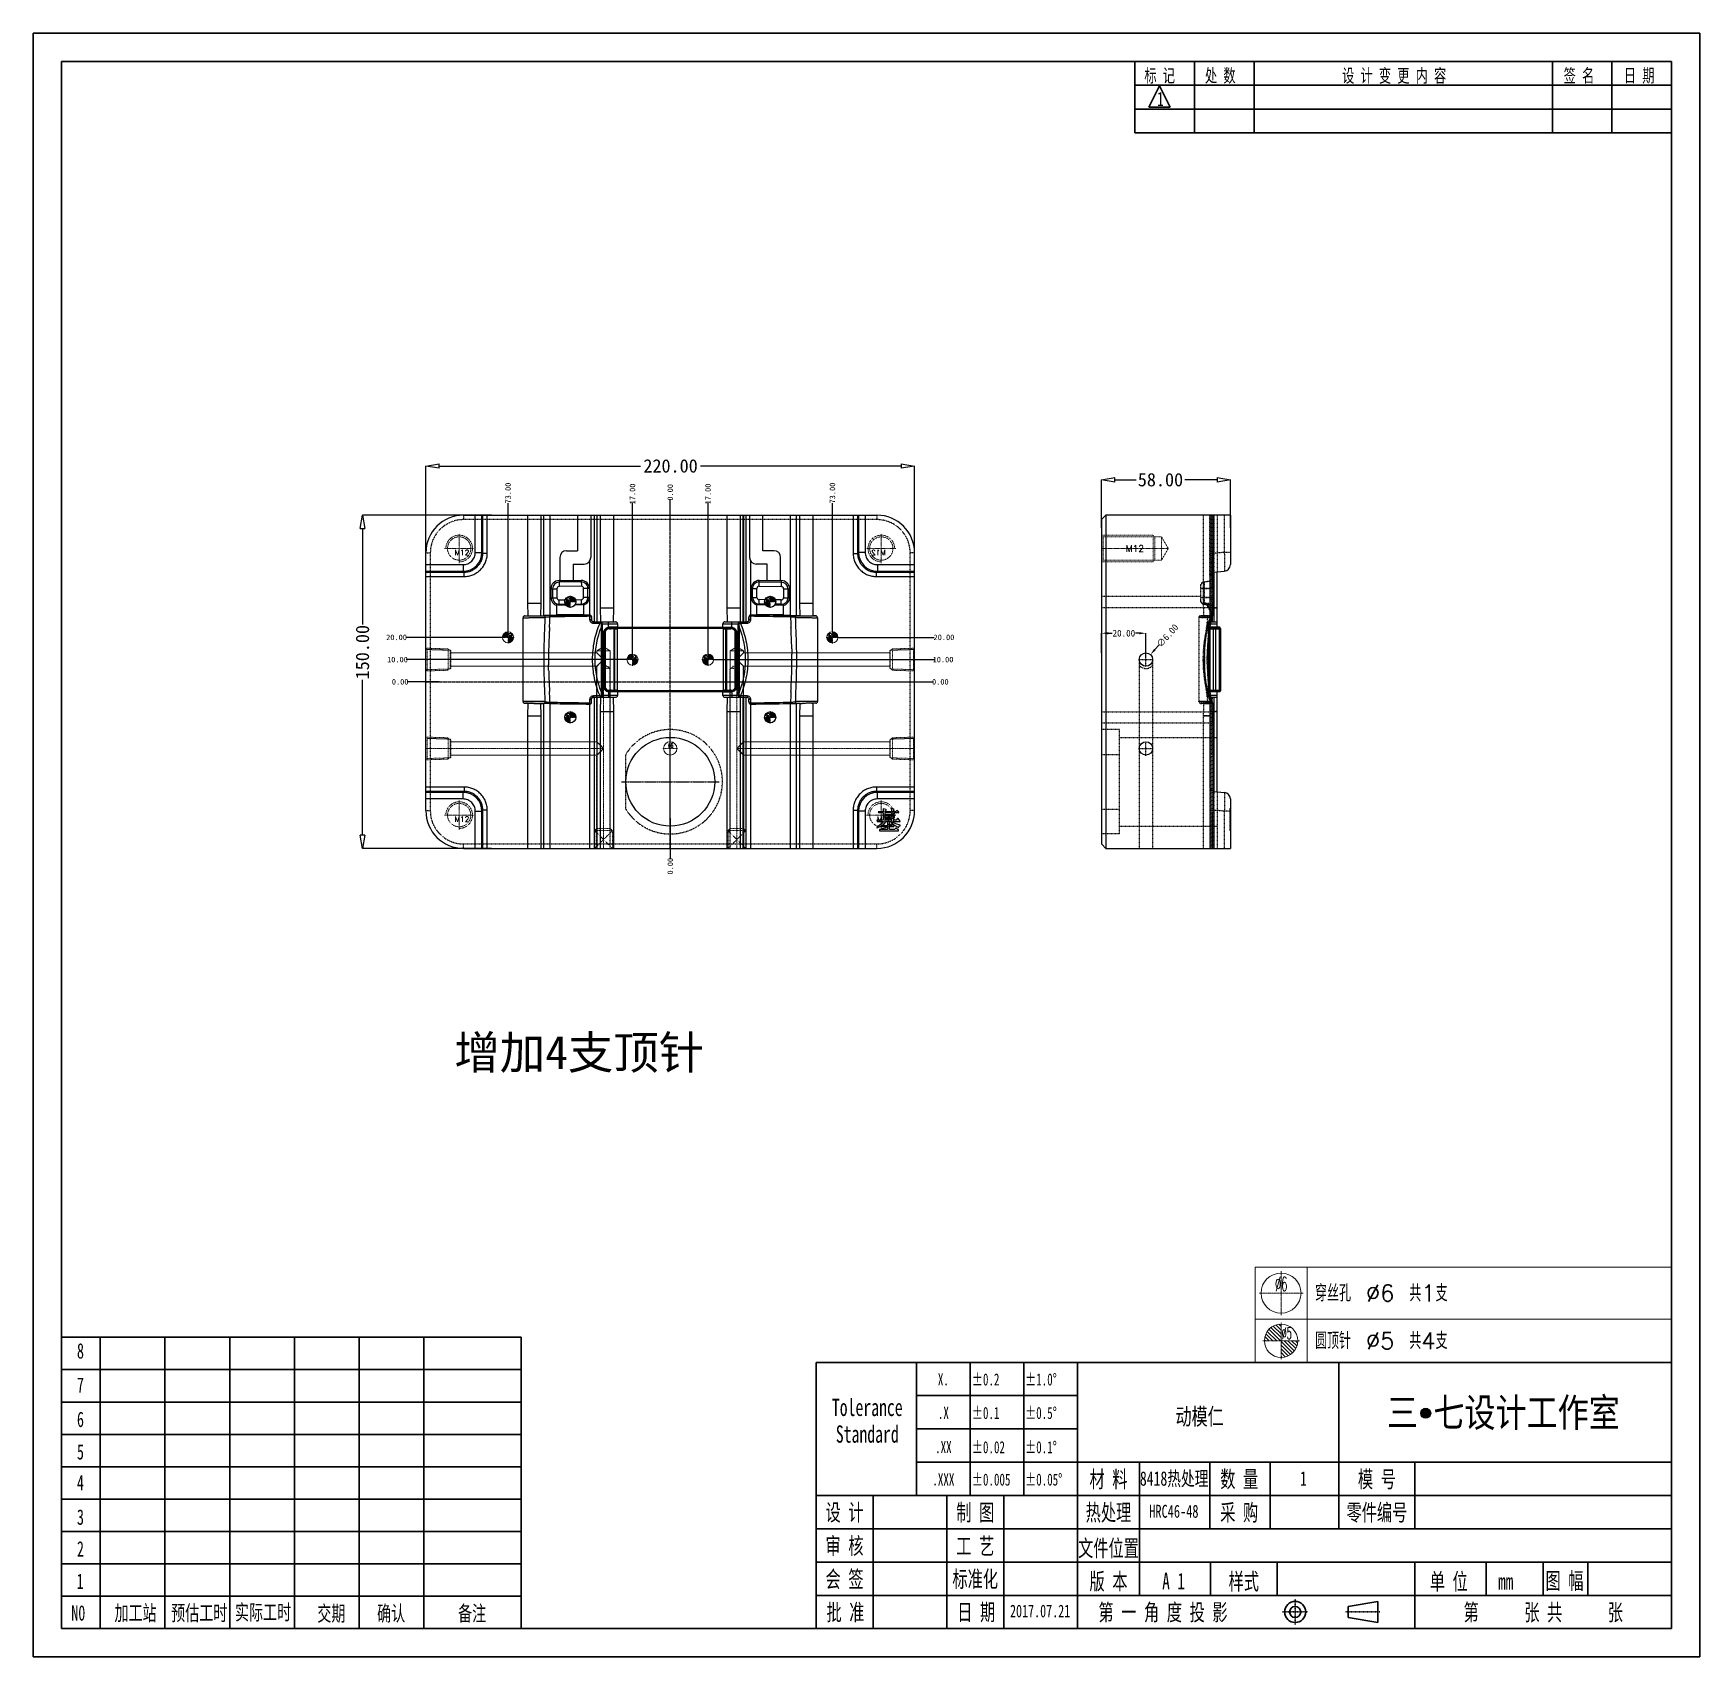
# Model space of a CAD drawing. Header units: millimetres. Extents: x -7602 to -5759, y 1469 to 2216.
# Drawn here: x -7602 to -6852, y 1469 to 2200 of the extents above; entities that cross this region are included whole.
import ezdxf
from ezdxf.enums import TextEntityAlignment as Align

# ---------------------------------------------------------------- set-up
doc = ezdxf.new("R2010")
doc.units = ezdxf.units.MM
doc.linetypes.add('CENTER', pattern=[0.6, 0.375, -0.075, 0.075, -0.075])
doc.linetypes.add('HIDDEN', pattern=[0.2, 0.1, -0.1])
for name, color, linetype, lineweight in [('cool', 153, 'HIDDEN', 9), ('dim', 82, 'Continuous', 9), ('epin', 13, 'Continuous', 9), ('insert', 85, 'Continuous', 20), ('screw', 33, 'Continuous', 13), ('图框', 181, 'Continuous', 30)]:
    doc.layers.add(name, color=color, linetype=linetype, lineweight=lineweight)
doc.layers.add('DEFAULT_2', color=8, linetype='HIDDEN')
doc.styles.add('CAD2008', font='SimSun.ttf', dxfattribs={"width": 0.7})
doc.styles.add('hz', font='NSimSun.ttf', dxfattribs={"width": 0.67})
doc.styles.add('TXT', font='txt.shx', dxfattribs={"bigfont": 'gbcbig.shx'})
doc.styles.add('TXT05', font='txt.shx', dxfattribs={"width": 0.5, "bigfont": 'gbcbig.shx'})
doc.dimstyles.get("Standard").update_dxf_attribs({"dimtxt": 0.15625, "dimasz": 0.1875, "dimexe": 0.125, "dimexo": 0.0625, "dimtad": 0, "dimtih": 1, "dimtoh": 1, "dimdsep": 46, "dimtxsty": 'Standard', "dimcen": 0.09, "dimadec": 0, "dimazin": 0, "dimtp": 0.01, "dimtm": 0.01, "dimtfac": 1, "dimtofl": 0, "dimtmove": 0, "dimatfit": 3, "dimfxl": 0, "dimtolj": 1, "dimarcsym": 0})
doc.dimstyles.new('STANDARD$0', dxfattribs={"dimscale": 2, "dimtxt": 3, "dimasz": 3, "dimexe": 1.25, "dimexo": 0.625, "dimgap": 0.5, "dimtad": 0, "dimdsep": 46, "dimlunit": 6, "dimtxsty": 'Standard', "dimblk": 'CLOSEDBLANK', "dimcen": 0, "dimclrt": 2, "dimazin": 2, "dimtfac": 2, "dimtmove": 1, "dimatfit": 3, "dimfxl": 0, "dimtolj": 1, "dimtzin": 0, "dimarcsym": 0})

msp = doc.modelspace()

# ---------------------------------------------------------------- texts
at = {"color": 0, "linetype": 'ByBlock', "ltscale": 0.870768, "insert": (-7412.246, 1748.723), "char_height": 15, "width": 274.57912, "attachment_point": 1}
msp.add_mtext('{\\fSimSun|b0|i0|c134|p2;\\C6;增加4支顶针}', dxfattribs=at)
at = {"layer": 'epin', "color": 6, "linetype": 'ByBlock', "ltscale": 0.870768, "style": 'TXT'}
for s, p in [('穿丝孔 %%c6 共1支', (-7024.805, 1629.167)), ('圆顶针 %%c5 共4支', (-7024.805, 1607.717))]:
    msp.add_text(s, height=7.5, dxfattribs=at).set_placement(p)
at = {"layer": 'screw', "color": 6, "linetype": 'HIDDEN', "ltscale": 0.746373, "style": 'TXT'}
msp.add_text('M12', height=3, dxfattribs=at).set_placement((-7105.9, 1968.07), align=Align.MIDDLE)
at = {"layer": '图框', "color": 7, "style": 'hz', "width": 0.67}
for s, height, p in [('标 记', 6.0392, (-7094.734, 2181.045)), ('处 数', 6.0392, (-7067.48, 2181.045)), ('设 计 变 更 内 容', 6.0392, (-6989.177, 2181.045)), ('签 名', 6.0392, (-6906.009, 2181.045)), ('日 期', 6.0392, (-6878.915, 2181.045)), ('8', 6.921, (-7580.512, 1606.859)), ('7', 6.921, (-7580.512, 1591.492)), ('6', 6.921, (-7580.512, 1576.057)), ('5', 6.921, (-7580.512, 1561.413)), ('材 料', 7.4886, (-7117.772, 1549.297)), ('数 量', 7.4886, (-7058.933, 1549.297)), ('模 号', 7.4886, (-6996.96, 1549.297)), ('4', 6.921, (-7580.512, 1547.605)), ('设 计', 7.4886, (-7236.594, 1534.32)), ('制 图', 7.4886, (-7177.755, 1534.32)), ('热处理', 7.4886, (-7117.772, 1534.32)), ('采 购', 7.4886, (-7058.933, 1534.32)), ('零件编号', 7.4886, (-6996.96, 1534.32)), ('3', 6.921, (-7580.512, 1532.058)), ('审 核', 7.4886, (-7236.594, 1519.343)), ('工 艺', 7.4886, (-7177.755, 1519.343)), ('文件位置', 7.4886, (-7117.772, 1518.273)), ('2', 6.921, (-7580.512, 1517.776)), ('会 签', 7.4886, (-7236.594, 1504.366)), ('标准化', 7.4886, (-7177.755, 1504.366)), ('版 本', 7.4886, (-7117.772, 1503.296)), ('样式', 7.4886, (-7056.868, 1503.296)), ('单 位    mm', 7.4886, (-6954.377, 1503.296)), ('图 幅', 7.4886, (-6912.532, 1503.556)), ('1', 6.921, (-7580.64, 1503.206)), ('A 1', 7.4886, (-7088.465, 1503.296)), ('加工站', 6.9214, (-7555.714, 1489.091)), ('预估工时', 6.9214, (-7527.03, 1489.091)), ('实际工时', 6.9214, (-7498.309, 1489.433)), ('交期', 6.9214, (-7467.577, 1488.906)), ('确认', 6.9214, (-7440.658, 1488.906)), ('备注', 6.9214, (-7404.217, 1488.906)), ('批 准', 7.4886, (-7236.166, 1489.389)), ('日 期', 7.4886, (-7177.327, 1489.389)), ('第 一 角 度 投 影', 7.48856, (-7093.241, 1489.389)), ('第      张 共      张', 7.48856, (-6922.074, 1489.389)), ('N0', 6.9214, (-7581.488, 1488.906))]:
    msp.add_text(s, height=height, dxfattribs=at).set_placement(p, align=Align.MIDDLE)
at = {"layer": '图框', "color": 7, "linetype": 'Continuous', "style": 'hz', "width": 0.67}
msp.add_text('1', height=6.423, dxfattribs=at).set_placement((-7095.872, 2167.22))
at = {"layer": '图框', "style": 'hz', "width": 0.67}
for s, height, p in [('X.', 5.4313, (-7192.101, 1594.049)), ('Tolerance', 7.7667, (-7226.358, 1581.587)), ('.X', 5.4313, (-7192.101, 1578.967)), ('Standard', 7.7667, (-7226.358, 1569.584)), ('.XX', 5.4313, (-7192.101, 1563.549)), ('.XXX', 5.4313, (-7192.101, 1548.987))]:
    msp.add_text(s, height=height, dxfattribs=at).set_placement(p, align=Align.MIDDLE)
for s, p in [('%%P0.2', (-7179.237, 1594.049)), ('%%P1.0%%D', (-7155.272, 1594.049)), ('%%P0.1', (-7179.237, 1578.967)), ('%%P0.5%%D', (-7155.272, 1578.967)), ('%%P0.02', (-7179.237, 1563.549)), ('%%P0.1%%D', (-7155.272, 1563.549)), ('%%P0.005', (-7179.237, 1548.987)), ('%%P0.05%%D', (-7155.272, 1548.987))]:
    msp.add_text(s, height=5.4313, dxfattribs=at).set_placement(p, align=Align.MIDDLE_LEFT)
at = {"layer": '图框', "color": 7, "style": 'hz', "width": 0.765625}
msp.add_text('三 七设计工作室', height=12.8375, dxfattribs=at).set_placement((-6992.492, 1572.756), (-6887.652, 1572.756), align=Align.FIT)
at = {"layer": '图框', "color": 4, "style": 'CAD2008', "width": 0.7}
for tag, text, height, p in [('动模仁', '图纸名称', 7.5419, (-7076.772, 1573.619)), ('8418热处理', '***', 6.4659, (-7088.217, 1546.243)), ('1', '**', 6.4659, (-7030.062, 1546.205)), ('HRC46-48', '***', 5.8193, (-7088.348, 1531.811)), ('2017.07.21', '2014.01.01', 5.69, (-7148.552, 1486.994))]:
    msp.add_attdef(tag, text=text, height=height, dxfattribs=at).set_placement(p, align=Align.CENTER)

# ---------------------------------------------------------------- blocks, each defined once
blk = doc.blocks.new('*D59')
at = {"color": 4, "linetype": 'Continuous', "lineweight": -2, "ltscale": 0.870768}
blk.add_line((-7094.91, 1924.77), (-7096.91, 1922.54), dxfattribs=at)
at = {"color": 4, "linetype": 'ByBlock', "ltscale": 0.870768}
blk.add_solid([(-7097.28, 1922.87), (-7096.54, 1922.2), (-7098.91, 1920.3)], dxfattribs=at)
at = {"layer": 'Defpoints', "color": 0, "linetype": 'ByBlock', "ltscale": 0.870768}
for p in [(-7098.91, 1920.3), (-7102.92, 1915.84)]:
    blk.add_point(p, dxfattribs=at)
at = {"color": 6, "linetype": 'ByBlock', "ltscale": 0.870768, "insert": (-7091.23, 1928.86), "char_height": 3, "attachment_point": 5, "rotation": 48.10588}
blk.add_mtext('\\A1;∅6.00', dxfattribs=at)
blk = doc.blocks.new('*D60')
at = {"color": 4, "linetype": 'Continuous', "lineweight": -2, "ltscale": 0.870768}
for p, q in [((-7120.92, 1921.18), (-7120.92, 1929.92)), ((-7117.92, 1929.92), (-7116.11, 1929.92)), ((-7103.92, 1929.92), (-7105.61, 1929.92)), ((-7100.92, 1918.94), (-7100.92, 1929.92))]:
    blk.add_line(p, q, dxfattribs=at)
at = {"color": 4, "linetype": 'ByBlock', "ltscale": 0.870768}
for points in [[(-7117.92, 1930.42), (-7117.92, 1929.42), (-7120.92, 1929.92)], [(-7103.92, 1930.42), (-7103.92, 1929.42), (-7100.92, 1929.92)]]:
    blk.add_solid(points, dxfattribs=at)
at = {"layer": 'Defpoints', "color": 0, "linetype": 'ByBlock', "ltscale": 0.870768}
for p in [(-7120.92, 1929.92), (-7120.92, 1921.18), (-7100.92, 1918.94)]:
    blk.add_point(p, dxfattribs=at)
at = {"color": 6, "linetype": 'ByBlock', "ltscale": 0.870768, "insert": (-7110.86, 1929.92), "char_height": 3, "attachment_point": 5}
blk.add_mtext('\\A1;20.00', dxfattribs=at)
blk = doc.blocks.new('_ClosedBlank')
at = {"color": 0, "linetype": 'ByBlock', "lineweight": -2}
for p, q in [((-1, 0.17), (0, 0)), ((-1, 0.17), (-1, -0.17)), ((0, 0), (-1, -0.17))]:
    blk.add_line(p, q, dxfattribs=at)
blk = doc.blocks.new('*D61')
at = {"color": 4, "linetype": 'Continuous', "lineweight": -2, "ltscale": 0.870768}
for p, q in [((-7120.92, 1977.33), (-7120.92, 1999)), ((-7114.92, 1999), (-7105.38, 1999)), ((-7068.92, 1999), (-7083.38, 1999)), ((-7062.92, 1977.33), (-7062.92, 1999))]:
    blk.add_line(p, q, dxfattribs=at)
at = {"layer": 'Defpoints', "color": 0, "linetype": 'ByBlock', "ltscale": 0.870768}
for p in [(-7120.92, 1999), (-7120.92, 1977.33), (-7062.92, 1977.33)]:
    blk.add_point(p, dxfattribs=at)
at = {"color": 4, "linetype": 'ByBlock', "lineweight": -2, "ltscale": 0.870768, "xscale": 6, "yscale": 6, "zscale": 6, "rotation": 180}
blk.add_blockref('_ClosedBlank', (-7120.92, 1999), dxfattribs=at)
at = {"color": 4, "linetype": 'ByBlock', "lineweight": -2, "ltscale": 0.870768, "xscale": 6, "yscale": 6, "zscale": 6}
blk.add_blockref('_ClosedBlank', (-7062.92, 1999), dxfattribs=at)
at = {"color": 6, "linetype": 'ByBlock', "ltscale": 0.870768, "insert": (-7094.38, 1999), "char_height": 6, "attachment_point": 5}
blk.add_mtext('\\A1;58.00', dxfattribs=at)
blk = doc.blocks.new('epin_ejp_5')
at = {"layer": 'epin'}
h = blk.add_hatch(dxfattribs=at)
h.set_pattern_fill('_ANSI31', color=123, scale=0.125, angle=90, style=0)
h.set_pattern_definition([(135, (-467.6036, -280.68332), (-0.280633, -0.280633), [])])
h.paths.add_polyline_path([(0, 2.5, 0.414214), (-2.5, 0), (0, 0)])
h.paths.add_polyline_path([(2.5, 0), (0, 0), (0, -2.5, 0.414214)])
at = {"layer": 'epin', "color": 1, "linetype": 'CENTER', "ltscale": 0.155494}
for p, q in [((0, -2.75), (0, 2.75)), ((-2.75, 0), (2.75, 0))]:
    blk.add_line(p, q, dxfattribs=at)
at = {"layer": 'epin'}
blk.add_circle((0, 0), 2.5, dxfattribs=at)
at = {"layer": 'epin', "color": 6, "style": 'TXT05', "width": 0.5}
blk.add_text('%%c5', height=1.75, dxfattribs=at).set_placement((0.1, 0.25))
blk = doc.blocks.new('screw_m12_g')
at = {"layer": 'screw', "color": 1, "linetype": 'CENTER', "ltscale": 0.373186}
for p, q in [((-6.6, 0), (6.6, 0)), ((0, -6.6), (0, 6.6))]:
    blk.add_line(p, q, dxfattribs=at)
at = {"layer": 'screw', "color": 33, "linetype": 'HIDDEN', "ltscale": 0.373186}
blk.add_circle((0, 0), 5.25, dxfattribs=at)
at = {"layer": 'screw', "color": 92, "linetype": 'HIDDEN', "ltscale": 0.373186}
blk.add_arc((0, 0), 6, 270, 180, dxfattribs=at)
at = {"layer": 'screw', "color": 6, "linetype": 'ByBlock', "ltscale": 0.870768, "style": 'TXT'}
blk.add_text('M12', height=2.4, dxfattribs=at).set_placement((-2.04, -3))
blk = doc.blocks.new('cool_jt_f11')
at = {"layer": 'cool', "ltscale": 0.3}
for p, q in [((0, 5.11), (0.58, 4.53)), ((0, 5.11), (10, 4.8)), ((0.58, 4.53), (0.58, -4.53)), ((11, 4.21), (0.58, 4.53)), ((0.58, 4.53), (11, 4.21)), ((10, 4.8), (10.58, 4.22)), ((10, 4.8), (10, -4.8)), ((11.21, 4), (11, 4.21)), ((11, -4.21), (11, 4.21)), ((11.21, -4), (11.21, 4)), ((0.58, -4.53), (0, -5.11)), ((0, -5.11), (10, -4.8)), ((0.58, -4.53), (11, -4.21)), ((10, -4.8), (10.58, -4.22)), ((11, -4.21), (11.21, -4))]:
    blk.add_line(p, q, dxfattribs=at)
blk = doc.blocks.new('cool_jt_g11')
at = {"layer": 'cool', "ltscale": 0.3}
for p, q in [((0, 4), (8, 4)), ((8, -4), (0, 4)), ((0, -4), (8, 4)), ((8, 4), (8, -4)), ((8, 4), (9, 3)), ((9, 3), (9, -3)), ((0, -4), (8, -4)), ((8, -4), (9, -3))]:
    blk.add_line(p, q, dxfattribs=at)
blk = doc.blocks.new('36')
at = {"layer": 'cool', "linetype": 'ByBlock', "ltscale": 0.932966}
for p, q in [((13910.12, -854.74), (13907.12, -856.48)), ((13913.12, -856.48), (13910.12, -854.74)), ((13841.33, -857.48), (13907.12, -857.48)), ((13913.12, -856.48), (13907.12, -856.48)), ((13907.12, -857.48), (13907.12, -856.48)), ((13907.12, -857.48), (13910.12, -860.48)), ((13910.12, -860.48), (13907.12, -863.48)), ((13913.12, -856.48), (13913.12, -936.48)), ((13841.33, -863.48), (13907.12, -863.48)), ((13907.12, -863.48), (13907.12, -897.48)), ((13907.12, -897.48), (13841.33, -897.48)), ((13910.12, -900.48), (13907.12, -897.48)), ((13907.12, -903.48), (13841.33, -903.48)), ((13910.12, -900.48), (13907.12, -903.48)), ((13907.12, -936.48), (13907.12, -903.48))]:
    blk.add_line(p, q, dxfattribs=at)
at = {"layer": 'cool', "color": 1, "linetype": 'CENTER', "ltscale": 0.621977}
for p, q in [((13910.12, -854.74), (13910.12, -945.48)), ((13830.12, -860.48), (13910.12, -860.48)), ((13910.12, -900.48), (13830.12, -900.48))]:
    blk.add_line(p, q, dxfattribs=at)
at = {"layer": 'cool', "color": 6, "linetype": 'ByBlock', "ltscale": 0.932966}
for p in [(13830.12, -860.48), (13830.12, -900.48)]:
    blk.add_blockref('cool_jt_f11', p, dxfattribs=at)
at = {"layer": 'cool', "color": 6, "linetype": 'ByBlock', "ltscale": 0.932966, "rotation": 90}
blk.add_blockref('cool_jt_g11', (13910.12, -945.48), dxfattribs=at)
at = {"layer": 'screw', "color": 0, "linetype": 'ByBlock', "ltscale": 0.870768}
blk.add_blockref('screw_m12_g', (13845.12, -810.48), dxfattribs=at)
blk = doc.blocks.new('csk_6')
at = {"layer": 'insert', "color": 1, "linetype": 'CENTER', "ltscale": 0.186593}
for p, q in [((0, -3.3), (0, 3.3)), ((-3.3, 0), (3.3, 0))]:
    blk.add_line(p, q, dxfattribs=at)
at = {"layer": 'insert', "linetype": 'ByBlock', "ltscale": 0.870768}
blk.add_circle((0, 0), 3, dxfattribs=at)
at = {"layer": 'insert', "color": 6, "linetype": 'ByBlock', "ltscale": 0.870768, "style": 'TXT05', "width": 0.5}
blk.add_text('%%c6', height=2.16, dxfattribs=at).set_placement((-0.9, 0.3))
blk = doc.blocks.new('*D62')
at = {"layer": 'Defpoints', "color": 0, "linetype": 'ByBlock', "ltscale": 0.870768}
for p in [(-7315.04, 1908.07), (-7315.04, 1908.07), (-7196.59, 1908.07)]:
    blk.add_point(p, dxfattribs=at)
at = {"layer": 'dim', "color": 4, "linetype": 'Continuous', "lineweight": -2, "ltscale": 0.870768}
blk.add_line((-7315.04, 1908.07), (-7196.59, 1908.07), dxfattribs=at)
at = {"layer": 'dim', "color": 6, "linetype": 'ByBlock', "ltscale": 0.870768, "insert": (-7193.47, 1908.07), "char_height": 2.5, "attachment_point": 5}
blk.add_mtext('\\A1;0.00', dxfattribs=at)
blk = doc.blocks.new('*D43')
at = {"layer": 'Defpoints', "color": 0, "linetype": 'ByBlock', "ltscale": 0.870768}
for p in [(-7315.04, 1908.07), (-7315.04, 1846.74), (-7315.04, 1828.2)]:
    blk.add_point(p, dxfattribs=at)
at = {"layer": 'dim', "color": 4, "linetype": 'Continuous', "lineweight": -2, "ltscale": 0.870768}
blk.add_line((-7315.04, 1846.74), (-7315.04, 1828.2), dxfattribs=at)
at = {"layer": 'dim', "color": 6, "linetype": 'ByBlock', "ltscale": 0.870768, "insert": (-7315.04, 1825.07), "char_height": 2.5, "attachment_point": 5, "rotation": 90}
blk.add_mtext('\\A1;0.00', dxfattribs=at)
blk = doc.blocks.new('*D44')
at = {"layer": 'Defpoints', "color": 0, "linetype": 'ByBlock', "ltscale": 0.870768}
for p in [(-7315.04, 1990.22), (-7315.04, 1976.09), (-7315.04, 1908.07)]:
    blk.add_point(p, dxfattribs=at)
at = {"layer": 'dim', "color": 4, "linetype": 'Continuous', "lineweight": -2, "ltscale": 0.870768}
blk.add_line((-7315.04, 1976.09), (-7315.04, 1990.22), dxfattribs=at)
at = {"layer": 'dim', "color": 6, "linetype": 'ByBlock', "ltscale": 0.870768, "insert": (-7315.04, 1993.34), "char_height": 2.5, "attachment_point": 5, "rotation": 90}
blk.add_mtext('\\A1;0.00', dxfattribs=at)
blk = doc.blocks.new('*D45')
at = {"layer": 'Defpoints', "color": 0, "linetype": 'ByBlock', "ltscale": 0.870768}
for p in [(-7433.49, 1908.07), (-7419, 1908.07), (-7315.04, 1908.07)]:
    blk.add_point(p, dxfattribs=at)
at = {"layer": 'dim', "color": 4, "linetype": 'Continuous', "lineweight": -2, "ltscale": 0.870768}
blk.add_line((-7419, 1908.07), (-7433.49, 1908.07), dxfattribs=at)
at = {"layer": 'dim', "color": 6, "linetype": 'ByBlock', "ltscale": 0.870768, "insert": (-7436.61, 1908.07), "char_height": 2.5, "attachment_point": 5}
blk.add_mtext('\\A1;0.00', dxfattribs=at)
blk = doc.blocks.new('*D63')
at = {"color": 4, "linetype": 'Continuous', "lineweight": -2, "ltscale": 0.870768}
for p, q in [((-7425.04, 1952.4), (-7425.04, 2005.2)), ((-7419.04, 2005.2), (-7328.4, 2005.2)), ((-7211.04, 2005.2), (-7301.4, 2005.2)), ((-7205.04, 1952.4), (-7205.04, 2005.2))]:
    blk.add_line(p, q, dxfattribs=at)
at = {"layer": 'Defpoints', "color": 0, "linetype": 'ByBlock', "ltscale": 0.870768}
for p in [(-7205.04, 2005.2), (-7425.04, 1952.4), (-7205.04, 1952.4)]:
    blk.add_point(p, dxfattribs=at)
at = {"color": 4, "linetype": 'ByBlock', "lineweight": -2, "ltscale": 0.870768, "xscale": 6, "yscale": 6, "zscale": 6, "rotation": 180}
blk.add_blockref('_ClosedBlank', (-7425.04, 2005.2), dxfattribs=at)
at = {"color": 4, "linetype": 'ByBlock', "lineweight": -2, "ltscale": 0.870768, "xscale": 6, "yscale": 6, "zscale": 6}
blk.add_blockref('_ClosedBlank', (-7205.04, 2005.2), dxfattribs=at)
at = {"color": 6, "linetype": 'ByBlock', "ltscale": 0.870768, "insert": (-7314.9, 2005.2), "char_height": 6, "attachment_point": 5}
blk.add_mtext('\\A1;220.00', dxfattribs=at)
blk = doc.blocks.new('*D64')
at = {"color": 4, "linetype": 'Continuous', "lineweight": -2, "ltscale": 0.870768}
for p, q in [((-7395.48, 1983.07), (-7453.56, 1983.07)), ((-7453.56, 1977.07), (-7453.56, 1933.9)), ((-7453.56, 1839.07), (-7453.56, 1908.9)), ((-7395.48, 1833.07), (-7453.56, 1833.07))]:
    blk.add_line(p, q, dxfattribs=at)
at = {"layer": 'Defpoints', "color": 0, "linetype": 'ByBlock', "ltscale": 0.870768}
for p in [(-7395.48, 1983.07), (-7453.56, 1833.07), (-7395.48, 1833.07)]:
    blk.add_point(p, dxfattribs=at)
at = {"color": 4, "linetype": 'ByBlock', "lineweight": -2, "ltscale": 0.870768, "xscale": 6, "yscale": 6, "zscale": 6}
for p, rotation in [((-7453.56, 1983.07), 90), ((-7453.56, 1833.07), 270)]:
    blk.add_blockref('_ClosedBlank', p, dxfattribs=dict(at, rotation=rotation))
at = {"color": 6, "linetype": 'ByBlock', "ltscale": 0.870768, "insert": (-7453.56, 1921.4), "char_height": 6, "attachment_point": 5, "rotation": 90}
blk.add_mtext('\\A1;150.00', dxfattribs=at)
blk = doc.blocks.new('*D53')
at = {"layer": 'Defpoints', "color": 0, "linetype": 'ByBlock', "ltscale": 0.870768}
for p in [(-7295.29, 1918.07), (-7196.22, 1918.07), (-7315.04, 1908.07)]:
    blk.add_point(p, dxfattribs=at)
at = {"layer": 'dim', "color": 4, "linetype": 'Continuous', "lineweight": -2, "ltscale": 0.870768}
blk.add_line((-7295.29, 1918.07), (-7196.22, 1918.07), dxfattribs=at)
at = {"layer": 'dim', "color": 6, "linetype": 'ByBlock', "ltscale": 0.870768, "insert": (-7192.26, 1918.07), "char_height": 2.5, "attachment_point": 5}
blk.add_mtext('\\A1;10.00', dxfattribs=at)
blk = doc.blocks.new('*D73')
at = {"layer": 'Defpoints', "color": 0, "linetype": 'ByBlock', "ltscale": 0.870768}
for p in [(-7239.29, 1928.07), (-7196.22, 1928.07), (-7315.04, 1908.07)]:
    blk.add_point(p, dxfattribs=at)
at = {"layer": 'dim', "color": 4, "linetype": 'Continuous', "lineweight": -2, "ltscale": 0.870768}
blk.add_line((-7239.29, 1928.07), (-7196.22, 1928.07), dxfattribs=at)
at = {"layer": 'dim', "color": 6, "linetype": 'ByBlock', "ltscale": 0.870768, "insert": (-7191.84, 1928.07), "char_height": 2.5, "attachment_point": 5}
blk.add_mtext('\\A1;20.00', dxfattribs=at)
blk = doc.blocks.new('*D54')
at = {"layer": 'Defpoints', "color": 0, "linetype": 'ByBlock', "ltscale": 0.870768}
for p in [(-7298.04, 1988.44), (-7298.04, 1920.82), (-7315.04, 1908.07)]:
    blk.add_point(p, dxfattribs=at)
at = {"layer": 'dim', "color": 4, "linetype": 'Continuous', "lineweight": -2, "ltscale": 0.870768}
blk.add_line((-7298.04, 1920.82), (-7298.04, 1988.44), dxfattribs=at)
at = {"layer": 'dim', "color": 6, "linetype": 'ByBlock', "ltscale": 0.870768, "insert": (-7298.04, 1992.61), "char_height": 2.5, "attachment_point": 5, "rotation": 90}
blk.add_mtext('\\A1;17.00', dxfattribs=at)
blk = doc.blocks.new('*D74')
at = {"layer": 'Defpoints', "color": 0, "linetype": 'ByBlock', "ltscale": 0.870768}
for p in [(-7242.04, 1988.44), (-7242.04, 1930.82), (-7315.04, 1908.07)]:
    blk.add_point(p, dxfattribs=at)
at = {"layer": 'dim', "color": 4, "linetype": 'Continuous', "lineweight": -2, "ltscale": 0.870768}
blk.add_line((-7242.04, 1930.82), (-7242.04, 1988.44), dxfattribs=at)
at = {"layer": 'dim', "color": 6, "linetype": 'ByBlock', "ltscale": 0.870768, "insert": (-7242.04, 1993.03), "char_height": 2.5, "attachment_point": 5, "rotation": 90}
blk.add_mtext('\\A1;73.00', dxfattribs=at)
blk = doc.blocks.new('*D55')
at = {"layer": 'Defpoints', "color": 0, "linetype": 'ByBlock', "ltscale": 0.870768}
for p in [(-7433.87, 1918.07), (-7334.79, 1918.07), (-7315.04, 1908.07)]:
    blk.add_point(p, dxfattribs=at)
at = {"layer": 'dim', "color": 4, "linetype": 'Continuous', "lineweight": -2, "ltscale": 0.870768}
blk.add_line((-7334.79, 1918.07), (-7433.87, 1918.07), dxfattribs=at)
at = {"layer": 'dim', "color": 6, "linetype": 'ByBlock', "ltscale": 0.870768, "insert": (-7437.82, 1918.07), "char_height": 2.5, "attachment_point": 5}
blk.add_mtext('\\A1;10.00', dxfattribs=at)
blk = doc.blocks.new('*D56')
at = {"layer": 'Defpoints', "color": 0, "linetype": 'ByBlock', "ltscale": 0.870768}
for p in [(-7433.87, 1928.07), (-7390.79, 1928.07), (-7315.04, 1908.07)]:
    blk.add_point(p, dxfattribs=at)
at = {"layer": 'dim', "color": 4, "linetype": 'Continuous', "lineweight": -2, "ltscale": 0.870768}
blk.add_line((-7390.79, 1928.07), (-7433.87, 1928.07), dxfattribs=at)
at = {"layer": 'dim', "color": 6, "linetype": 'ByBlock', "ltscale": 0.870768, "insert": (-7438.24, 1928.07), "char_height": 2.5, "attachment_point": 5}
blk.add_mtext('\\A1;20.00', dxfattribs=at)
blk = doc.blocks.new('*D57')
at = {"layer": 'Defpoints', "color": 0, "linetype": 'ByBlock', "ltscale": 0.870768}
for p in [(-7332.04, 1988.44), (-7332.04, 1920.82), (-7315.04, 1908.07)]:
    blk.add_point(p, dxfattribs=at)
at = {"layer": 'dim', "color": 4, "linetype": 'Continuous', "lineweight": -2, "ltscale": 0.870768}
blk.add_line((-7332.04, 1920.82), (-7332.04, 1988.44), dxfattribs=at)
at = {"layer": 'dim', "color": 6, "linetype": 'ByBlock', "ltscale": 0.870768, "insert": (-7332.04, 1992.61), "char_height": 2.5, "attachment_point": 5, "rotation": 90}
blk.add_mtext('\\A1;17.00', dxfattribs=at)
blk = doc.blocks.new('*D58')
at = {"layer": 'Defpoints', "color": 0, "linetype": 'ByBlock', "ltscale": 0.870768}
for p in [(-7388.04, 1988.44), (-7388.04, 1930.82), (-7315.04, 1908.07)]:
    blk.add_point(p, dxfattribs=at)
at = {"layer": 'dim', "color": 4, "linetype": 'Continuous', "lineweight": -2, "ltscale": 0.870768}
blk.add_line((-7388.04, 1930.82), (-7388.04, 1988.44), dxfattribs=at)
at = {"layer": 'dim', "color": 6, "linetype": 'ByBlock', "ltscale": 0.870768, "insert": (-7388.04, 1993.03), "char_height": 2.5, "attachment_point": 5, "rotation": 90}
blk.add_mtext('\\A1;73.00', dxfattribs=at)

# ---------------------------------------------------------------- dimensions: what is measured, and where the dimension line sits
at = {"color": 0, "linetype": 'ByBlock', "ltscale": 0.870768}
for base, p1, p2, override, picture, middle in [((-7205.042, 2005.203), (-7425.042, 1952.398), (-7205.042, 1952.398), {"dimexe": 0, "dimexo": 0, "dimgap": 0, "dimzin": 0, "dimclrd": 4, "dimclre": 4, "dimclrt": 6, "dimfxl": 1.25, "dimarcsym": 1}, '*D63', (-7314.902, 2005.203)), ((-7120.915, 1999.003), (-7062.915, 1977.327), (-7120.915, 1977.327), {"dimexe": 0, "dimexo": 0, "dimgap": 0, "dimzin": 0, "dimclrd": 4, "dimclre": 4, "dimclrt": 6, "dimfxl": 1.25, "dimarcsym": 1}, '*D61', (-7094.375, 1999.003)), ((-7120.915, 1929.918), (-7100.915, 1918.941), (-7120.915, 1921.18), {"dimscale": 1, "dimexe": 0, "dimexo": 0, "dimgap": 0, "dimzin": 0, "dimlunit": 2, "dimclrd": 4, "dimclre": 4, "dimclrt": 6, "dimazin": 0, "dimtfac": 1, "dimtofl": 0, "dimtmove": 0, "dimfxl": 1.25, "dimarcsym": 1}, '*D60', (-7110.857, 1929.918))]:
    dim = msp.add_linear_dim(base=base, p1=p1, p2=p2, dimstyle='STANDARD$0', override=override, dxfattribs=at)
    dim.commit()
    dim.dimension.update_dxf_attribs({"geometry": picture, "text_midpoint": middle, "dimtype": 160})
dim = msp.add_linear_dim(base=(-7453.56, 1833.07), p1=(-7395.476, 1983.07), p2=(-7395.476, 1833.07), angle=90, dimstyle='STANDARD$0', override={"dimexe": 0, "dimexo": 0, "dimgap": 0, "dimzin": 0, "dimclrd": 4, "dimclre": 4, "dimclrt": 6, "dimfxl": 1.25, "dimarcsym": 1}, dxfattribs=at)
dim.commit()
dim.dimension.update_dxf_attribs({"geometry": '*D64', "text_midpoint": (-7453.56, 1921.402), "dimtype": 160})
dim = msp.add_diameter_dim_2p(p1=(-7102.918, 1915.837), p2=(-7098.912, 1920.303), dimstyle='Standard', override={"dimtxt": 3, "dimasz": 3, "dimexe": 0, "dimexo": 0, "dimgap": 0, "dimtih": 0, "dimtoh": 0, "dimzin": 0, "dimcen": 0, "dimclrd": 4, "dimclre": 4, "dimclrt": 6, "dimadec": 2, "dimtp": 0, "dimtm": 0, "dimfxl": 1.25, "dimtzin": 0, "dimarcsym": 1}, dxfattribs=at)
dim.commit()
dim.dimension.update_dxf_attribs({"geometry": '*D59', "text_midpoint": (-7091.233, 1928.863)})
at = {"layer": 'dim', "color": 0, "linetype": 'ByBlock', "ltscale": 0.870768}
for feature_location, offset, dtype, origin, picture, middle in [((-7388.042, 1930.82), (0, 57.624), 1, (-7315.042, 1908.07), '*D58', (-7388.042, 1993.028)), ((-7332.042, 1920.82), (0, 67.624), 1, (-7315.042, 1908.07), '*D57', (-7332.042, 1992.611)), ((-7315.041915174, 1976.093777623), (0, 14.126004772), 1, (-7315.041915174, 1908.069890947), '*D44', (-7315.041915174, 1993.344782395)), ((-7242.042, 1930.82), (0, 57.624), 1, (-7315.042, 1908.07), '*D74', (-7242.042, 1993.028)), ((-7298.042, 1920.82), (0, 67.624), 1, (-7315.042, 1908.07), '*D54', (-7298.042, 1992.611)), ((-7390.792, 1928.07), (-43.073, 0), 0, (-7315.042, 1908.07), '*D56', (-7438.24, 1928.07)), ((-7239.292, 1928.07), (43.073, 0), 0, (-7315.042, 1908.07), '*D73', (-7191.844, 1928.07)), ((-7334.792, 1918.07), (-99.073, 0), 0, (-7315.042, 1908.07), '*D55', (-7437.823, 1918.07)), ((-7295.292, 1918.07), (99.073, 0), 0, (-7315.042, 1908.07), '*D53', (-7192.26, 1918.07)), ((-7418.999963255, 1908.069890947), (-14.489643071, 0), 0, (-7315.041915174, 1908.069890947), '*D45', (-7436.614606325, 1908.069890947)), ((-7315.041915174, 1846.735768795), (0, -18.537648876), 1, (-7315.041915174, 1908.069890947), '*D43', (-7315.041915174, 1825.073119918)), ((-7315.041915174, 1908.069890947), (118.447691151, 0), 0, (-7315.041915174, 1908.069890947), '*D62', (-7193.469224023, 1908.069890947))]:
    dim = msp.add_ordinate_dim(feature_location=feature_location, offset=offset, dtype=dtype, origin=origin, dimstyle='Standard', override={"dimtxt": 2.5, "dimasz": 2, "dimexe": 0, "dimexo": 0, "dimgap": 0, "dimtih": 0, "dimtoh": 0, "dimzin": 0, "dimcen": 0, "dimclrd": 4, "dimclre": 4, "dimclrt": 6, "dimadec": 2, "dimtp": 0, "dimtm": 0, "dimfxl": 1.25, "dimtzin": 0, "dimarcsym": 1}, dxfattribs=at)
    dim.commit()
    dim.dimension.update_dxf_attribs({"geometry": picture, "text_midpoint": middle})

# ---------------------------------------------------------------- hatches: boundary and pattern name
msp.add_hatch(color=3).paths.add_polyline_path([(-6972.74, 1578.855, 1), (-6977.24, 1578.855, 1)])

# ---------------------------------------------------------------- linework, layer by layer
at = {"color": 7, "linetype": 'Continuous'}
for p, q in [((-7408.042, 1983.07), (-7222.042, 1983.07)), ((-7402.791, 1966.298), (-7402.791, 1983.07)), ((-7399.802, 1966.298), (-7399.802, 1983.07)), ((-7399.396, 1965.891), (-7399.396, 1983.07)), ((-7397.403, 1965.891), (-7397.403, 1983.07)), ((-7379.282, 1983.07), (-7379.282, 1943.393)), ((-7373.282, 1983.07), (-7373.282, 1943.392)), ((-7371.897, 1937.829), (-7371.897, 1983.07)), ((-7369.16, 1937.867), (-7369.16, 1983.07)), ((-7356.78, 1983.07), (-7356.78, 1967.086)), ((-7350.78, 1983.07), (-7350.78, 1964.086)), ((-7349.114, 1935.054), (-7349.114, 1983.07)), ((-7348.123, 1983.07), (-7348.123, 1935.054)), ((-7347.876, 1935.054), (-7347.876, 1983.07)), ((-7346.576, 1983.07), (-7346.576, 1941.383)), ((-7340.576, 1983.07), (-7340.576, 1941.382)), ((-7289.508, 1983.07), (-7289.508, 1941.382)), ((-7283.508, 1983.07), (-7283.508, 1941.383)), ((-7282.208, 1935.054), (-7282.208, 1983.07)), ((-7281.961, 1935.054), (-7281.961, 1983.07)), ((-7280.97, 1983.07), (-7280.97, 1935.054)), ((-7279.303, 1983.07), (-7279.303, 1964.086)), ((-7273.303, 1967.086), (-7273.303, 1983.07)), ((-7260.923, 1937.867), (-7260.923, 1983.07)), ((-7258.187, 1937.829), (-7258.187, 1983.07)), ((-7256.802, 1983.07), (-7256.802, 1943.393)), ((-7250.802, 1983.07), (-7250.802, 1943.392)), ((-7232.681, 1983.07), (-7232.681, 1965.891)), ((-7230.688, 1983.07), (-7230.688, 1965.891)), ((-7230.282, 1983.07), (-7230.282, 1966.298)), ((-7227.293, 1983.07), (-7227.293, 1966.298)), ((-7118.915, 1983.07), (-7120.915, 1981.07)), ((-7120.915, 1981.07), (-7120.915, 1835.07)), ((-7118.915, 1983.07), (-7118.915, 1833.07)), ((-7062.915, 1983.07), (-7118.915, 1983.07)), ((-7062.915, 1983.07), (-7062.915, 1960.819)), ((-7425.042, 1850.07), (-7425.042, 1966.07)), ((-7402.791, 1966.298), (-7399.802, 1966.298)), ((-7399.802, 1966.298), (-7399.396, 1965.891)), ((-7397.403, 1965.891), (-7399.396, 1965.891)), ((-7361.742, 1967.086), (-7356.78, 1967.086)), ((-7268.342, 1967.086), (-7273.303, 1967.086)), ((-7232.681, 1965.891), (-7230.688, 1965.891)), ((-7230.282, 1966.298), (-7230.688, 1965.891)), ((-7227.293, 1966.298), (-7230.282, 1966.298)), ((-7205.042, 1850.07), (-7205.042, 1966.07)), ((-7425.042, 1960.819), (-7408.27, 1960.819)), ((-7425.042, 1957.83), (-7408.27, 1957.83)), ((-7408.27, 1960.819), (-7408.27, 1957.83)), ((-7408.27, 1957.83), (-7407.863, 1957.424)), ((-7364.742, 1964.086), (-7364.742, 1953.595)), ((-7358.742, 1961.086), (-7358.742, 1953.628)), ((-7358.742, 1961.086), (-7353.78, 1961.086)), ((-7351.262, 1938.098), (-7351.262, 1962.455)), ((-7278.822, 1938.098), (-7278.822, 1962.455)), ((-7271.342, 1961.086), (-7276.303, 1961.086)), ((-7271.342, 1953.628), (-7271.342, 1961.086)), ((-7265.342, 1953.595), (-7265.342, 1964.086)), ((-7221.814, 1957.83), (-7222.221, 1957.424)), ((-7221.814, 1960.819), (-7205.042, 1960.819)), ((-7221.814, 1960.819), (-7221.814, 1957.83)), ((-7221.814, 1957.83), (-7205.042, 1957.83)), ((-7070.302, 1957.424), (-7065.654, 1957.83)), ((-7425.042, 1957.424), (-7407.863, 1957.424)), ((-7425.042, 1955.431), (-7407.863, 1955.431)), ((-7407.863, 1955.431), (-7407.863, 1957.424)), ((-7365.089, 1953.606), (-7364.742, 1953.607)), ((-7365.089, 1953.606), (-7365.055, 1950.924)), ((-7355.08, 1953.023), (-7365.08, 1952.894)), ((-7355.055, 1951.053), (-7365.055, 1950.924)), ((-7355.089, 1953.671), (-7355.055, 1951.053)), ((-7275.029, 1951.053), (-7274.995, 1953.671)), ((-7275.029, 1951.053), (-7265.029, 1950.924)), ((-7275.004, 1953.023), (-7265.004, 1952.894)), ((-7265.342, 1953.607), (-7264.994, 1953.606)), ((-7265.029, 1950.924), (-7264.994, 1953.606)), ((-7222.221, 1957.424), (-7205.042, 1957.424)), ((-7222.221, 1955.431), (-7222.221, 1957.424)), ((-7222.221, 1955.431), (-7205.042, 1955.431)), ((-7072.127, 1955.431), (-7072.127, 1860.709)), ((-7070.487, 1957.379), (-7070.487, 1937.865)), ((-7070.318, 1957.424), (-7070.318, 1935.054)), ((-7068.915, 1932.642), (-7068.915, 1957.545)), ((-7379.282, 1943.393), (-7379.183, 1937.734)), ((-7379.282, 1943.393), (-7378.795, 1943.393)), ((-7378.795, 1943.393), (-7373.282, 1943.392)), ((-7373.282, 1943.392), (-7373.379, 1937.809)), ((-7368.76, 1949.925), (-7368.76, 1945.924)), ((-7368.76, 1949.925), (-7366.041, 1949.925)), ((-7368.76, 1945.924), (-7366.041, 1945.924)), ((-7368.011, 1949.925), (-7368.011, 1945.924)), ((-7366.042, 1938.215), (-7366.042, 1942.833)), ((-7366.041, 1949.925), (-7366.041, 1945.924)), ((-7365.029, 1944.925), (-7362.378, 1944.959)), ((-7365, 1942.668), (-7365.029, 1944.925)), ((-7365.004, 1942.955), (-7362.297, 1942.99)), ((-7357.76, 1943.049), (-7355.004, 1943.084)), ((-7357.729, 1945.019), (-7355.029, 1945.054)), ((-7355.001, 1942.866), (-7355.029, 1945.054)), ((-7354.043, 1946.053), (-7354.043, 1950.054)), ((-7351.433, 1950.054), (-7354.043, 1950.054)), ((-7351.433, 1946.053), (-7354.043, 1946.053)), ((-7354.042, 1943.047), (-7354.042, 1938.367)), ((-7352.073, 1946.053), (-7352.073, 1950.054)), ((-7351.433, 1950.054), (-7351.433, 1946.053)), ((-7278.651, 1946.053), (-7278.651, 1950.054)), ((-7278.651, 1950.054), (-7276.041, 1950.054)), ((-7278.651, 1946.053), (-7276.041, 1946.053)), ((-7278.011, 1946.053), (-7278.011, 1950.054)), ((-7276.042, 1938.367), (-7276.042, 1943.047)), ((-7276.041, 1946.053), (-7276.041, 1950.054)), ((-7275.083, 1942.866), (-7275.055, 1945.054)), ((-7272.324, 1943.049), (-7275.08, 1943.084)), ((-7272.355, 1945.019), (-7275.055, 1945.054)), ((-7265.08, 1942.955), (-7267.787, 1942.99)), ((-7265.055, 1944.925), (-7267.705, 1944.959)), ((-7265.084, 1942.668), (-7265.055, 1944.925)), ((-7264.043, 1949.925), (-7264.043, 1945.924)), ((-7264.043, 1949.925), (-7261.324, 1949.925)), ((-7264.043, 1945.924), (-7261.324, 1945.924)), ((-7264.042, 1938.215), (-7264.042, 1942.833)), ((-7262.073, 1949.925), (-7262.073, 1945.924)), ((-7261.324, 1945.924), (-7261.324, 1949.925)), ((-7256.802, 1943.393), (-7250.802, 1943.392)), ((-7256.802, 1943.393), (-7256.704, 1937.809)), ((-7250.802, 1943.392), (-7250.901, 1937.734)), ((-7381.307, 1899.235), (-7381.307, 1936.905)), ((-7380.513, 1937.717), (-7379.183, 1937.734)), ((-7374.376, 1937.793), (-7373.838, 1937.801)), ((-7373.379, 1937.809), (-7371.897, 1937.829)), ((-7354.042, 1938.365), (-7366.042, 1938.211)), ((-7351.321, 1937.544), (-7351.326, 1936.105)), ((-7351.098, 1938.082), (-7351.262, 1938.098)), ((-7350.488, 1937.383), (-7350.488, 1937.383)), ((-7350.462, 1937.023), (-7350.462, 1935.858)), ((-7346.576, 1941.383), (-7346.465, 1935.054)), ((-7346.576, 1941.383), (-7346.089, 1941.383)), ((-7346.089, 1941.383), (-7340.576, 1941.382)), ((-7340.576, 1941.382), (-7340.686, 1935.054)), ((-7289.508, 1941.382), (-7283.994, 1941.383)), ((-7289.508, 1941.382), (-7289.398, 1935.054)), ((-7283.994, 1941.383), (-7283.508, 1941.383)), ((-7283.508, 1941.383), (-7283.618, 1935.054)), ((-7279.621, 1935.858), (-7279.621, 1937.025)), ((-7279.596, 1937.383), (-7279.596, 1937.383)), ((-7278.822, 1938.098), (-7278.946, 1938.089)), ((-7278.758, 1936.105), (-7278.763, 1937.544)), ((-7264.042, 1938.211), (-7276.042, 1938.365)), ((-7256.704, 1937.809), (-7258.187, 1937.829)), ((-7249.571, 1937.717), (-7250.901, 1937.734)), ((-7248.777, 1936.905), (-7248.777, 1899.235)), ((-7072.127, 1932.176), (-7071.267, 1937.239)), ((-7071.534, 1935.858), (-7071.136, 1935.858)), ((-7071.136, 1937.369), (-7071.136, 1937.522)), ((-7071.136, 1937.239), (-7071.136, 1937.369)), ((-7071.136, 1937.15), (-7071.136, 1937.239)), ((-7071.136, 1936.935), (-7071.136, 1937.15)), ((-7071.136, 1936.724), (-7071.136, 1936.935)), ((-7071.136, 1936.724), (-7071.136, 1935.858)), ((-7349.61, 1935.054), (-7339.639, 1935.054)), ((-7346.038, 1903.459), (-7346.038, 1932.678)), ((-7346.038, 1932.678), (-7345.49, 1932.678)), ((-7345.714, 1934.204), (-7345.714, 1935.054)), ((-7345.714, 1934.204), (-7338.788, 1934.204)), ((-7345.49, 1903.459), (-7345.49, 1932.678)), ((-7345.092, 1930.063), (-7344.676, 1930.076)), ((-7344.595, 1930.1), (-7344.58, 1927.839)), ((-7344.327, 1930.104), (-7344.297, 1927.842)), ((-7343.916, 1932.159), (-7343.674, 1931.796)), ((-7342.899, 1932.584), (-7342.805, 1932.129)), ((-7342.773, 1932.608), (-7342.773, 1935.054)), ((-7342.699, 1932.142), (-7342.773, 1932.608)), ((-7339.1, 1932.642), (-7342.259, 1932.642)), ((-7340.247, 1931.889), (-7341.647, 1931.889)), ((-7341.629, 1932.14), (-7341.593, 1932.14)), ((-7339.996, 1932.14), (-7341.509, 1932.14)), ((-7340.499, 1931.889), (-7340.499, 1904.251)), ((-7340.233, 1931.889), (-7340.233, 1904.251)), ((-7340.233, 1931.889), (-7339.476, 1931.889)), ((-7340.059, 1931.889), (-7340.059, 1904.251)), ((-7339.981, 1932.14), (-7339.398, 1932.14)), ((-7339.019, 1932.348), (-7339.177, 1932.2)), ((-7338.939, 1932.551), (-7339.019, 1932.348)), ((-7338.989, 1932.088), (-7338.989, 1904.052)), ((-7291.095, 1932.088), (-7338.989, 1932.088)), ((-7338.939, 1932.55), (-7338.923, 1932.642)), ((-7338.923, 1932.642), (-7287.825, 1932.642)), ((-7338.788, 1934.204), (-7338.788, 1932.642)), ((-7291.296, 1932.642), (-7291.296, 1934.204)), ((-7291.296, 1934.204), (-7284.37, 1934.204)), ((-7291.161, 1932.642), (-7291.145, 1932.55)), ((-7291.095, 1904.052), (-7291.095, 1932.088)), ((-7290.743, 1932.144), (-7290.938, 1932.219)), ((-7290.686, 1932.14), (-7290.743, 1932.144)), ((-7290.686, 1932.14), (-7290.102, 1932.14)), ((-7290.609, 1931.889), (-7289.851, 1931.889)), ((-7290.445, 1935.054), (-7280.474, 1935.054)), ((-7288.575, 1932.14), (-7290.088, 1932.14)), ((-7290.025, 1904.251), (-7290.025, 1931.889)), ((-7289.851, 1904.251), (-7289.851, 1931.889)), ((-7289.837, 1931.889), (-7288.437, 1931.889)), ((-7289.585, 1904.251), (-7289.585, 1931.889)), ((-7287.311, 1932.608), (-7287.385, 1932.142)), ((-7287.311, 1932.608), (-7287.311, 1935.054)), ((-7287.185, 1932.585), (-7287.279, 1932.129)), ((-7286.168, 1932.159), (-7286.409, 1931.796)), ((-7285.786, 1927.844), (-7285.757, 1930.104)), ((-7285.504, 1927.841), (-7285.495, 1928.99)), ((-7284.992, 1930.063), (-7285.408, 1930.076)), ((-7284.594, 1932.68), (-7284.594, 1903.462)), ((-7284.045, 1932.68), (-7284.594, 1932.68)), ((-7284.37, 1934.204), (-7284.37, 1935.054)), ((-7284.045, 1932.68), (-7284.045, 1903.462)), ((-7067.649, 1932.642), (-7072.127, 1932.642)), ((-7072.067, 1932.14), (-7067.819, 1932.14)), ((-7071.856, 1931.889), (-7067.58, 1931.889)), ((-7071.783, 1934.204), (-7068.915, 1934.204)), ((-7071.774, 1935.054), (-7068.915, 1935.054)), ((-7070.62, 1931.889), (-7070.62, 1904.251)), ((-7069.663, 1931.889), (-7069.663, 1904.251)), ((-7068.007, 1931.889), (-7068.007, 1904.251)), ((-7067.77, 1931.889), (-7067.77, 1904.251)), ((-7067.422, 1932.088), (-7067.422, 1904.052)), ((-7345.092, 1906.077), (-7344.675, 1906.064)), ((-7344.58, 1908.299), (-7344.589, 1907.15)), ((-7344.297, 1908.295), (-7344.327, 1906.036)), ((-7285.757, 1906.036), (-7285.786, 1908.297)), ((-7285.489, 1906.04), (-7285.504, 1908.301)), ((-7284.992, 1906.077), (-7285.408, 1906.064)), ((-7380.513, 1898.423), (-7379.183, 1898.406)), ((-7379.183, 1898.406), (-7379.282, 1892.747)), ((-7373.379, 1898.33), (-7373.282, 1892.748)), ((-7373.379, 1898.33), (-7371.897, 1898.311)), ((-7371.897, 1833.07), (-7371.897, 1898.311)), ((-7369.16, 1833.07), (-7369.16, 1898.273)), ((-7351.326, 1900.035), (-7351.321, 1898.596)), ((-7351.262, 1898.042), (-7351.138, 1898.051)), ((-7351.262, 1833.07), (-7351.262, 1898.042)), ((-7350.488, 1898.757), (-7350.488, 1898.757)), ((-7350.462, 1899.115), (-7350.462, 1900.281)), ((-7349.61, 1901.085), (-7339.639, 1901.085)), ((-7349.114, 1833.07), (-7349.114, 1901.085)), ((-7348.123, 1901.085), (-7348.123, 1833.07)), ((-7347.876, 1833.07), (-7347.876, 1901.085)), ((-7346.465, 1901.085), (-7346.576, 1894.757)), ((-7346.038, 1903.459), (-7345.49, 1903.459)), ((-7345.713, 1901.935), (-7345.713, 1901.085)), ((-7338.788, 1901.935), (-7345.713, 1901.935)), ((-7343.916, 1903.981), (-7343.674, 1904.344)), ((-7342.899, 1903.555), (-7342.805, 1904.011)), ((-7342.773, 1903.532), (-7342.699, 1903.998)), ((-7342.773, 1903.532), (-7342.773, 1901.085)), ((-7339.098, 1903.497), (-7342.259, 1903.497)), ((-7341.647, 1904.251), (-7340.247, 1904.251)), ((-7341.509, 1904), (-7339.996, 1904)), ((-7340.686, 1901.085), (-7340.576, 1894.758)), ((-7340.233, 1904.251), (-7339.475, 1904.251)), ((-7339.397, 1904), (-7339.981, 1904)), ((-7339.397, 1904), (-7339.341, 1903.996)), ((-7339.341, 1903.996), (-7339.146, 1903.921)), ((-7291.095, 1904.052), (-7338.989, 1904.052)), ((-7338.923, 1903.497), (-7338.939, 1903.59)), ((-7291.161, 1903.497), (-7338.923, 1903.497)), ((-7338.788, 1903.497), (-7338.788, 1901.935)), ((-7291.296, 1901.935), (-7291.296, 1903.497)), ((-7284.37, 1901.935), (-7291.296, 1901.935)), ((-7291.145, 1903.59), (-7291.161, 1903.497)), ((-7291.145, 1903.59), (-7291.064, 1903.791)), ((-7291.064, 1903.791), (-7290.907, 1903.94)), ((-7290.983, 1903.497), (-7287.825, 1903.497)), ((-7290.102, 1904), (-7290.686, 1904)), ((-7290.608, 1904.251), (-7289.851, 1904.251)), ((-7290.445, 1901.085), (-7280.474, 1901.085)), ((-7290.088, 1904), (-7288.575, 1904)), ((-7289.837, 1904.251), (-7288.437, 1904.251)), ((-7289.398, 1901.085), (-7289.508, 1894.758)), ((-7288.455, 1904), (-7288.491, 1904)), ((-7287.385, 1903.998), (-7287.311, 1903.532)), ((-7287.311, 1903.532), (-7287.311, 1901.085)), ((-7287.184, 1903.555), (-7287.279, 1904.011)), ((-7286.168, 1903.98), (-7286.41, 1904.344)), ((-7284.045, 1903.462), (-7284.594, 1903.462)), ((-7284.37, 1901.935), (-7284.37, 1901.085)), ((-7283.618, 1901.085), (-7283.508, 1894.757)), ((-7282.208, 1833.07), (-7282.208, 1901.085)), ((-7281.961, 1833.07), (-7281.961, 1901.085)), ((-7280.97, 1901.085), (-7280.97, 1833.07)), ((-7279.621, 1899.117), (-7279.621, 1900.281)), ((-7279.595, 1898.757), (-7279.595, 1898.757)), ((-7278.985, 1898.058), (-7278.822, 1898.042)), ((-7278.822, 1833.07), (-7278.822, 1898.042)), ((-7278.763, 1898.595), (-7278.758, 1900.035)), ((-7260.923, 1833.07), (-7260.923, 1898.273)), ((-7256.704, 1898.33), (-7258.187, 1898.311)), ((-7258.187, 1833.07), (-7258.187, 1898.311)), ((-7256.704, 1898.33), (-7256.802, 1892.747)), ((-7256.246, 1898.339), (-7255.708, 1898.347)), ((-7249.571, 1898.423), (-7250.901, 1898.406)), ((-7250.901, 1898.406), (-7250.802, 1892.748)), ((-7071.267, 1898.9), (-7072.127, 1903.975)), ((-7067.649, 1903.497), (-7072.127, 1903.497)), ((-7068.915, 1901.935), (-7072.127, 1901.935)), ((-7072.067, 1904), (-7067.819, 1904)), ((-7071.856, 1904.251), (-7067.58, 1904.251)), ((-7071.774, 1901.085), (-7068.915, 1901.085)), ((-7071.534, 1900.281), (-7071.136, 1900.281)), ((-7071.136, 1899.414), (-7071.136, 1900.281)), ((-7071.136, 1899.097), (-7071.136, 1899.414)), ((-7071.136, 1898.77), (-7071.136, 1899.097)), ((-7071.136, 1898.707), (-7071.136, 1898.77)), ((-7071.136, 1898.619), (-7071.136, 1898.707)), ((-7070.487, 1898.274), (-7070.487, 1858.761)), ((-7070.318, 1901.085), (-7070.318, 1858.716)), ((-7068.915, 1858.595), (-7068.915, 1903.497)), ((-7379.282, 1892.747), (-7379.282, 1833.07)), ((-7379.282, 1892.747), (-7378.795, 1892.747)), ((-7378.795, 1892.747), (-7373.282, 1892.748)), ((-7373.282, 1892.748), (-7373.282, 1833.07)), ((-7346.576, 1894.757), (-7346.576, 1833.07)), ((-7346.576, 1894.757), (-7346.089, 1894.757)), ((-7346.089, 1894.757), (-7340.576, 1894.758)), ((-7340.576, 1894.758), (-7340.576, 1833.07)), ((-7289.508, 1894.758), (-7289.508, 1833.07)), ((-7289.508, 1894.758), (-7283.994, 1894.757)), ((-7283.994, 1894.757), (-7283.508, 1894.757)), ((-7283.508, 1894.757), (-7283.508, 1833.07)), ((-7256.802, 1892.747), (-7250.802, 1892.748)), ((-7256.802, 1892.747), (-7256.802, 1833.07)), ((-7250.802, 1892.748), (-7250.802, 1833.07)), ((-7407.863, 1860.709), (-7425.042, 1860.709)), ((-7407.863, 1860.709), (-7407.863, 1858.716)), ((-7205.042, 1860.709), (-7222.221, 1860.709)), ((-7222.221, 1860.709), (-7222.221, 1858.716)), ((-7407.863, 1858.716), (-7425.042, 1858.716)), ((-7408.27, 1858.309), (-7425.042, 1858.309)), ((-7408.27, 1855.321), (-7425.042, 1855.321)), ((-7408.27, 1858.309), (-7407.863, 1858.716)), ((-7408.27, 1855.321), (-7408.27, 1858.309)), ((-7205.042, 1858.716), (-7222.221, 1858.716)), ((-7221.814, 1858.309), (-7222.221, 1858.716)), ((-7205.042, 1858.309), (-7221.814, 1858.309)), ((-7221.814, 1855.321), (-7221.814, 1858.309)), ((-7205.042, 1855.321), (-7221.814, 1855.321)), ((-7070.302, 1858.716), (-7065.654, 1858.309)), ((-7062.915, 1855.321), (-7062.915, 1833.07)), ((-7402.791, 1833.07), (-7402.791, 1849.842)), ((-7402.791, 1849.842), (-7399.802, 1849.842)), ((-7399.802, 1849.842), (-7399.396, 1850.248)), ((-7399.802, 1833.07), (-7399.802, 1849.842)), ((-7399.396, 1833.07), (-7399.396, 1850.248)), ((-7397.403, 1850.248), (-7399.396, 1850.248)), ((-7397.403, 1833.07), (-7397.403, 1850.248)), ((-7232.681, 1850.248), (-7230.688, 1850.248)), ((-7232.681, 1850.248), (-7232.681, 1833.07)), ((-7230.282, 1849.842), (-7230.688, 1850.248)), ((-7230.688, 1850.248), (-7230.688, 1833.07)), ((-7227.293, 1849.842), (-7230.282, 1849.842)), ((-7230.282, 1849.842), (-7230.282, 1833.07)), ((-7227.293, 1849.842), (-7227.293, 1833.07)), ((-7219.185, 1845.784), (-7222.042, 1845.784)), ((-7222.042, 1845.784), (-7221.851, 1845.213)), ((-7221.851, 1845.213), (-7218.994, 1845.213)), ((-7219.185, 1849.594), (-7221.47, 1849.594)), ((-7221.47, 1849.594), (-7221.28, 1849.213)), ((-7221.28, 1849.213), (-7219.185, 1849.213)), ((-7218.994, 1845.213), (-7219.375, 1844.641)), ((-7217.851, 1850.546), (-7219.185, 1850.927)), ((-7219.185, 1850.927), (-7219.185, 1849.594)), ((-7219.185, 1849.213), (-7219.185, 1845.784)), ((-7218.804, 1844.07), (-7217.851, 1845.213)), ((-7218.232, 1849.975), (-7217.851, 1850.356)), ((-7218.232, 1849.594), (-7218.232, 1849.975)), ((-7215.375, 1849.594), (-7218.232, 1849.594)), ((-7218.232, 1849.213), (-7215.375, 1849.213)), ((-7218.232, 1848.26), (-7218.232, 1849.213)), ((-7215.375, 1848.26), (-7218.232, 1848.26)), ((-7218.232, 1847.879), (-7215.375, 1847.879)), ((-7218.232, 1846.927), (-7218.232, 1847.879)), ((-7215.375, 1846.927), (-7218.232, 1846.927)), ((-7218.232, 1846.546), (-7215.375, 1846.546)), ((-7218.232, 1845.784), (-7218.232, 1846.546)), ((-7215.375, 1845.784), (-7218.232, 1845.784)), ((-7217.851, 1850.356), (-7217.851, 1850.546)), ((-7217.851, 1845.213), (-7215.756, 1845.213)), ((-7215.756, 1845.213), (-7215.185, 1844.451)), ((-7214.232, 1850.546), (-7215.375, 1851.118)), ((-7215.375, 1851.118), (-7215.375, 1849.594)), ((-7215.375, 1849.213), (-7215.375, 1848.26)), ((-7215.375, 1847.879), (-7215.375, 1846.927)), ((-7215.375, 1846.546), (-7215.375, 1845.784)), ((-7214.994, 1845.213), (-7211.566, 1845.213)), ((-7214.423, 1844.641), (-7214.994, 1845.213)), ((-7214.423, 1850.165), (-7214.232, 1850.546)), ((-7214.423, 1849.594), (-7214.423, 1850.165)), ((-7213.661, 1849.594), (-7214.423, 1849.594)), ((-7214.423, 1849.213), (-7212.137, 1849.213)), ((-7214.423, 1845.784), (-7214.423, 1849.213)), ((-7213.28, 1845.784), (-7214.423, 1845.784)), ((-7213.09, 1850.165), (-7213.661, 1849.594)), ((-7212.709, 1846.546), (-7213.28, 1845.784)), ((-7212.137, 1849.403), (-7213.09, 1850.165)), ((-7212.518, 1846.546), (-7212.709, 1846.546)), ((-7211.566, 1845.403), (-7212.518, 1846.546)), ((-7212.137, 1849.213), (-7212.137, 1849.403)), ((-7211.566, 1845.213), (-7211.566, 1845.403)), ((-7220.518, 1843.689), (-7222.042, 1842.546)), ((-7222.042, 1842.546), (-7222.042, 1842.356)), ((-7222.042, 1842.356), (-7221.851, 1842.356)), ((-7221.851, 1842.356), (-7219.947, 1843.308)), ((-7217.28, 1841.594), (-7220.899, 1841.594)), ((-7220.899, 1841.594), (-7220.899, 1841.022)), ((-7220.899, 1841.022), (-7212.328, 1841.022)), ((-7219.375, 1844.641), (-7220.518, 1843.689)), ((-7219.947, 1843.308), (-7218.804, 1844.07)), ((-7217.28, 1843.308), (-7219.566, 1843.308)), ((-7219.566, 1843.308), (-7219.375, 1842.927)), ((-7219.375, 1842.927), (-7217.28, 1842.927)), ((-7216.137, 1844.832), (-7217.28, 1845.022)), ((-7217.28, 1845.022), (-7217.28, 1843.308)), ((-7217.28, 1842.927), (-7217.28, 1841.594)), ((-7216.328, 1844.26), (-7216.137, 1844.641)), ((-7216.328, 1843.308), (-7216.328, 1844.26)), ((-7215.566, 1843.308), (-7216.328, 1843.308)), ((-7216.328, 1842.927), (-7214.423, 1842.927)), ((-7216.328, 1841.594), (-7216.328, 1842.927)), ((-7214.042, 1841.594), (-7216.328, 1841.594)), ((-7216.137, 1844.641), (-7216.137, 1844.832)), ((-7215.185, 1843.879), (-7215.566, 1843.308)), ((-7215.185, 1844.451), (-7214.423, 1843.689)), ((-7214.994, 1843.879), (-7215.185, 1843.879)), ((-7214.232, 1843.118), (-7214.994, 1843.879)), ((-7213.47, 1844.07), (-7214.423, 1844.641)), ((-7214.423, 1843.689), (-7212.328, 1842.546)), ((-7214.423, 1842.927), (-7214.232, 1843.118)), ((-7213.47, 1842.165), (-7214.042, 1841.594)), ((-7211.566, 1843.498), (-7213.47, 1844.07)), ((-7213.28, 1842.165), (-7213.47, 1842.165)), ((-7212.328, 1841.213), (-7213.28, 1842.165)), ((-7212.328, 1842.546), (-7212.137, 1842.927)), ((-7212.328, 1841.022), (-7212.328, 1841.213)), ((-7212.137, 1842.927), (-7211.947, 1843.118)), ((-7211.947, 1843.118), (-7211.566, 1843.308)), ((-7211.566, 1843.308), (-7211.566, 1843.498)), ((-7408.042, 1833.07), (-7222.042, 1833.07)), ((-7118.915, 1833.07), (-7120.915, 1835.07)), ((-7118.915, 1833.07), (-7062.915, 1833.07))]:
    msp.add_line(p, q, dxfattribs=at)
at = {"color": 1, "linetype": 'CENTER', "ltscale": 0.932966}
for p, q in [((-7315.042, 1833.07), (-7315.042, 1983.07)), ((-7425.042, 1908.07), (-7205.042, 1908.07))]:
    msp.add_line(p, q, dxfattribs=at)
at = {"color": 1, "linetype": 'CENTER', "ltscale": 0.186593}
for p, q in [((-7100.915, 1914.77), (-7100.915, 1921.37)), ((-7104.215, 1918.07), (-7097.615, 1918.07)), ((-7104.215, 1878.07), (-7097.615, 1878.07)), ((-7100.915, 1874.77), (-7100.915, 1881.37))]:
    msp.add_line(p, q, dxfattribs=at)
at = {"color": 1, "linetype": 'CENTER', "ltscale": 1.243955}
for p, q in [((-7315.042, 1841.07), (-7315.042, 1885.07)), ((-7337.042, 1863.07), (-7293.042, 1863.07))]:
    msp.add_line(p, q, dxfattribs=at)
at = {"color": 7, "linetype": 'Continuous'}
for points in [[(-7071.267, 1937.239), (-7071.253, 1937.29), (-7071.168, 1937.481), (-7071.043, 1937.637)], [(-7071.043, 1937.637), (-7070.895, 1937.751), (-7070.744, 1937.821), (-7070.633, 1937.849), (-7070.592, 1937.855)], [(-7339.177, 1932.2), (-7339.372, 1932.141), (-7339.397, 1932.14)], [(-7290.938, 1932.219), (-7291.083, 1932.379), (-7291.145, 1932.55)], [(-7339.146, 1903.921), (-7339, 1903.761), (-7338.939, 1903.59)], [(-7290.907, 1903.94), (-7290.712, 1903.999), (-7290.686, 1904)], [(-7071.096, 1898.56), (-7071.199, 1898.715), (-7071.267, 1898.9)], [(-7070.694, 1898.304), (-7070.824, 1898.352), (-7070.966, 1898.437), (-7071.096, 1898.56)]]:
    msp.add_lwpolyline(points, dxfattribs=at)
for centre, radius in [((-7360.042, 1944.07), 2.5), ((-7270.042, 1944.07), 2.5), ((-7100.915, 1918.07), 3), ((-7360.042, 1892.07), 2.5), ((-7270.042, 1892.07), 2.5), ((-7315.042, 1863.07), 20), ((-7100.915, 1878.07), 3)]:
    msp.add_circle(centre, radius, dxfattribs=at)
msp.add_circle((-6974.99, 1578.855), 2.25)
for centre, radius, start, end in [((-7408.042, 1966.07), 17, 90, 180), ((-7222.042, 1966.07), 17, 0, 90), ((-7408.289, 1966.317), 8.486, 270.128073, 359.871927), ((-7361.742, 1964.086), 3, 90, 180), ((-7268.342, 1964.086), 3, 0, 90), ((-7221.795, 1966.317), 8.486, 180.128073, 269.871927), ((-7353.78, 1964.086), 3, 270, 0), ((-7276.303, 1964.086), 3, 180, 270), ((-7065.915, 1960.819), 3, 275, 0), ((-7365.077, 1949.923), 3.683, 90.186394, 179.967782), ((-7365.042, 1949.925), 2.969, 90.73912, 180), ((-7365.042, 1949.925), 0.999, 90.73912, 180), ((-7371.851, 3743.356), 1789.776, 270.227589, 270.419669), ((-7371.202, 3653.15), 1699.555, 270.420059, 270.543225), ((-7355.052, 1950.052), 3.62, 0.035148, 90.576908), ((-7355.042, 1950.054), 2.969, 0, 90.73912), ((-7355.042, 1950.054), 0.999, 0, 90.73912), ((-7275.032, 1950.052), 3.62, 89.423091, 179.964851), ((-7275.042, 1950.054), 2.969, 89.26088, 180), ((-7275.042, 1950.054), 0.999, 89.26088, 180), ((-7258.882, 3653.15), 1699.555, 269.456775, 269.579941), ((-7258.233, 3743.356), 1789.776, 269.580331, 269.772411), ((-7265.042, 1949.925), 0.999, 0, 89.26088), ((-7265.042, 1949.925), 2.969, 0, 89.26088), ((-7265.006, 1949.923), 3.683, 0.032219, 89.813604), ((-7070.127, 1955.431), 2, 95, 180), ((-7365.079, 1945.926), 3.681, 180.020798, 254.831486), ((-7365.042, 1945.924), 2.969, 180, 270.73912), ((-7365.067, 1945.62), 2.952, 250.719134, 271.302232), ((-7365.042, 1945.924), 0.999, 180, 270.73912), ((-7355.042, 1946.053), 0.999, 270.73912, 0), ((-7355.042, 1946.053), 2.969, 270.73912, 0), ((-7355.049, 1945.758), 2.892, 270.95678, 290.382175), ((-7355.051, 1946.055), 3.618, 286.188133, 359.978314), ((-7275.033, 1946.055), 3.618, 180.021688, 253.811867), ((-7275.042, 1946.053), 2.969, 180, 269.26088), ((-7275.035, 1945.758), 2.892, 249.618441, 269.043426), ((-7275.042, 1946.053), 0.999, 180, 269.26088), ((-7265.017, 1945.62), 2.952, 268.698259, 289.281435), ((-7265.042, 1945.924), 2.969, 269.26088, 0), ((-7265.042, 1945.924), 0.999, 269.26088, 0), ((-7265.005, 1945.926), 3.681, 285.168513, 359.979198), ((-7391.139, 3085.012), 1147.342, 270.62057, 270.837154), ((-7556.878, 1942.283), 187.744, 357.73946, 358.461624), ((-7395.529, 1936.826), 44.289, 1.017323, 1.21814), ((-7351.256, 1937.334), 0.765, 27.6511, 52.715872), ((-7358.791, 1936.711), 8.328, 3.023992, 4.537991), ((-7358.69, 1936.715), 8.227, 1.527191, 3.027032), ((-7358.388, 1936.723), 7.925, 0.006392, 1.53039), ((-7349.683, 1935.861), 0.779, 194.770059, 198.401167), ((-7349.652, 1935.883), 0.817, 214.516106, 231.767782), ((-7349.637, 1935.902), 0.842, 231.72269, 234.146594), ((-7271.647, 1936.725), 7.975, 177.841245, 179.991487), ((-7271.307, 1936.713), 8.315, 175.474287, 177.851827), ((-7278.698, 1937.299), 0.9, 171.274065, 175.494302), ((-7278.831, 1937.337), 0.761, 98.753641, 146.610722), ((-7056.345, 1942.842), 204.613, 181.567827, 182.230736), ((-7010.925, 1917.503), 63.327, 162.930111, 163.151054), ((-7010.855, 1917.481), 63.401, 162.580246, 162.930086), ((-7010.751, 1917.449), 63.509, 162.04847, 162.580196), ((-7073.714, 1929.624), 8.163, 71.592099, 72.181961), ((-7021.442, 1912.861), 348.473, 177.554914, 177.950421), ((-6738.059, 1900.737), 632.115, 177.335682, 177.552843), ((-7749.446, 1949.763), 380.456, 357.399981, 357.757826), ((-7349.483, 1915.745), 18.911, 79.784258, 81.34946), ((-7345.641, 1933.462), 3.521, 285.913263, 287.280355), ((-7342.459, 1929.955), 2.205, 142.003077, 148.243185), ((-7342.433, 1929.933), 2.239, 123.666216, 141.972232), ((-7342.328, 1929.817), 2.826, 99.059994, 101.66188), ((-7342.599, 1930.144), 1.769, 94.004469, 96.93447), ((-7342.464, 1929.857), 2.297, 95.85962, 98.535441), ((-7342.263, 1928.897), 3.745, 89.932296, 97.822221), ((-7342.54, 1929.313), 2.602, 89.052679, 94.023376), ((-7342.409, 1929.261), 2.895, 88.021829, 95.744152), ((-7342.54, 1929.354), 2.561, 86.560784, 89.046651), ((-7341.632, 1944.435), 12.546, 266.552649, 267.721657), ((-7341.522, 1953.015), 20.875, 267.839547, 268.404049), ((-7341.642, 1944.164), 12.276, 267.719709, 268.870892), ((-7341.516, 1953.227), 21.087, 268.404116, 268.955416), ((-7341.512, 1953.477), 21.337, 268.955486, 269.490624), ((-7341.646, 1943.924), 12.035, 268.869192, 269.999135), ((-7341.51, 1953.672), 21.532, 269.49034, 269.683187), ((-7341.509, 1953.861), 21.721, 269.778245, 270.000312), ((-7339.996, 1931.889), 0.251, 90.001091, 180.001091), ((-7339.981, 1931.889), 0.251, 112.506974, 179.995042), ((-7339.639, 1934.204), 0.851, 0.051415, 90.024243), ((-7339.485, 1932.599), 0.712, 296.320672, 305.45565), ((-7339.493, 1932.609), 0.725, 305.463142, 314.04708), ((-7290.445, 1934.204), 0.851, 89.963716, 179.959479), ((-7299.134, 1931.167), 8.108, 9.26126, 9.825507), ((-7290.608, 1932.575), 0.687, 257.968252, 269.980157), ((-7290.101, 1931.889), 0.25, 0.025159, 90.001593), ((-7290.088, 1931.889), 0.251, 359.998909, 89.998909), ((-7288.575, 1953.722), 21.582, 269.9994, 270.686676), ((-7288.438, 1943.962), 12.073, 270.002639, 271.129221), ((-7288.57, 1953.351), 21.211, 270.686831, 271.40937), ((-7288.443, 1944.207), 12.319, 271.131308, 272.278664), ((-7288.563, 1953.052), 20.912, 271.409521, 272.160925), ((-7288.455, 1944.483), 12.594, 272.280955, 273.44572), ((-7287.82, 1928.898), 3.745, 82.179366, 90.067647), ((-7287.675, 1929.262), 2.895, 84.257673, 91.978465), ((-7287.543, 1929.325), 2.59, 85.970051, 93.419934), ((-7287.619, 1929.857), 2.297, 81.470344, 84.142209), ((-7287.485, 1930.144), 1.769, 83.071889, 85.997518), ((-7287.755, 1929.817), 2.826, 78.343791, 80.941896), ((-7287.467, 1930.287), 1.626, 54.739145, 83.064439), ((-7287.633, 1929.954), 2.211, 43.988136, 56.400433), ((-7287.647, 1929.938), 2.232, 31.808887, 44.026154), ((-7285.019, 1973.486), 43.388, 269.026013, 269.379853), ((-7284.444, 1933.46), 3.519, 252.720269, 254.085891), ((-7280.605, 1915.771), 18.885, 98.647884, 100.223029), ((-6849.224, 1951.09), 411.898, 182.25584, 182.586745), ((-8030.269, 1894.568), 770.496, 2.465477, 2.644094), ((-7594.082, 1913.431), 333.902, 2.037861, 2.451513), ((-7072.067, 1938.478), 6.338, 269.589414, 270.006895), ((-7186.036, 1918.07), 183.792, 179.245365, 180.753486), ((-7170.152, 1917.835), 199.678, 178.543884, 179.238022), ((-7130.182, 1916.801), 239.661, 177.962029, 178.539411), ((-7499.441, 1916.814), 239.2, 1.456243, 2.034015), ((-7444.048, 1918.069), 183.792, 359.245365, 0.753486), ((-7130.643, 1919.326), 239.2, 181.456243, 182.034015), ((-7499.902, 1919.339), 239.661, 357.962029, 358.539411), ((-7459.932, 1918.304), 199.678, 358.543884, 359.238022), ((-7036.002, 1922.709), 333.902, 182.037861, 182.451513), ((-6599.815, 1941.572), 770.496, 182.465477, 182.644094), ((-7345.64, 1902.68), 3.519, 72.720269, 74.085891), ((-7345.065, 1862.654), 43.388, 89.026013, 89.379853), ((-7284.443, 1902.678), 3.521, 105.913263, 107.280355), ((-7892.024, 1935.403), 632.115, 357.335682, 357.552843), ((-7608.641, 1923.279), 348.473, 357.554914, 357.950421), ((-7780.86, 1885.05), 411.898, 2.25584, 2.586745), ((-7573.739, 1893.298), 204.613, 1.567827, 2.230736), ((-7351.253, 1898.802), 0.761, 278.753641, 326.610722), ((-7351.386, 1898.841), 0.9, 351.274065, 355.494302), ((-7358.777, 1899.426), 8.315, 355.474287, 357.851827), ((-7358.437, 1899.415), 7.975, 357.841245, 359.991487), ((-7349.479, 1920.369), 18.885, 278.647884, 280.223029), ((-7342.437, 1906.201), 2.232, 211.808887, 224.026154), ((-7342.451, 1906.186), 2.211, 223.988136, 236.400433), ((-7342.616, 1905.853), 1.626, 234.739145, 263.064439), ((-7342.328, 1906.322), 2.826, 258.343791, 260.941896), ((-7342.599, 1905.995), 1.769, 263.071889, 265.997518), ((-7342.464, 1906.283), 2.297, 261.470344, 264.142209), ((-7342.264, 1907.242), 3.745, 262.179366, 270.067647), ((-7342.541, 1906.814), 2.59, 265.970051, 273.419934), ((-7342.409, 1906.878), 2.895, 264.257673, 271.978465), ((-7341.629, 1891.657), 12.594, 92.280955, 93.44572), ((-7341.521, 1883.088), 20.912, 91.409521, 92.160925), ((-7341.641, 1891.933), 12.319, 91.131308, 92.278664), ((-7341.513, 1882.789), 21.211, 90.686831, 91.40937), ((-7341.646, 1892.178), 12.073, 90.002639, 91.129221), ((-7341.509, 1882.418), 21.582, 89.9994, 90.686676), ((-7339.996, 1904.251), 0.251, 179.998909, 269.998909), ((-7339.983, 1904.251), 0.25, 180.025159, 270.001593), ((-7339.638, 1901.936), 0.851, 269.969953, 359.954204), ((-7339.476, 1903.564), 0.687, 77.968359, 89.98013), ((-7331.084, 1904.958), 7.973, 189.267725, 189.883943), ((-7290.446, 1901.936), 0.85, 180.034766, 270.043712), ((-7290.591, 1903.531), 0.725, 125.459696, 134.050526), ((-7290.598, 1903.541), 0.712, 116.321608, 125.454713), ((-7290.088, 1904.251), 0.251, 270.001091, 0.001091), ((-7290.102, 1904.251), 0.251, 292.506974, 359.995042), ((-7288.575, 1882.279), 21.721, 89.778245, 90.000312), ((-7288.574, 1882.468), 21.532, 89.49034, 89.683187), ((-7288.437, 1892.216), 12.035, 88.869192, 89.999135), ((-7288.572, 1882.663), 21.337, 88.955486, 89.490624), ((-7288.442, 1891.976), 12.276, 87.719709, 88.870892), ((-7288.568, 1882.913), 21.087, 88.404116, 88.955416), ((-7288.562, 1883.125), 20.875, 87.839547, 88.404049), ((-7288.452, 1891.705), 12.546, 86.552649, 87.721657), ((-7287.82, 1907.242), 3.745, 269.932296, 277.822221), ((-7287.675, 1906.879), 2.895, 268.021829, 275.744152), ((-7287.544, 1906.785), 2.561, 266.560784, 269.046651), ((-7287.544, 1906.827), 2.602, 269.052679, 274.023376), ((-7287.62, 1906.283), 2.297, 275.85962, 278.535441), ((-7287.485, 1905.996), 1.769, 274.004469, 276.93447), ((-7287.756, 1906.323), 2.826, 279.059994, 281.66188), ((-7287.651, 1906.207), 2.239, 303.666216, 321.972232), ((-7287.625, 1906.185), 2.205, 322.003077, 328.243185), ((-7280.601, 1920.395), 18.911, 259.784258, 261.34946), ((-7280.447, 1900.238), 0.842, 51.72269, 54.146594), ((-7280.431, 1900.257), 0.817, 34.516106, 51.767782), ((-7280.4, 1900.278), 0.779, 14.770059, 18.401167), ((-7271.696, 1899.417), 7.925, 180.006393, 181.530389), ((-7271.394, 1899.424), 8.227, 181.527191, 183.027032), ((-7271.293, 1899.429), 8.328, 183.023992, 184.537991), ((-7278.827, 1898.805), 0.765, 207.6511, 232.715872), ((-7234.555, 1899.313), 44.289, 181.017323, 181.21814), ((-7073.206, 1893.856), 187.744, 177.73946, 178.461624), ((-6880.638, 1886.377), 380.456, 177.399981, 177.757826), ((-7236.608, 567.483), 1331.001, 90.635514, 90.822212), ((-7072.068, 1897.896), 6.104, 89.987838, 90.583058), ((-7010.916, 1918.637), 63.336, 196.846635, 197.075493), ((-7010.812, 1918.669), 63.445, 197.075607, 197.702603), ((-7010.711, 1918.701), 63.552, 197.702495, 197.950736), ((-7073.709, 1906.489), 8.136, 287.844312, 288.434802), ((-7073.248, 1899.412), 2.112, 357.887899, 0.073989), ((-7094.681, 1904.249), 26.675, 359.798995, 0.003842), ((-7070.127, 1860.709), 2, 180, 265), ((-7408.289, 1849.823), 8.486, 0.128081, 89.871919), ((-7221.795, 1849.823), 8.486, 90.128081, 179.871919), ((-7065.915, 1855.321), 3, 0, 85), ((-7408.042, 1850.07), 17, 180, 270), ((-7222.042, 1850.07), 17, 270, 0)]:
    msp.add_arc(centre, radius, start, end, dxfattribs=at)
for points, knots in [([(-7408.27, 1960.819), (-7407.557, 1960.819), (-7406.115, 1961.102), (-7404.292, 1962.32), (-7403.074, 1964.144), (-7402.791, 1965.585), (-7402.791, 1966.298)], [0, 0, 0, 0, 0.2500347, 0.5000273, 0.7499757, 1, 1, 1, 1]), ([(-7407.863, 1955.431), (-7407.18, 1955.431), (-7405.808, 1955.565), (-7403.833, 1956.162), (-7402.011, 1957.133), (-7400.415, 1958.442), (-7399.106, 1960.038), (-7398.134, 1961.86), (-7397.537, 1963.836), (-7397.403, 1965.207), (-7397.403, 1965.891)], [0, 0, 0, 0, 0.1249985, 0.2499807, 0.3749652, 0.4999474, 0.6249317, 0.7499356, 0.8749714, 1, 1, 1, 1]), ([(-7407.863, 1957.424), (-7407.31, 1957.423), (-7406.199, 1957.529), (-7404.598, 1958.01), (-7403.121, 1958.794), (-7401.827, 1959.854), (-7400.767, 1961.148), (-7399.982, 1962.625), (-7399.501, 1964.226), (-7399.395, 1965.337), (-7399.396, 1965.891)], [0, 0, 0, 0, 0.1249874, 0.2499675, 0.3749566, 0.4999472, 0.6249398, 0.7499485, 0.8749825, 1, 1, 1, 1]), ([(-7232.681, 1965.891), (-7232.681, 1965.208), (-7232.547, 1963.836), (-7231.95, 1961.861), (-7230.979, 1960.039), (-7229.67, 1958.443), (-7228.074, 1957.134), (-7226.252, 1956.162), (-7224.276, 1955.565), (-7222.904, 1955.431), (-7222.221, 1955.431)], [0, 0, 0, 0, 0.1249985, 0.2499807, 0.3749652, 0.4999474, 0.6249317, 0.7499356, 0.8749714, 1, 1, 1, 1]), ([(-7230.688, 1965.891), (-7230.689, 1965.338), (-7230.583, 1964.227), (-7230.102, 1962.626), (-7229.317, 1961.149), (-7228.258, 1959.855), (-7226.964, 1958.795), (-7225.487, 1958.01), (-7223.886, 1957.529), (-7222.774, 1957.423), (-7222.221, 1957.424)], [0, 0, 0, 0, 0.1249874, 0.2499675, 0.3749566, 0.4999472, 0.6249398, 0.7499485, 0.8749825, 1, 1, 1, 1]), ([(-7227.293, 1966.298), (-7227.293, 1965.585), (-7227.01, 1964.143), (-7225.791, 1962.32), (-7223.968, 1961.102), (-7222.527, 1960.819), (-7221.814, 1960.819)], [0, 0, 0, 0, 0.2500347, 0.5000273, 0.7499757, 1, 1, 1, 1]), ([(-7380.531, 1937.717), (-7380.634, 1937.715), (-7380.842, 1937.668), (-7381.1, 1937.484), (-7381.269, 1937.216), (-7381.307, 1937.008), (-7381.307, 1936.905)], [0, 0, 0, 0, 0.2498302, 0.4998663, 0.7499207, 1, 1, 1, 1]), ([(-7381.307, 1936.913), (-7381.307, 1936.912), (-7381.301, 1936.914), (-7381.295, 1936.912), (-7381.28, 1936.913), (-7381.262, 1936.912), (-7381.238, 1936.912), (-7381.195, 1936.912), (-7381.128, 1936.913), (-7381.033, 1936.913), (-7380.916, 1936.914), (-7380.781, 1936.915), (-7380.561, 1936.917), (-7380.242, 1936.92), (-7379.81, 1936.924), (-7379.317, 1936.929), (-7378.773, 1936.934), (-7378.185, 1936.94), (-7377.346, 1936.949), (-7376.269, 1936.96), (-7374.997, 1936.974), (-7374.159, 1936.984), (-7373.755, 1936.989)], [0, 0, 0, 0, 0.0003592, 0.0014321, 0.0032174, 0.0057133, 0.0089176, 0.0128282, 0.0227486, 0.0354273, 0.0508141, 0.0688412, 0.0894294, 0.1379329, 0.1954898, 0.2611113, 0.3336718, 0.4119264, 0.4945306, 0.6670658, 0.8394787, 1, 1, 1, 1]), ([(-7379.183, 1937.734), (-7379.183, 1937.733), (-7379.179, 1937.735), (-7379.175, 1937.733), (-7379.165, 1937.734), (-7379.145, 1937.734), (-7379.11, 1937.734), (-7379.058, 1937.734), (-7378.991, 1937.735), (-7378.91, 1937.735), (-7378.816, 1937.736), (-7378.749, 1937.737), (-7378.713, 1937.737)], [0, 0, 0, 0, 0.004048, 0.0161133, 0.0361742, 0.0642001, 0.1440208, 0.2553211, 0.3976851, 0.5700603, 0.7712355, 1, 1, 1, 1]), ([(-7373.838, 1937.801), (-7373.803, 1937.801), (-7373.737, 1937.802), (-7373.645, 1937.804), (-7373.566, 1937.805), (-7373.501, 1937.806), (-7373.45, 1937.807), (-7373.417, 1937.808), (-7373.397, 1937.809), (-7373.387, 1937.808), (-7373.383, 1937.81), (-7373.379, 1937.809), (-7373.379, 1937.809)], [0, 0, 0, 0, 0.2293876, 0.4306139, 0.6027274, 0.7447768, 0.855915, 0.9357123, 0.9637565, 0.9838439, 0.9959352, 1, 1, 1, 1]), ([(-7373.755, 1936.989), (-7373.225, 1936.995), (-7372.419, 1937.005), (-7371.613, 1937.015), (-7371.337, 1937.02)], [0, 0, 0, 0, 0.6568647, 1, 1, 1, 1]), ([(-7372.138, 1937.824), (-7372.125, 1937.824), (-7372.044, 1937.826), (-7371.963, 1937.827), (-7371.897, 1937.829)], [0, 0, 0, 0, 0.1706546, 1, 1, 1, 1]), ([(-7371.337, 1937.02), (-7371.337, 1937.126), (-7371.378, 1937.338), (-7371.557, 1937.607), (-7371.824, 1937.785), (-7372.035, 1937.825), (-7372.138, 1937.824)], [0, 0, 0, 0, 0.2518327, 0.5026236, 0.7518737, 1, 1, 1, 1]), ([(-7369.16, 1937.867), (-7369.439, 1937.863), (-7370.351, 1937.851), (-7371.264, 1937.839), (-7371.897, 1937.829)], [0, 0, 0, 0, 0.3058734, 1, 1, 1, 1]), ([(-7371.337, 1899.12), (-7371.381, 1900.681), (-7371.495, 1903.819), (-7371.673, 1908.544), (-7371.804, 1913.298), (-7371.853, 1918.068), (-7371.805, 1922.838), (-7371.674, 1927.593), (-7371.495, 1932.318), (-7371.381, 1935.456), (-7371.337, 1937.02)], [0, 0, 0, 0, 0.1235986, 0.2484552, 0.3740893, 0.4998821, 0.6258738, 0.7515203, 0.8762211, 1, 1, 1, 1]), ([(-7369.202, 1937.243), (-7369.449, 1937.237), (-7369.913, 1937.217), (-7370.465, 1937.173), (-7370.844, 1937.128), (-7371.059, 1937.095), (-7371.219, 1937.062), (-7371.305, 1937.036), (-7371.337, 1937.02)], [0, 0, 0, 0, 0.3434438, 0.6473574, 0.7726842, 0.8747129, 0.9512367, 1, 1, 1, 1]), ([(-7369.202, 1937.243), (-7369.202, 1937.326), (-7369.201, 1937.444), (-7369.196, 1937.594), (-7369.191, 1937.686), (-7369.185, 1937.759), (-7369.178, 1937.816), (-7369.172, 1937.846), (-7369.165, 1937.867), (-7369.16, 1937.867)], [0, 0, 0, 0, 0.3946867, 0.5660528, 0.7136416, 0.8332589, 0.9218371, 0.977141, 1, 1, 1, 1]), ([(-7351.321, 1937.544), (-7352.812, 1937.52), (-7358.773, 1937.421), (-7364.733, 1937.318), (-7369.202, 1937.243)], [0, 0, 0, 0, 0.2502064, 1, 1, 1, 1]), ([(-7351.262, 1938.098), (-7352.755, 1938.079), (-7358.721, 1938.001), (-7364.687, 1937.924), (-7369.16, 1937.867)], [0, 0, 0, 0, 0.2501736, 1, 1, 1, 1]), ([(-7351.326, 1936.105), (-7351.327, 1935.889), (-7351.241, 1935.45), (-7350.866, 1934.893), (-7350.298, 1934.519), (-7349.848, 1934.433), (-7349.624, 1934.433)], [0, 0, 0, 0, 0.2453012, 0.4933549, 0.7452128, 1, 1, 1, 1]), ([(-7351.326, 1936.105), (-7351.216, 1936.105), (-7351.056, 1936.097), (-7350.852, 1936.067), (-7350.723, 1936.038), (-7350.614, 1936.001), (-7350.521, 1935.956), (-7350.462, 1935.897), (-7350.462, 1935.858)], [0, 0, 0, 0, 0.3523585, 0.5137079, 0.6574066, 0.7791316, 0.8762619, 1, 1, 1, 1]), ([(-7351.262, 1938.098), (-7351.26, 1938.098), (-7351.262, 1938.087), (-7351.258, 1938.073), (-7351.258, 1938.044), (-7351.256, 1938.007), (-7351.255, 1937.96), (-7351.253, 1937.879), (-7351.251, 1937.814), (-7351.25, 1937.768)], [0, 0, 0, 0, 0.0178102, 0.0685301, 0.1516176, 0.2660904, 0.4103498, 0.5823835, 1, 1, 1, 1]), ([(-7351.028, 1937.694), (-7351.066, 1937.69), (-7351.143, 1937.674), (-7351.218, 1937.64), (-7351.247, 1937.613)], [0, 0, 0, 0, 0.4949157, 1, 1, 1, 1]), ([(-7350.669, 1937.631), (-7350.693, 1937.645), (-7350.806, 1937.694), (-7350.934, 1937.705), (-7351.028, 1937.694)], [0, 0, 0, 0, 0.2297882, 1, 1, 1, 1]), ([(-7350.512, 1937.433), (-7350.524, 1937.476), (-7350.564, 1937.556), (-7350.633, 1937.61), (-7350.669, 1937.631)], [0, 0, 0, 0, 0.5216719, 1, 1, 1, 1]), ([(-7350.325, 1935.42), (-7350.355, 1935.463), (-7350.391, 1935.528), (-7350.416, 1935.596), (-7350.423, 1935.615)], [0, 0, 0, 0, 0.7203074, 1, 1, 1, 1]), ([(-7349.61, 1935.054), (-7349.723, 1935.054), (-7349.909, 1935.089), (-7350.072, 1935.178), (-7350.13, 1935.22)], [0, 0, 0, 0, 0.6149419, 1, 1, 1, 1]), ([(-7279.956, 1935.219), (-7280.013, 1935.177), (-7280.176, 1935.089), (-7280.361, 1935.054), (-7280.474, 1935.054)], [0, 0, 0, 0, 0.3824982, 1, 1, 1, 1]), ([(-7280.46, 1934.433), (-7280.236, 1934.433), (-7279.785, 1934.519), (-7279.217, 1934.893), (-7278.842, 1935.451), (-7278.757, 1935.889), (-7278.758, 1936.105)], [0, 0, 0, 0, 0.2550824, 0.5069532, 0.7548342, 1, 1, 1, 1]), ([(-7279.766, 1935.409), (-7279.795, 1935.369), (-7279.854, 1935.3), (-7279.923, 1935.242), (-7279.956, 1935.219)], [0, 0, 0, 0, 0.5514489, 1, 1, 1, 1]), ([(-7279.651, 1935.647), (-7279.66, 1935.617), (-7279.689, 1935.533), (-7279.733, 1935.456), (-7279.766, 1935.409)], [0, 0, 0, 0, 0.3552028, 1, 1, 1, 1]), ([(-7278.758, 1936.105), (-7278.868, 1936.105), (-7279.028, 1936.097), (-7279.231, 1936.067), (-7279.361, 1936.038), (-7279.47, 1936.001), (-7279.563, 1935.956), (-7279.621, 1935.897), (-7279.621, 1935.858)], [0, 0, 0, 0, 0.3523735, 0.5137291, 0.657431, 0.7791554, 0.8762807, 1, 1, 1, 1]), ([(-7279.06, 1937.695), (-7279.117, 1937.701), (-7279.228, 1937.699), (-7279.381, 1937.658), (-7279.51, 1937.572), (-7279.559, 1937.482), (-7279.572, 1937.433)], [0, 0, 0, 0, 0.2769987, 0.5275377, 0.755975, 1, 1, 1, 1]), ([(-7278.837, 1937.613), (-7278.867, 1937.64), (-7278.942, 1937.675), (-7279.021, 1937.69), (-7279.06, 1937.695)], [0, 0, 0, 0, 0.5052572, 1, 1, 1, 1]), ([(-7278.837, 1937.613), (-7278.835, 1937.712), (-7278.831, 1937.867), (-7278.828, 1938.022), (-7278.824, 1938.077)], [0, 0, 0, 0, 0.6420475, 1, 1, 1, 1]), ([(-7278.824, 1938.077), (-7278.824, 1938.082), (-7278.822, 1938.087), (-7278.823, 1938.098), (-7278.822, 1938.098)], [0, 0, 0, 0, 0.7408671, 1, 1, 1, 1]), ([(-7260.923, 1937.867), (-7262.414, 1937.886), (-7268.38, 1937.963), (-7274.346, 1938.04), (-7278.822, 1938.098)], [0, 0, 0, 0, 0.2497883, 1, 1, 1, 1]), ([(-7260.882, 1937.243), (-7262.37, 1937.268), (-7268.331, 1937.369), (-7274.291, 1937.471), (-7278.763, 1937.544)], [0, 0, 0, 0, 0.2497567, 1, 1, 1, 1]), ([(-7260.882, 1937.243), (-7260.882, 1937.326), (-7260.883, 1937.445), (-7260.888, 1937.594), (-7260.893, 1937.686), (-7260.899, 1937.759), (-7260.906, 1937.816), (-7260.912, 1937.846), (-7260.919, 1937.867), (-7260.923, 1937.867)], [0, 0, 0, 0, 0.394645, 0.5659962, 0.7135774, 0.8331964, 0.9217868, 0.9771136, 1, 1, 1, 1]), ([(-7260.923, 1937.867), (-7260.644, 1937.863), (-7259.732, 1937.851), (-7258.82, 1937.839), (-7258.187, 1937.829)], [0, 0, 0, 0, 0.3058601, 1, 1, 1, 1]), ([(-7258.747, 1937.02), (-7258.779, 1937.036), (-7258.866, 1937.062), (-7259.026, 1937.096), (-7259.242, 1937.129), (-7259.621, 1937.173), (-7260.173, 1937.217), (-7260.636, 1937.237), (-7260.881, 1937.243)], [0, 0, 0, 0, 0.0491986, 0.1259121, 0.2281707, 0.3535985, 0.6578037, 1, 1, 1, 1]), ([(-7257.945, 1937.824), (-7258.049, 1937.825), (-7258.26, 1937.785), (-7258.527, 1937.607), (-7258.705, 1937.338), (-7258.747, 1937.126), (-7258.747, 1937.02)], [0, 0, 0, 0, 0.2481268, 0.4973772, 0.7481678, 1, 1, 1, 1]), ([(-7258.747, 1937.02), (-7258.528, 1937.016), (-7257.895, 1937.008), (-7256.712, 1936.993), (-7255.443, 1936.978), (-7254.278, 1936.965), (-7253.36, 1936.955), (-7252.456, 1936.946), (-7251.599, 1936.937), (-7250.926, 1936.93), (-7250.433, 1936.925), (-7250.105, 1936.922), (-7249.808, 1936.92), (-7249.545, 1936.917), (-7249.319, 1936.915), (-7249.154, 1936.914), (-7249.042, 1936.913), (-7248.973, 1936.913), (-7248.915, 1936.913), (-7248.866, 1936.912), (-7248.829, 1936.912), (-7248.804, 1936.912), (-7248.79, 1936.913), (-7248.783, 1936.912), (-7248.78, 1936.913), (-7248.777, 1936.912), (-7248.777, 1936.913)], [0, 0, 0, 0, 0.0660064, 0.1903351, 0.356123, 0.4476762, 0.5408818, 0.6325525, 0.7195536, 0.7989098, 0.834859, 0.8679069, 0.8977656, 0.924184, 0.9469307, 0.9658161, 0.9737563, 0.9806729, 0.9865518, 0.9913794, 0.9951434, 0.9978377, 0.9987823, 0.9994578, 0.9998637, 1, 1, 1, 1]), ([(-7258.747, 1937.02), (-7258.703, 1935.459), (-7258.589, 1932.321), (-7258.41, 1927.596), (-7258.279, 1922.842), (-7258.231, 1918.072), (-7258.279, 1913.302), (-7258.41, 1908.547), (-7258.589, 1903.822), (-7258.703, 1900.683), (-7258.747, 1899.12)], [0, 0, 0, 0, 0.1235986, 0.2484552, 0.3740893, 0.4998821, 0.6258738, 0.7515203, 0.8762211, 1, 1, 1, 1]), ([(-7258.187, 1937.829), (-7258.161, 1937.828), (-7258.08, 1937.827), (-7258, 1937.825), (-7257.946, 1937.824)], [0, 0, 0, 0, 0.3272161, 1, 1, 1, 1]), ([(-7257.945, 1937.824), (-7257.897, 1937.823), (-7257.557, 1937.817), (-7257.216, 1937.812), (-7256.923, 1937.807)], [0, 0, 0, 0, 0.1409217, 1, 1, 1, 1]), ([(-7256.704, 1937.809), (-7256.704, 1937.809), (-7256.699, 1937.81), (-7256.694, 1937.808), (-7256.682, 1937.809), (-7256.666, 1937.808), (-7256.645, 1937.808), (-7256.608, 1937.807), (-7256.551, 1937.806), (-7256.469, 1937.804), (-7256.37, 1937.803), (-7256.254, 1937.801), (-7256.07, 1937.798), (-7255.804, 1937.794), (-7255.449, 1937.789), (-7255.051, 1937.783), (-7254.622, 1937.777), (-7254.171, 1937.771), (-7253.562, 1937.763), (-7252.835, 1937.754), (-7252.055, 1937.745), (-7251.579, 1937.739), (-7251.371, 1937.737)], [0, 0, 0, 0, 0.0004417, 0.0017567, 0.003941, 0.0069896, 0.0108976, 0.0156599, 0.0277269, 0.0431155, 0.0617113, 0.083398, 0.108051, 0.1655675, 0.2327865, 0.3079779, 0.3892261, 0.4744372, 0.5614366, 0.7318891, 0.8832046, 1, 1, 1, 1]), ([(-7251.371, 1937.737), (-7251.335, 1937.737), (-7251.268, 1937.736), (-7251.173, 1937.735), (-7251.092, 1937.735), (-7251.026, 1937.734), (-7250.973, 1937.734), (-7250.939, 1937.734), (-7250.919, 1937.734), (-7250.909, 1937.733), (-7250.905, 1937.735), (-7250.901, 1937.733), (-7250.901, 1937.734)], [0, 0, 0, 0, 0.2287643, 0.4299396, 0.6023147, 0.7446789, 0.8559791, 0.9357998, 0.9638258, 0.9838866, 0.995952, 1, 1, 1, 1]), ([(-7248.777, 1936.905), (-7248.776, 1937.008), (-7248.814, 1937.216), (-7248.984, 1937.484), (-7249.242, 1937.668), (-7249.449, 1937.715), (-7249.552, 1937.717)], [0, 0, 0, 0, 0.2500797, 0.5001339, 0.7501703, 1, 1, 1, 1]), ([(-7070.903, 1937.845), (-7070.983, 1937.843), (-7071.391, 1937.835), (-7071.8, 1937.831), (-7072.127, 1937.829)], [0, 0, 0, 0, 0.1975542, 1, 1, 1, 1]), ([(-7071.267, 1937.239), (-7071.267, 1937.237), (-7071.274, 1937.234), (-7071.285, 1937.229), (-7071.304, 1937.224), (-7071.343, 1937.215), (-7071.409, 1937.203), (-7071.508, 1937.188), (-7071.631, 1937.17), (-7071.777, 1937.151), (-7071.943, 1937.131), (-7072.061, 1937.118), (-7072.123, 1937.111)], [0, 0, 0, 0, 0.0071222, 0.0218624, 0.0447217, 0.0755255, 0.1601842, 0.2756339, 0.4200808, 0.5896449, 0.7840017, 1, 1, 1, 1]), ([(-7071.136, 1936.724), (-7071.136, 1936.775), (-7071.139, 1936.875), (-7071.153, 1936.976), (-7071.169, 1937.023)], [0, 0, 0, 0, 0.5003513, 1, 1, 1, 1]), ([(-7071.141, 1935.054), (-7071.14, 1935.054), (-7071.142, 1935.062), (-7071.139, 1935.07), (-7071.14, 1935.09), (-7071.139, 1935.114), (-7071.139, 1935.147), (-7071.138, 1935.203), (-7071.138, 1935.289), (-7071.137, 1935.409), (-7071.137, 1935.547), (-7071.136, 1935.699), (-7071.136, 1935.805), (-7071.136, 1935.858)], [0, 0, 0, 0, 0.0045483, 0.0180581, 0.0405114, 0.0718666, 0.1119695, 0.1605586, 0.2820648, 0.4327753, 0.6074753, 0.799398, 1, 1, 1, 1]), ([(-7070.587, 1937.855), (-7070.607, 1937.854), (-7070.712, 1937.85), (-7070.817, 1937.847), (-7070.903, 1937.845)], [0, 0, 0, 0, 0.1882727, 1, 1, 1, 1]), ([(-7070.487, 1937.865), (-7070.487, 1937.863), (-7070.5, 1937.863), (-7070.515, 1937.859), (-7070.548, 1937.858), (-7070.572, 1937.856), (-7070.587, 1937.855)], [0, 0, 0, 0, 0.0675911, 0.25604, 0.5669733, 1, 1, 1, 1]), ([(-7369.381, 1932.504), (-7369.39, 1932.306), (-7369.426, 1931.511), (-7369.463, 1930.717), (-7369.491, 1930.121)], [0, 0, 0, 0, 0.2496577, 1, 1, 1, 1]), ([(-7346.64, 1901.699), (-7347.19, 1902.966), (-7348.164, 1905.576), (-7349.213, 1909.64), (-7349.849, 1913.825), (-7350.063, 1918.07), (-7349.849, 1922.316), (-7349.213, 1926.501), (-7348.163, 1930.564), (-7347.189, 1933.174), (-7346.639, 1934.441)], [0, 0, 0, 0, 0.1231627, 0.2478786, 0.3736686, 0.5000032, 0.6263377, 0.7521277, 0.8768441, 1, 1, 1, 1]), ([(-7349.624, 1934.433), (-7349.624, 1934.476), (-7349.623, 1934.559), (-7349.622, 1934.678), (-7349.621, 1934.784), (-7349.619, 1934.876), (-7349.617, 1934.949), (-7349.616, 1934.999), (-7349.614, 1935.027), (-7349.613, 1935.042), (-7349.611, 1935.049), (-7349.611, 1935.054), (-7349.61, 1935.054)], [0, 0, 0, 0, 0.2071283, 0.4003234, 0.5734032, 0.7212665, 0.8404876, 0.9278861, 0.9589655, 0.9814122, 0.995085, 1, 1, 1, 1]), ([(-7346.038, 1903.459), (-7347.878, 1908.062), (-7349.732, 1918.069), (-7347.878, 1928.076), (-7346.038, 1932.678)], [0, 0, 0, 0, 0.5000008, 1, 1, 1, 1]), ([(-7346.639, 1934.441), (-7346.639, 1934.483), (-7346.638, 1934.565), (-7346.638, 1934.683), (-7346.638, 1934.788), (-7346.637, 1934.878), (-7346.637, 1934.942), (-7346.636, 1934.985), (-7346.636, 1935.009), (-7346.636, 1935.027), (-7346.636, 1935.042), (-7346.634, 1935.048), (-7346.636, 1935.054), (-7346.635, 1935.054)], [0, 0, 0, 0, 0.2076621, 0.4011369, 0.5743145, 0.722155, 0.8412775, 0.8890591, 0.9285382, 0.9595363, 0.9818872, 0.995426, 1, 1, 1, 1]), ([(-7346.233, 1934.965), (-7346.244, 1934.989), (-7346.263, 1935.027), (-7346.303, 1935.054), (-7346.319, 1935.054)], [0, 0, 0, 0, 0.6133492, 1, 1, 1, 1]), ([(-7346.129, 1934.356), (-7346.134, 1934.476), (-7346.148, 1934.645), (-7346.19, 1934.847), (-7346.217, 1934.93), (-7346.233, 1934.965)], [0, 0, 0, 0, 0.5805422, 0.8160867, 1, 1, 1, 1]), ([(-7346.038, 1932.678), (-7346.022, 1932.819), (-7345.994, 1933.101), (-7345.976, 1933.526), (-7345.996, 1933.949), (-7346.061, 1934.232), (-7346.129, 1934.356)], [0, 0, 0, 0, 0.250264, 0.5005074, 0.7506773, 1, 1, 1, 1]), ([(-7346.129, 1934.356), (-7346.096, 1934.34), (-7345.962, 1934.277), (-7345.821, 1934.233), (-7345.714, 1934.204)], [0, 0, 0, 0, 0.249243, 1, 1, 1, 1]), ([(-7345.49, 1932.678), (-7345.49, 1932.937), (-7345.511, 1933.452), (-7345.615, 1933.966), (-7345.714, 1934.204)], [0, 0, 0, 0, 0.5005556, 1, 1, 1, 1]), ([(-7343.916, 1932.159), (-7344.089, 1932.044), (-7344.415, 1931.776), (-7344.797, 1931.273), (-7345.048, 1930.692), (-7345.099, 1930.271), (-7345.092, 1930.063)], [0, 0, 0, 0, 0.250159, 0.5002436, 0.7501741, 1, 1, 1, 1]), ([(-7345.092, 1906.077), (-7345.059, 1907.076), (-7345.029, 1909.075), (-7345.007, 1913.073), (-7345.008, 1918.07), (-7345.007, 1923.067), (-7345.029, 1927.065), (-7345.06, 1929.064), (-7345.092, 1930.063)], [0, 0, 0, 0, 0.1249979, 0.2499978, 0.4999951, 0.7499903, 0.8749878, 1, 1, 1, 1]), ([(-7344.333, 1931.116), (-7344.443, 1930.964), (-7344.623, 1930.634), (-7344.682, 1930.259), (-7344.676, 1930.076)], [0, 0, 0, 0, 0.5056666, 1, 1, 1, 1]), ([(-7344.676, 1930.076), (-7344.664, 1929.889), (-7344.623, 1929.143), (-7344.596, 1928.396), (-7344.58, 1927.836)], [0, 0, 0, 0, 0.2503746, 1, 1, 1, 1]), ([(-7344.595, 1930.1), (-7344.598, 1930.278), (-7344.556, 1930.633), (-7344.421, 1930.964), (-7344.333, 1931.116)], [0, 0, 0, 0, 0.5032069, 1, 1, 1, 1]), ([(-7344.327, 1930.104), (-7344.353, 1930.103), (-7344.442, 1930.102), (-7344.532, 1930.101), (-7344.595, 1930.1)], [0, 0, 0, 0, 0.2882486, 1, 1, 1, 1]), ([(-7344.58, 1927.839), (-7344.565, 1927.839), (-7344.47, 1927.84), (-7344.376, 1927.841), (-7344.297, 1927.842)], [0, 0, 0, 0, 0.1651389, 1, 1, 1, 1]), ([(-7344.58, 1908.298), (-7344.559, 1909.926), (-7344.547, 1913.183), (-7344.546, 1918.069), (-7344.547, 1922.955), (-7344.559, 1926.211), (-7344.58, 1927.839)], [0, 0, 0, 0, 0.2499421, 0.5000003, 0.7500589, 1, 1, 1, 1]), ([(-7344.106, 1930.992), (-7344.149, 1931.019), (-7344.224, 1931.062), (-7344.3, 1931.102), (-7344.333, 1931.116)], [0, 0, 0, 0, 0.5856513, 1, 1, 1, 1]), ([(-7344.106, 1930.992), (-7344.181, 1930.859), (-7344.294, 1930.569), (-7344.329, 1930.259), (-7344.327, 1930.104)], [0, 0, 0, 0, 0.4956744, 1, 1, 1, 1]), ([(-7344.297, 1927.842), (-7344.278, 1926.214), (-7344.268, 1922.956), (-7344.267, 1918.069), (-7344.268, 1913.182), (-7344.278, 1909.924), (-7344.297, 1908.295)], [0, 0, 0, 0, 0.2499992, 0.4999997, 0.7499998, 1, 1, 1, 1]), ([(-7343.555, 1931.614), (-7343.724, 1931.494), (-7343.924, 1931.29), (-7344.072, 1931.054), (-7344.106, 1930.992)], [0, 0, 0, 0, 0.7467173, 1, 1, 1, 1]), ([(-7343.916, 1932.159), (-7343.839, 1932.211), (-7343.522, 1932.399), (-7343.17, 1932.529), (-7342.899, 1932.584)], [0, 0, 0, 0, 0.2509517, 1, 1, 1, 1]), ([(-7343.674, 1931.796), (-7343.609, 1931.839), (-7343.339, 1931.996), (-7343.036, 1932.094), (-7342.805, 1932.129)], [0, 0, 0, 0, 0.2513381, 1, 1, 1, 1]), ([(-7343.674, 1931.796), (-7343.667, 1931.785), (-7343.627, 1931.724), (-7343.587, 1931.664), (-7343.555, 1931.614)], [0, 0, 0, 0, 0.183051, 1, 1, 1, 1]), ([(-7342.813, 1931.901), (-7342.878, 1931.893), (-7343.141, 1931.844), (-7343.391, 1931.73), (-7343.555, 1931.614)], [0, 0, 0, 0, 0.2475577, 1, 1, 1, 1]), ([(-7342.805, 1932.129), (-7342.816, 1932.1), (-7342.821, 1932.022), (-7342.818, 1931.946), (-7342.813, 1931.901)], [0, 0, 0, 0, 0.4065214, 1, 1, 1, 1]), ([(-7342.723, 1931.909), (-7342.726, 1931.956), (-7342.726, 1932.022), (-7342.714, 1932.1), (-7342.705, 1932.13), (-7342.699, 1932.142)], [0, 0, 0, 0, 0.5960679, 0.830761, 1, 1, 1, 1]), ([(-7342.386, 1931.911), (-7342.383, 1931.963), (-7342.373, 1932.037), (-7342.342, 1932.117), (-7342.321, 1932.147), (-7342.309, 1932.155)], [0, 0, 0, 0, 0.6027502, 0.8357741, 1, 1, 1, 1]), ([(-7342.309, 1932.155), (-7342.298, 1932.175), (-7342.285, 1932.236), (-7342.27, 1932.344), (-7342.261, 1932.485), (-7342.259, 1932.588), (-7342.259, 1932.642)], [0, 0, 0, 0, 0.1404935, 0.3705703, 0.667523, 1, 1, 1, 1]), ([(-7341.509, 1932.14), (-7341.538, 1932.14), (-7341.604, 1932.093), (-7341.627, 1932.025), (-7341.636, 1931.985)], [0, 0, 0, 0, 0.4143832, 1, 1, 1, 1]), ([(-7340.499, 1931.889), (-7340.499, 1931.952), (-7340.466, 1932.05), (-7340.367, 1932.126), (-7340.308, 1932.14), (-7340.279, 1932.14)], [0, 0, 0, 0, 0.5177903, 0.7636491, 1, 1, 1, 1]), ([(-7339.981, 1932.14), (-7339.993, 1932.14), (-7340.021, 1932.115), (-7340.051, 1932.03), (-7340.059, 1931.948), (-7340.059, 1931.889)], [0, 0, 0, 0, 0.1288756, 0.3475304, 1, 1, 1, 1]), ([(-7339.398, 1932.14), (-7339.418, 1932.14), (-7339.457, 1932.076), (-7339.465, 1932.023), (-7339.47, 1931.985)], [0, 0, 0, 0, 0.3422363, 1, 1, 1, 1]), ([(-7338.989, 1932.088), (-7338.989, 1932.13), (-7338.983, 1932.285), (-7338.958, 1932.438), (-7338.939, 1932.551)], [0, 0, 0, 0, 0.2668855, 1, 1, 1, 1]), ([(-7291.132, 1932.472), (-7291.127, 1932.442), (-7291.107, 1932.315), (-7291.095, 1932.186), (-7291.095, 1932.088)], [0, 0, 0, 0, 0.2351607, 1, 1, 1, 1]), ([(-7291.095, 1932.088), (-7291.071, 1932.065), (-7290.971, 1931.98), (-7290.847, 1931.924), (-7290.752, 1931.904)], [0, 0, 0, 0, 0.2534338, 1, 1, 1, 1]), ([(-7290.686, 1932.14), (-7290.666, 1932.14), (-7290.627, 1932.076), (-7290.619, 1932.023), (-7290.614, 1931.985)], [0, 0, 0, 0, 0.3422409, 1, 1, 1, 1]), ([(-7290.072, 1932.121), (-7290.075, 1932.124), (-7290.082, 1932.133), (-7290.094, 1932.14), (-7290.102, 1932.14)], [0, 0, 0, 0, 0.3053676, 1, 1, 1, 1]), ([(-7290.025, 1931.889), (-7290.025, 1931.935), (-7290.032, 1932.014), (-7290.053, 1932.094), (-7290.072, 1932.121)], [0, 0, 0, 0, 0.58618, 1, 1, 1, 1]), ([(-7289.585, 1931.889), (-7289.585, 1931.952), (-7289.618, 1932.05), (-7289.717, 1932.126), (-7289.776, 1932.14), (-7289.805, 1932.14)], [0, 0, 0, 0, 0.5177903, 0.7636491, 1, 1, 1, 1]), ([(-7288.437, 1931.889), (-7288.437, 1931.921), (-7288.444, 1932.014), (-7288.508, 1932.14), (-7288.575, 1932.14)], [0, 0, 0, 0, 0.3252364, 1, 1, 1, 1]), ([(-7287.775, 1932.155), (-7287.785, 1932.175), (-7287.798, 1932.236), (-7287.813, 1932.344), (-7287.822, 1932.485), (-7287.825, 1932.588), (-7287.825, 1932.642)], [0, 0, 0, 0, 0.1404987, 0.3705772, 0.6675276, 1, 1, 1, 1]), ([(-7287.698, 1931.911), (-7287.7, 1931.963), (-7287.711, 1932.037), (-7287.742, 1932.117), (-7287.763, 1932.147), (-7287.775, 1932.155)], [0, 0, 0, 0, 0.6027487, 0.8357737, 1, 1, 1, 1]), ([(-7287.385, 1932.142), (-7287.379, 1932.13), (-7287.369, 1932.1), (-7287.358, 1932.022), (-7287.358, 1931.956), (-7287.361, 1931.909)], [0, 0, 0, 0, 0.1692396, 0.4039331, 1, 1, 1, 1]), ([(-7287.279, 1932.129), (-7287.048, 1932.094), (-7286.744, 1931.997), (-7286.475, 1931.839), (-7286.409, 1931.796)], [0, 0, 0, 0, 0.7486517, 1, 1, 1, 1]), ([(-7287.279, 1932.129), (-7287.268, 1932.1), (-7287.263, 1932.022), (-7287.266, 1931.946), (-7287.271, 1931.901)], [0, 0, 0, 0, 0.4065171, 1, 1, 1, 1]), ([(-7287.185, 1932.585), (-7287.094, 1932.566), (-7286.737, 1932.472), (-7286.398, 1932.312), (-7286.168, 1932.159)], [0, 0, 0, 0, 0.2510353, 1, 1, 1, 1]), ([(-7286.409, 1931.796), (-7286.417, 1931.785), (-7286.456, 1931.724), (-7286.496, 1931.664), (-7286.529, 1931.614)], [0, 0, 0, 0, 0.1830509, 1, 1, 1, 1]), ([(-7285.977, 1930.992), (-7286.012, 1931.054), (-7286.16, 1931.29), (-7286.359, 1931.494), (-7286.529, 1931.614)], [0, 0, 0, 0, 0.2544501, 1, 1, 1, 1]), ([(-7284.992, 1930.063), (-7284.985, 1930.271), (-7285.039, 1930.692), (-7285.287, 1931.273), (-7285.67, 1931.776), (-7285.996, 1932.041), (-7286.168, 1932.159)], [0, 0, 0, 0, 0.2498478, 0.499769, 0.749831, 1, 1, 1, 1]), ([(-7285.75, 1931.115), (-7285.783, 1931.102), (-7285.86, 1931.061), (-7285.934, 1931.018), (-7285.977, 1930.992)], [0, 0, 0, 0, 0.4143422, 1, 1, 1, 1]), ([(-7285.757, 1930.104), (-7285.754, 1930.258), (-7285.789, 1930.567), (-7285.903, 1930.858), (-7285.977, 1930.992)], [0, 0, 0, 0, 0.5011103, 1, 1, 1, 1]), ([(-7285.786, 1908.297), (-7285.806, 1909.926), (-7285.816, 1913.184), (-7285.817, 1918.071), (-7285.816, 1922.958), (-7285.806, 1926.216), (-7285.786, 1927.844)], [0, 0, 0, 0, 0.2499992, 0.4999997, 0.7499998, 1, 1, 1, 1]), ([(-7285.786, 1927.844), (-7285.758, 1927.844), (-7285.663, 1927.843), (-7285.569, 1927.842), (-7285.503, 1927.841)], [0, 0, 0, 0, 0.3039417, 1, 1, 1, 1]), ([(-7285.75, 1931.115), (-7285.662, 1930.962), (-7285.527, 1930.631), (-7285.486, 1930.276), (-7285.489, 1930.1)], [0, 0, 0, 0, 0.5000044, 1, 1, 1, 1]), ([(-7285.408, 1930.076), (-7285.402, 1930.259), (-7285.461, 1930.634), (-7285.641, 1930.963), (-7285.75, 1931.115)], [0, 0, 0, 0, 0.4945744, 1, 1, 1, 1]), ([(-7285.503, 1927.841), (-7285.525, 1926.213), (-7285.536, 1922.957), (-7285.538, 1918.071), (-7285.536, 1913.185), (-7285.525, 1909.928), (-7285.503, 1908.3)], [0, 0, 0, 0, 0.2499421, 0.5000003, 0.7500589, 1, 1, 1, 1]), ([(-7285.495, 1928.99), (-7285.495, 1929.083), (-7285.492, 1929.453), (-7285.49, 1929.823), (-7285.489, 1930.1)], [0, 0, 0, 0, 0.2507716, 1, 1, 1, 1]), ([(-7284.992, 1930.063), (-7285.024, 1929.064), (-7285.055, 1927.065), (-7285.077, 1923.067), (-7285.076, 1918.07), (-7285.077, 1913.073), (-7285.055, 1909.075), (-7285.024, 1907.076), (-7284.992, 1906.077)], [0, 0, 0, 0, 0.1249979, 0.2499978, 0.4999951, 0.7499903, 0.8749878, 1, 1, 1, 1]), ([(-7284.37, 1934.204), (-7284.469, 1933.966), (-7284.573, 1933.453), (-7284.594, 1932.938), (-7284.594, 1932.68)], [0, 0, 0, 0, 0.4994741, 1, 1, 1, 1]), ([(-7284.37, 1934.205), (-7284.264, 1934.233), (-7284.123, 1934.277), (-7283.989, 1934.339), (-7283.956, 1934.355)], [0, 0, 0, 0, 0.7507695, 1, 1, 1, 1]), ([(-7283.956, 1934.355), (-7284.024, 1934.232), (-7284.089, 1933.949), (-7284.108, 1933.527), (-7284.089, 1933.102), (-7284.062, 1932.821), (-7284.045, 1932.68)], [0, 0, 0, 0, 0.2493822, 0.499547, 0.7497651, 1, 1, 1, 1]), ([(-7284.045, 1932.68), (-7282.206, 1928.078), (-7280.352, 1918.071), (-7282.206, 1908.064), (-7284.045, 1903.462)], [0, 0, 0, 0, 0.5000008, 1, 1, 1, 1]), ([(-7283.956, 1934.355), (-7283.951, 1934.475), (-7283.937, 1934.644), (-7283.895, 1934.847), (-7283.868, 1934.93), (-7283.852, 1934.964)], [0, 0, 0, 0, 0.5804402, 0.8160073, 1, 1, 1, 1]), ([(-7283.852, 1934.964), (-7283.841, 1934.989), (-7283.822, 1935.027), (-7283.782, 1935.054), (-7283.765, 1935.054)], [0, 0, 0, 0, 0.6128231, 1, 1, 1, 1]), ([(-7283.444, 1934.44), (-7283.444, 1934.483), (-7283.444, 1934.565), (-7283.445, 1934.683), (-7283.445, 1934.788), (-7283.446, 1934.878), (-7283.446, 1934.942), (-7283.446, 1934.985), (-7283.447, 1935.009), (-7283.447, 1935.027), (-7283.447, 1935.042), (-7283.449, 1935.048), (-7283.447, 1935.054), (-7283.448, 1935.054)], [0, 0, 0, 0, 0.2076603, 0.4011343, 0.5743119, 0.7221528, 0.841276, 0.889058, 0.9285374, 0.9595358, 0.9818869, 0.9954258, 1, 1, 1, 1]), ([(-7283.444, 1934.44), (-7282.894, 1933.174), (-7281.92, 1930.564), (-7280.871, 1926.5), (-7280.235, 1922.315), (-7280.02, 1918.07), (-7280.235, 1913.824), (-7280.871, 1909.639), (-7281.921, 1905.575), (-7282.895, 1902.966), (-7283.445, 1901.699)], [0, 0, 0, 0, 0.1231627, 0.2478786, 0.3736686, 0.5000032, 0.6263377, 0.7521277, 0.8768441, 1, 1, 1, 1]), ([(-7280.46, 1934.433), (-7280.46, 1934.476), (-7280.461, 1934.559), (-7280.462, 1934.678), (-7280.463, 1934.784), (-7280.465, 1934.876), (-7280.467, 1934.949), (-7280.468, 1934.999), (-7280.47, 1935.027), (-7280.471, 1935.042), (-7280.472, 1935.049), (-7280.473, 1935.054), (-7280.474, 1935.054)], [0, 0, 0, 0, 0.2071267, 0.4003211, 0.5734008, 0.7212642, 0.8404856, 0.9278843, 0.9589637, 0.9814106, 0.9950837, 1, 1, 1, 1]), ([(-7260.593, 1930.112), (-7260.602, 1930.312), (-7260.639, 1931.108), (-7260.676, 1931.904), (-7260.702, 1932.5)], [0, 0, 0, 0, 0.2504646, 1, 1, 1, 1]), ([(-7071.856, 1931.889), (-7071.882, 1931.889), (-7071.972, 1931.889), (-7072.063, 1931.893), (-7072.128, 1931.899)], [0, 0, 0, 0, 0.2781838, 1, 1, 1, 1]), ([(-7072.066, 1932.14), (-7072.039, 1932.14), (-7071.982, 1932.126), (-7071.937, 1932.089), (-7071.918, 1932.066)], [0, 0, 0, 0, 0.4864476, 1, 1, 1, 1]), ([(-7070.62, 1931.889), (-7070.62, 1931.921), (-7070.626, 1931.983), (-7070.651, 1932.074), (-7070.704, 1932.14), (-7070.741, 1932.14)], [0, 0, 0, 0, 0.3268574, 0.6167721, 1, 1, 1, 1]), ([(-7069.663, 1931.889), (-7069.663, 1931.921), (-7069.663, 1931.967), (-7069.664, 1932.026), (-7069.664, 1932.064), (-7069.664, 1932.095), (-7069.665, 1932.115), (-7069.664, 1932.129), (-7069.666, 1932.134), (-7069.664, 1932.14), (-7069.665, 1932.14)], [0, 0, 0, 0, 0.3826362, 0.5555721, 0.7070249, 0.8312982, 0.9237899, 0.9568259, 0.9806553, 1, 1, 1, 1]), ([(-7068.009, 1932.14), (-7067.963, 1932.14), (-7067.866, 1932.109), (-7067.806, 1932.029), (-7067.788, 1931.985)], [0, 0, 0, 0, 0.4935017, 1, 1, 1, 1]), ([(-7068.007, 1931.889), (-7068.007, 1931.943), (-7068.008, 1932.025), (-7068.007, 1932.108), (-7068.009, 1932.136)], [0, 0, 0, 0, 0.6537396, 1, 1, 1, 1]), ([(-7067.819, 1932.14), (-7067.814, 1932.14), (-7067.793, 1932.143), (-7067.774, 1932.156), (-7067.763, 1932.167)], [0, 0, 0, 0, 0.227456, 1, 1, 1, 1]), ([(-7067.819, 1932.14), (-7067.773, 1932.14), (-7067.676, 1932.109), (-7067.616, 1932.029), (-7067.598, 1931.985)], [0, 0, 0, 0, 0.4935196, 1, 1, 1, 1]), ([(-7067.763, 1932.167), (-7067.755, 1932.175), (-7067.722, 1932.218), (-7067.702, 1932.27), (-7067.69, 1932.312)], [0, 0, 0, 0, 0.1999662, 1, 1, 1, 1]), ([(-7067.674, 1932.375), (-7067.67, 1932.396), (-7067.655, 1932.484), (-7067.649, 1932.574), (-7067.649, 1932.642)], [0, 0, 0, 0, 0.234449, 1, 1, 1, 1]), ([(-7067.463, 1932.304), (-7067.47, 1932.323), (-7067.498, 1932.391), (-7067.558, 1932.505), (-7067.617, 1932.596), (-7067.649, 1932.642)], [0, 0, 0, 0, 0.1597622, 0.5644688, 1, 1, 1, 1]), ([(-7067.548, 1931.896), (-7067.52, 1931.908), (-7067.466, 1931.972), (-7067.437, 1932.044), (-7067.422, 1932.088)], [0, 0, 0, 0, 0.4007997, 1, 1, 1, 1]), ([(-7067.422, 1932.088), (-7067.422, 1932.134), (-7067.432, 1932.207), (-7067.454, 1932.278), (-7067.463, 1932.304)], [0, 0, 0, 0, 0.623208, 1, 1, 1, 1]), ([(-7260.318, 1922.887), (-7260.314, 1922.687), (-7260.305, 1922.187), (-7260.302, 1921.387), (-7260.283, 1920.786), (-7260.271, 1920.486)], [0, 0, 0, 0, 0.2498817, 0.6248538, 1, 1, 1, 1]), ([(-7369.766, 1913.253), (-7369.769, 1913.453), (-7369.779, 1913.953), (-7369.782, 1914.753), (-7369.801, 1915.353), (-7369.813, 1915.653)], [0, 0, 0, 0, 0.2498817, 0.6248538, 1, 1, 1, 1]), ([(-7369.491, 1906.027), (-7369.482, 1905.828), (-7369.445, 1905.032), (-7369.408, 1904.236), (-7369.381, 1903.639)], [0, 0, 0, 0, 0.2504646, 1, 1, 1, 1]), ([(-7345.092, 1906.077), (-7345.098, 1905.869), (-7345.045, 1905.448), (-7344.797, 1904.867), (-7344.414, 1904.364), (-7344.088, 1904.099), (-7343.916, 1903.981)], [0, 0, 0, 0, 0.2498478, 0.499769, 0.749831, 1, 1, 1, 1]), ([(-7344.675, 1906.064), (-7344.682, 1905.881), (-7344.623, 1905.506), (-7344.443, 1905.176), (-7344.334, 1905.025)], [0, 0, 0, 0, 0.4945744, 1, 1, 1, 1]), ([(-7344.334, 1905.025), (-7344.422, 1905.177), (-7344.556, 1905.509), (-7344.598, 1905.863), (-7344.595, 1906.04)], [0, 0, 0, 0, 0.5000044, 1, 1, 1, 1]), ([(-7344.588, 1907.15), (-7344.589, 1907.057), (-7344.592, 1906.687), (-7344.594, 1906.317), (-7344.595, 1906.04)], [0, 0, 0, 0, 0.2507716, 1, 1, 1, 1]), ([(-7344.297, 1908.295), (-7344.326, 1908.296), (-7344.42, 1908.297), (-7344.515, 1908.298), (-7344.58, 1908.299)], [0, 0, 0, 0, 0.3039417, 1, 1, 1, 1]), ([(-7344.334, 1905.025), (-7344.3, 1905.038), (-7344.224, 1905.079), (-7344.149, 1905.122), (-7344.106, 1905.148)], [0, 0, 0, 0, 0.4143422, 1, 1, 1, 1]), ([(-7344.327, 1906.036), (-7344.329, 1905.882), (-7344.295, 1905.572), (-7344.181, 1905.282), (-7344.106, 1905.148)], [0, 0, 0, 0, 0.5011103, 1, 1, 1, 1]), ([(-7344.106, 1905.148), (-7344.072, 1905.086), (-7343.924, 1904.85), (-7343.724, 1904.645), (-7343.555, 1904.525)], [0, 0, 0, 0, 0.2544501, 1, 1, 1, 1]), ([(-7286.529, 1904.525), (-7286.359, 1904.645), (-7286.16, 1904.85), (-7286.012, 1905.086), (-7285.978, 1905.147)], [0, 0, 0, 0, 0.7467173, 1, 1, 1, 1]), ([(-7286.168, 1903.98), (-7285.994, 1904.096), (-7285.669, 1904.363), (-7285.287, 1904.867), (-7285.036, 1905.447), (-7284.985, 1905.869), (-7284.992, 1906.077)], [0, 0, 0, 0, 0.250159, 0.5002436, 0.7501741, 1, 1, 1, 1]), ([(-7285.978, 1905.147), (-7285.903, 1905.281), (-7285.789, 1905.571), (-7285.754, 1905.881), (-7285.757, 1906.036)], [0, 0, 0, 0, 0.4956744, 1, 1, 1, 1]), ([(-7285.978, 1905.147), (-7285.935, 1905.121), (-7285.86, 1905.078), (-7285.784, 1905.038), (-7285.75, 1905.024)], [0, 0, 0, 0, 0.5856513, 1, 1, 1, 1]), ([(-7285.504, 1908.301), (-7285.519, 1908.301), (-7285.613, 1908.3), (-7285.708, 1908.299), (-7285.786, 1908.297)], [0, 0, 0, 0, 0.1651389, 1, 1, 1, 1]), ([(-7285.757, 1906.036), (-7285.731, 1906.036), (-7285.642, 1906.038), (-7285.552, 1906.039), (-7285.489, 1906.04)], [0, 0, 0, 0, 0.2882486, 1, 1, 1, 1]), ([(-7285.75, 1905.024), (-7285.641, 1905.176), (-7285.461, 1905.506), (-7285.401, 1905.881), (-7285.408, 1906.064)], [0, 0, 0, 0, 0.5056666, 1, 1, 1, 1]), ([(-7285.489, 1906.04), (-7285.486, 1905.862), (-7285.528, 1905.507), (-7285.663, 1905.176), (-7285.75, 1905.024)], [0, 0, 0, 0, 0.5032069, 1, 1, 1, 1]), ([(-7285.408, 1906.064), (-7285.42, 1906.25), (-7285.461, 1906.997), (-7285.488, 1907.744), (-7285.504, 1908.304)], [0, 0, 0, 0, 0.2503746, 1, 1, 1, 1]), ([(-7260.702, 1903.636), (-7260.694, 1903.834), (-7260.658, 1904.629), (-7260.621, 1905.423), (-7260.593, 1906.019)], [0, 0, 0, 0, 0.2496577, 1, 1, 1, 1]), ([(-7381.307, 1899.235), (-7381.307, 1899.132), (-7381.269, 1898.923), (-7381.1, 1898.656), (-7380.842, 1898.471), (-7380.635, 1898.425), (-7380.532, 1898.423)], [0, 0, 0, 0, 0.2500797, 0.5001339, 0.7501703, 1, 1, 1, 1]), ([(-7371.337, 1899.12), (-7371.556, 1899.124), (-7372.189, 1899.132), (-7373.372, 1899.147), (-7374.64, 1899.161), (-7375.806, 1899.174), (-7376.724, 1899.184), (-7377.628, 1899.194), (-7378.485, 1899.203), (-7379.158, 1899.21), (-7379.651, 1899.214), (-7379.979, 1899.218), (-7380.276, 1899.22), (-7380.539, 1899.223), (-7380.765, 1899.224), (-7380.93, 1899.226), (-7381.042, 1899.226), (-7381.111, 1899.227), (-7381.169, 1899.227), (-7381.217, 1899.227), (-7381.255, 1899.227), (-7381.28, 1899.228), (-7381.294, 1899.227), (-7381.301, 1899.228), (-7381.304, 1899.227), (-7381.307, 1899.227), (-7381.307, 1899.227)], [0, 0, 0, 0, 0.0660064, 0.1903351, 0.356123, 0.4476762, 0.5408818, 0.6325525, 0.7195536, 0.7989098, 0.834859, 0.8679069, 0.8977656, 0.924184, 0.9469307, 0.9658161, 0.9737563, 0.9806729, 0.9865518, 0.9913794, 0.9951434, 0.9978377, 0.9987823, 0.9994578, 0.9998637, 1, 1, 1, 1]), ([(-7379.183, 1898.406), (-7379.183, 1898.406), (-7379.179, 1898.405), (-7379.175, 1898.406), (-7379.165, 1898.406), (-7379.145, 1898.406), (-7379.11, 1898.406), (-7379.058, 1898.406), (-7378.991, 1898.405), (-7378.91, 1898.404), (-7378.816, 1898.403), (-7378.749, 1898.403), (-7378.713, 1898.402)], [0, 0, 0, 0, 0.004048, 0.0161133, 0.0361742, 0.0642001, 0.1440208, 0.2553211, 0.3976851, 0.5700603, 0.7712355, 1, 1, 1, 1]), ([(-7378.713, 1898.402), (-7378.505, 1898.4), (-7378.028, 1898.395), (-7377.249, 1898.386), (-7376.522, 1898.376), (-7375.913, 1898.368), (-7375.462, 1898.362), (-7375.033, 1898.357), (-7374.635, 1898.351), (-7374.28, 1898.346), (-7374.014, 1898.342), (-7373.829, 1898.339), (-7373.714, 1898.337), (-7373.615, 1898.336), (-7373.533, 1898.334), (-7373.476, 1898.333), (-7373.439, 1898.332), (-7373.418, 1898.332), (-7373.402, 1898.331), (-7373.39, 1898.332), (-7373.384, 1898.33), (-7373.379, 1898.331), (-7373.379, 1898.33)], [0, 0, 0, 0, 0.1167944, 0.2681094, 0.4385619, 0.5255614, 0.6107726, 0.692021, 0.7672127, 0.8344318, 0.8919486, 0.9166017, 0.9382884, 0.9568844, 0.972273, 0.98434, 0.9891024, 0.9930104, 0.996059, 0.9982433, 0.9995583, 1, 1, 1, 1]), ([(-7372.138, 1898.316), (-7372.186, 1898.317), (-7372.527, 1898.323), (-7372.868, 1898.328), (-7373.161, 1898.333)], [0, 0, 0, 0, 0.1409217, 1, 1, 1, 1]), ([(-7372.138, 1898.316), (-7372.035, 1898.314), (-7371.824, 1898.354), (-7371.557, 1898.533), (-7371.378, 1898.802), (-7371.337, 1899.014), (-7371.337, 1899.12)], [0, 0, 0, 0, 0.2481268, 0.4973772, 0.7481678, 1, 1, 1, 1]), ([(-7371.897, 1898.311), (-7371.923, 1898.312), (-7372.004, 1898.313), (-7372.084, 1898.314), (-7372.138, 1898.316)], [0, 0, 0, 0, 0.3272161, 1, 1, 1, 1]), ([(-7369.16, 1898.273), (-7369.439, 1898.276), (-7370.351, 1898.289), (-7371.264, 1898.301), (-7371.897, 1898.311)], [0, 0, 0, 0, 0.3058601, 1, 1, 1, 1]), ([(-7371.337, 1899.12), (-7371.305, 1899.104), (-7371.218, 1899.078), (-7371.058, 1899.044), (-7370.842, 1899.011), (-7370.463, 1898.966), (-7369.911, 1898.923), (-7369.448, 1898.903), (-7369.203, 1898.897)], [0, 0, 0, 0, 0.0491986, 0.1259121, 0.2281707, 0.3535985, 0.6578037, 1, 1, 1, 1]), ([(-7369.202, 1898.897), (-7369.202, 1898.814), (-7369.201, 1898.695), (-7369.196, 1898.546), (-7369.191, 1898.454), (-7369.185, 1898.381), (-7369.178, 1898.324), (-7369.172, 1898.294), (-7369.165, 1898.273), (-7369.16, 1898.273)], [0, 0, 0, 0, 0.394645, 0.5659962, 0.7135774, 0.8331964, 0.9217868, 0.9771136, 1, 1, 1, 1]), ([(-7369.202, 1898.897), (-7367.714, 1898.872), (-7361.753, 1898.771), (-7355.793, 1898.669), (-7351.321, 1898.596)], [0, 0, 0, 0, 0.2497567, 1, 1, 1, 1]), ([(-7369.16, 1898.273), (-7367.67, 1898.254), (-7361.704, 1898.177), (-7355.738, 1898.1), (-7351.262, 1898.042)], [0, 0, 0, 0, 0.2497883, 1, 1, 1, 1]), ([(-7349.624, 1901.707), (-7349.848, 1901.707), (-7350.299, 1901.621), (-7350.867, 1901.246), (-7351.241, 1900.689), (-7351.327, 1900.251), (-7351.326, 1900.035)], [0, 0, 0, 0, 0.2550824, 0.5069532, 0.7548342, 1, 1, 1, 1]), ([(-7351.326, 1900.035), (-7351.216, 1900.035), (-7351.056, 1900.042), (-7350.852, 1900.072), (-7350.723, 1900.102), (-7350.614, 1900.139), (-7350.521, 1900.184), (-7350.462, 1900.243), (-7350.462, 1900.281)], [0, 0, 0, 0, 0.3523735, 0.5137291, 0.657431, 0.7791554, 0.8762807, 1, 1, 1, 1]), ([(-7351.26, 1898.063), (-7351.26, 1898.058), (-7351.262, 1898.053), (-7351.26, 1898.042), (-7351.262, 1898.042)], [0, 0, 0, 0, 0.7408671, 1, 1, 1, 1]), ([(-7351.247, 1898.527), (-7351.249, 1898.428), (-7351.252, 1898.273), (-7351.256, 1898.118), (-7351.26, 1898.063)], [0, 0, 0, 0, 0.6420475, 1, 1, 1, 1]), ([(-7351.247, 1898.527), (-7351.217, 1898.5), (-7351.142, 1898.465), (-7351.063, 1898.449), (-7351.024, 1898.445)], [0, 0, 0, 0, 0.5052572, 1, 1, 1, 1]), ([(-7351.024, 1898.445), (-7350.967, 1898.439), (-7350.856, 1898.441), (-7350.702, 1898.482), (-7350.574, 1898.568), (-7350.525, 1898.658), (-7350.512, 1898.707)], [0, 0, 0, 0, 0.2769986, 0.5275375, 0.7559749, 1, 1, 1, 1]), ([(-7350.432, 1900.493), (-7350.424, 1900.523), (-7350.394, 1900.607), (-7350.351, 1900.684), (-7350.318, 1900.73)], [0, 0, 0, 0, 0.3552028, 1, 1, 1, 1]), ([(-7350.318, 1900.73), (-7350.289, 1900.771), (-7350.23, 1900.84), (-7350.161, 1900.898), (-7350.128, 1900.921)], [0, 0, 0, 0, 0.5514489, 1, 1, 1, 1]), ([(-7350.128, 1900.921), (-7350.071, 1900.962), (-7349.908, 1901.051), (-7349.723, 1901.085), (-7349.61, 1901.085)], [0, 0, 0, 0, 0.3824982, 1, 1, 1, 1]), ([(-7349.624, 1901.707), (-7349.624, 1901.664), (-7349.623, 1901.581), (-7349.622, 1901.462), (-7349.621, 1901.355), (-7349.619, 1901.264), (-7349.617, 1901.191), (-7349.616, 1901.141), (-7349.614, 1901.113), (-7349.613, 1901.098), (-7349.611, 1901.091), (-7349.611, 1901.085), (-7349.61, 1901.085)], [0, 0, 0, 0, 0.2071267, 0.4003211, 0.5734008, 0.7212642, 0.8404856, 0.9278843, 0.9589637, 0.9814106, 0.9950837, 1, 1, 1, 1]), ([(-7346.64, 1901.699), (-7346.64, 1901.657), (-7346.639, 1901.575), (-7346.639, 1901.457), (-7346.639, 1901.352), (-7346.638, 1901.262), (-7346.638, 1901.197), (-7346.637, 1901.155), (-7346.637, 1901.131), (-7346.637, 1901.112), (-7346.637, 1901.097), (-7346.635, 1901.091), (-7346.637, 1901.085), (-7346.636, 1901.085)], [0, 0, 0, 0, 0.2076603, 0.4011343, 0.5743119, 0.7221528, 0.841276, 0.889058, 0.9285374, 0.9595358, 0.9818869, 0.9954258, 1, 1, 1, 1]), ([(-7346.232, 1901.175), (-7346.243, 1901.151), (-7346.262, 1901.113), (-7346.302, 1901.085), (-7346.319, 1901.085)], [0, 0, 0, 0, 0.6128231, 1, 1, 1, 1]), ([(-7346.127, 1901.784), (-7346.132, 1901.664), (-7346.147, 1901.496), (-7346.189, 1901.293), (-7346.216, 1901.21), (-7346.232, 1901.175)], [0, 0, 0, 0, 0.5804402, 0.8160073, 1, 1, 1, 1]), ([(-7346.127, 1901.784), (-7346.06, 1901.908), (-7345.995, 1902.191), (-7345.976, 1902.613), (-7345.995, 1903.038), (-7346.022, 1903.319), (-7346.038, 1903.459)], [0, 0, 0, 0, 0.2493822, 0.499547, 0.7497651, 1, 1, 1, 1]), ([(-7345.713, 1901.935), (-7345.82, 1901.907), (-7345.961, 1901.863), (-7346.094, 1901.8), (-7346.127, 1901.784)], [0, 0, 0, 0, 0.7507695, 1, 1, 1, 1]), ([(-7345.713, 1901.935), (-7345.615, 1902.173), (-7345.511, 1902.686), (-7345.49, 1903.201), (-7345.49, 1903.459)], [0, 0, 0, 0, 0.4994741, 1, 1, 1, 1]), ([(-7342.899, 1903.555), (-7342.99, 1903.574), (-7343.347, 1903.667), (-7343.686, 1903.828), (-7343.916, 1903.981)], [0, 0, 0, 0, 0.2510353, 1, 1, 1, 1]), ([(-7343.674, 1904.344), (-7343.667, 1904.355), (-7343.628, 1904.416), (-7343.588, 1904.476), (-7343.555, 1904.525)], [0, 0, 0, 0, 0.1830509, 1, 1, 1, 1]), ([(-7342.805, 1904.011), (-7343.036, 1904.046), (-7343.34, 1904.143), (-7343.609, 1904.301), (-7343.674, 1904.344)], [0, 0, 0, 0, 0.7486517, 1, 1, 1, 1]), ([(-7342.805, 1904.011), (-7342.816, 1904.04), (-7342.821, 1904.118), (-7342.818, 1904.194), (-7342.813, 1904.239)], [0, 0, 0, 0, 0.4065171, 1, 1, 1, 1]), ([(-7342.699, 1903.998), (-7342.705, 1904.009), (-7342.714, 1904.04), (-7342.726, 1904.118), (-7342.726, 1904.184), (-7342.723, 1904.23)], [0, 0, 0, 0, 0.1692396, 0.4039331, 1, 1, 1, 1]), ([(-7342.386, 1904.229), (-7342.384, 1904.176), (-7342.373, 1904.103), (-7342.342, 1904.022), (-7342.321, 1903.993), (-7342.309, 1903.985)], [0, 0, 0, 0, 0.6027487, 0.8357737, 1, 1, 1, 1]), ([(-7342.309, 1903.985), (-7342.299, 1903.965), (-7342.285, 1903.904), (-7342.271, 1903.796), (-7342.261, 1903.655), (-7342.259, 1903.552), (-7342.259, 1903.497)], [0, 0, 0, 0, 0.1404987, 0.3705772, 0.6675276, 1, 1, 1, 1]), ([(-7341.647, 1904.251), (-7341.647, 1904.219), (-7341.64, 1904.126), (-7341.576, 1904), (-7341.509, 1904)], [0, 0, 0, 0, 0.3252364, 1, 1, 1, 1]), ([(-7340.499, 1904.251), (-7340.499, 1904.188), (-7340.466, 1904.09), (-7340.367, 1904.014), (-7340.308, 1904), (-7340.279, 1904)], [0, 0, 0, 0, 0.5177903, 0.7636491, 1, 1, 1, 1]), ([(-7340.059, 1904.251), (-7340.059, 1904.204), (-7340.052, 1904.126), (-7340.031, 1904.046), (-7340.011, 1904.019)], [0, 0, 0, 0, 0.58618, 1, 1, 1, 1]), ([(-7340.011, 1904.019), (-7340.009, 1904.016), (-7340.002, 1904.007), (-7339.99, 1904), (-7339.981, 1904)], [0, 0, 0, 0, 0.3053676, 1, 1, 1, 1]), ([(-7339.397, 1904), (-7339.418, 1904), (-7339.457, 1904.064), (-7339.464, 1904.117), (-7339.469, 1904.155)], [0, 0, 0, 0, 0.3422409, 1, 1, 1, 1]), ([(-7338.989, 1904.052), (-7339.013, 1904.075), (-7339.113, 1904.16), (-7339.237, 1904.216), (-7339.332, 1904.236)], [0, 0, 0, 0, 0.2534334, 1, 1, 1, 1]), ([(-7338.953, 1903.674), (-7338.958, 1903.704), (-7338.977, 1903.829), (-7338.989, 1903.955), (-7338.989, 1904.052)], [0, 0, 0, 0, 0.2354473, 1, 1, 1, 1]), ([(-7291.095, 1904.052), (-7291.095, 1904.01), (-7291.101, 1903.855), (-7291.125, 1903.702), (-7291.145, 1903.59)], [0, 0, 0, 0, 0.2670908, 1, 1, 1, 1]), ([(-7290.686, 1904), (-7290.666, 1904), (-7290.627, 1904.064), (-7290.619, 1904.117), (-7290.614, 1904.155)], [0, 0, 0, 0, 0.3422363, 1, 1, 1, 1]), ([(-7290.102, 1904), (-7290.091, 1904), (-7290.063, 1904.025), (-7290.033, 1904.11), (-7290.025, 1904.191), (-7290.025, 1904.251)], [0, 0, 0, 0, 0.1288756, 0.3475304, 1, 1, 1, 1]), ([(-7289.585, 1904.251), (-7289.585, 1904.188), (-7289.618, 1904.09), (-7289.717, 1904.014), (-7289.776, 1904), (-7289.805, 1904)], [0, 0, 0, 0, 0.5177903, 0.7636491, 1, 1, 1, 1]), ([(-7288.575, 1904), (-7288.546, 1904), (-7288.48, 1904.047), (-7288.457, 1904.115), (-7288.448, 1904.155)], [0, 0, 0, 0, 0.4143832, 1, 1, 1, 1]), ([(-7287.775, 1903.985), (-7287.785, 1903.965), (-7287.799, 1903.904), (-7287.813, 1903.796), (-7287.823, 1903.655), (-7287.825, 1903.552), (-7287.825, 1903.497)], [0, 0, 0, 0, 0.1404935, 0.3705703, 0.667523, 1, 1, 1, 1]), ([(-7287.698, 1904.229), (-7287.7, 1904.176), (-7287.711, 1904.103), (-7287.742, 1904.022), (-7287.763, 1903.993), (-7287.775, 1903.985)], [0, 0, 0, 0, 0.6027502, 0.8357741, 1, 1, 1, 1]), ([(-7287.361, 1904.23), (-7287.358, 1904.184), (-7287.358, 1904.118), (-7287.369, 1904.04), (-7287.379, 1904.009), (-7287.385, 1903.998)], [0, 0, 0, 0, 0.5960679, 0.830761, 1, 1, 1, 1]), ([(-7286.41, 1904.344), (-7286.475, 1904.3), (-7286.744, 1904.143), (-7287.048, 1904.046), (-7287.279, 1904.011)], [0, 0, 0, 0, 0.2513381, 1, 1, 1, 1]), ([(-7287.279, 1904.011), (-7287.268, 1904.04), (-7287.263, 1904.118), (-7287.266, 1904.194), (-7287.271, 1904.239)], [0, 0, 0, 0, 0.4065214, 1, 1, 1, 1]), ([(-7287.271, 1904.239), (-7287.206, 1904.247), (-7286.943, 1904.296), (-7286.693, 1904.409), (-7286.529, 1904.525)], [0, 0, 0, 0, 0.2475577, 1, 1, 1, 1]), ([(-7286.168, 1903.98), (-7286.245, 1903.929), (-7286.562, 1903.741), (-7286.914, 1903.611), (-7287.184, 1903.555)], [0, 0, 0, 0, 0.2509517, 1, 1, 1, 1]), ([(-7286.41, 1904.344), (-7286.417, 1904.355), (-7286.457, 1904.415), (-7286.496, 1904.476), (-7286.529, 1904.525)], [0, 0, 0, 0, 0.183051, 1, 1, 1, 1]), ([(-7284.594, 1903.462), (-7284.594, 1903.203), (-7284.572, 1902.687), (-7284.469, 1902.173), (-7284.37, 1901.935)], [0, 0, 0, 0, 0.5005556, 1, 1, 1, 1]), ([(-7283.955, 1901.784), (-7283.988, 1901.8), (-7284.121, 1901.862), (-7284.263, 1901.907), (-7284.37, 1901.935)], [0, 0, 0, 0, 0.249243, 1, 1, 1, 1]), ([(-7284.045, 1903.462), (-7284.062, 1903.321), (-7284.089, 1903.039), (-7284.108, 1902.614), (-7284.088, 1902.191), (-7284.023, 1901.907), (-7283.955, 1901.784)], [0, 0, 0, 0, 0.250264, 0.5005074, 0.7506773, 1, 1, 1, 1]), ([(-7283.955, 1901.784), (-7283.95, 1901.664), (-7283.935, 1901.495), (-7283.894, 1901.293), (-7283.867, 1901.21), (-7283.851, 1901.175)], [0, 0, 0, 0, 0.5805422, 0.8160867, 1, 1, 1, 1]), ([(-7283.851, 1901.175), (-7283.84, 1901.151), (-7283.821, 1901.113), (-7283.781, 1901.085), (-7283.765, 1901.085)], [0, 0, 0, 0, 0.6133492, 1, 1, 1, 1]), ([(-7283.445, 1901.699), (-7283.445, 1901.657), (-7283.445, 1901.575), (-7283.446, 1901.457), (-7283.446, 1901.352), (-7283.447, 1901.262), (-7283.447, 1901.197), (-7283.447, 1901.155), (-7283.448, 1901.131), (-7283.448, 1901.112), (-7283.448, 1901.097), (-7283.449, 1901.091), (-7283.448, 1901.085), (-7283.449, 1901.085)], [0, 0, 0, 0, 0.2076621, 0.4011369, 0.5743145, 0.722155, 0.8412775, 0.8890591, 0.9285382, 0.9595363, 0.9818872, 0.995426, 1, 1, 1, 1]), ([(-7280.46, 1901.707), (-7280.46, 1901.664), (-7280.461, 1901.581), (-7280.462, 1901.462), (-7280.463, 1901.355), (-7280.465, 1901.264), (-7280.467, 1901.191), (-7280.468, 1901.141), (-7280.47, 1901.113), (-7280.471, 1901.098), (-7280.472, 1901.091), (-7280.473, 1901.085), (-7280.474, 1901.085)], [0, 0, 0, 0, 0.2071283, 0.4003234, 0.5734032, 0.7212665, 0.8404876, 0.9278861, 0.9589655, 0.9814122, 0.995085, 1, 1, 1, 1]), ([(-7280.474, 1901.085), (-7280.361, 1901.085), (-7280.175, 1901.051), (-7280.012, 1900.962), (-7279.954, 1900.92)], [0, 0, 0, 0, 0.6149419, 1, 1, 1, 1]), ([(-7278.758, 1900.035), (-7278.757, 1900.251), (-7278.842, 1900.689), (-7279.218, 1901.247), (-7279.785, 1901.621), (-7280.236, 1901.707), (-7280.46, 1901.707)], [0, 0, 0, 0, 0.2453012, 0.4933549, 0.7452128, 1, 1, 1, 1]), ([(-7279.758, 1900.72), (-7279.729, 1900.676), (-7279.693, 1900.612), (-7279.667, 1900.544), (-7279.661, 1900.524)], [0, 0, 0, 0, 0.7203074, 1, 1, 1, 1]), ([(-7278.758, 1900.035), (-7278.868, 1900.035), (-7279.028, 1900.042), (-7279.231, 1900.072), (-7279.361, 1900.102), (-7279.47, 1900.139), (-7279.563, 1900.184), (-7279.621, 1900.243), (-7279.621, 1900.281)], [0, 0, 0, 0, 0.3523585, 0.5137079, 0.6574066, 0.7791316, 0.8762619, 1, 1, 1, 1]), ([(-7279.572, 1898.707), (-7279.56, 1898.663), (-7279.52, 1898.584), (-7279.451, 1898.529), (-7279.415, 1898.509)], [0, 0, 0, 0, 0.5216707, 1, 1, 1, 1]), ([(-7279.415, 1898.509), (-7279.391, 1898.495), (-7279.278, 1898.445), (-7279.15, 1898.435), (-7279.056, 1898.446)], [0, 0, 0, 0, 0.229789, 1, 1, 1, 1]), ([(-7279.056, 1898.446), (-7279.017, 1898.45), (-7278.94, 1898.466), (-7278.866, 1898.5), (-7278.837, 1898.527)], [0, 0, 0, 0, 0.4949156, 1, 1, 1, 1]), ([(-7278.821, 1898.042), (-7278.823, 1898.042), (-7278.822, 1898.053), (-7278.825, 1898.067), (-7278.825, 1898.096), (-7278.827, 1898.133), (-7278.829, 1898.18), (-7278.831, 1898.261), (-7278.833, 1898.326), (-7278.834, 1898.372)], [0, 0, 0, 0, 0.0178102, 0.0685301, 0.1516176, 0.2660904, 0.4103498, 0.5823835, 1, 1, 1, 1]), ([(-7278.821, 1898.042), (-7277.329, 1898.061), (-7271.363, 1898.138), (-7265.397, 1898.215), (-7260.923, 1898.273)], [0, 0, 0, 0, 0.2501736, 1, 1, 1, 1]), ([(-7278.763, 1898.595), (-7277.272, 1898.62), (-7271.311, 1898.719), (-7265.351, 1898.822), (-7260.882, 1898.897)], [0, 0, 0, 0, 0.2502064, 1, 1, 1, 1]), ([(-7260.882, 1898.897), (-7260.882, 1898.814), (-7260.883, 1898.695), (-7260.888, 1898.546), (-7260.893, 1898.454), (-7260.899, 1898.381), (-7260.906, 1898.323), (-7260.912, 1898.294), (-7260.919, 1898.273), (-7260.923, 1898.273)], [0, 0, 0, 0, 0.3946867, 0.5660528, 0.7136416, 0.8332589, 0.9218371, 0.977141, 1, 1, 1, 1]), ([(-7260.923, 1898.273), (-7260.644, 1898.276), (-7259.732, 1898.289), (-7258.82, 1898.301), (-7258.187, 1898.311)], [0, 0, 0, 0, 0.3058734, 1, 1, 1, 1]), ([(-7260.881, 1898.897), (-7260.635, 1898.903), (-7260.171, 1898.923), (-7259.619, 1898.967), (-7259.24, 1899.011), (-7259.025, 1899.044), (-7258.865, 1899.078), (-7258.778, 1899.104), (-7258.747, 1899.12)], [0, 0, 0, 0, 0.3434438, 0.6473574, 0.7726842, 0.8747129, 0.9512367, 1, 1, 1, 1]), ([(-7256.329, 1899.151), (-7256.859, 1899.145), (-7257.665, 1899.135), (-7258.471, 1899.125), (-7258.747, 1899.12)], [0, 0, 0, 0, 0.6568647, 1, 1, 1, 1]), ([(-7258.747, 1899.12), (-7258.747, 1899.014), (-7258.705, 1898.802), (-7258.527, 1898.533), (-7258.26, 1898.354), (-7258.049, 1898.314), (-7257.945, 1898.316)], [0, 0, 0, 0, 0.2518327, 0.5026236, 0.7518737, 1, 1, 1, 1]), ([(-7257.946, 1898.316), (-7257.959, 1898.315), (-7258.04, 1898.314), (-7258.12, 1898.312), (-7258.187, 1898.311)], [0, 0, 0, 0, 0.1706546, 1, 1, 1, 1]), ([(-7256.704, 1898.33), (-7256.704, 1898.331), (-7256.701, 1898.33), (-7256.696, 1898.331), (-7256.686, 1898.331), (-7256.667, 1898.332), (-7256.634, 1898.332), (-7256.583, 1898.334), (-7256.518, 1898.335), (-7256.439, 1898.336), (-7256.347, 1898.338), (-7256.281, 1898.339), (-7256.246, 1898.339)], [0, 0, 0, 0, 0.0040648, 0.0161562, 0.0362436, 0.0642878, 0.1440851, 0.2552233, 0.3972726, 0.5693862, 0.7706125, 1, 1, 1, 1]), ([(-7248.777, 1899.227), (-7248.777, 1899.228), (-7248.783, 1899.226), (-7248.789, 1899.228), (-7248.803, 1899.227), (-7248.822, 1899.228), (-7248.846, 1899.227), (-7248.889, 1899.227), (-7248.956, 1899.227), (-7249.051, 1899.226), (-7249.167, 1899.226), (-7249.303, 1899.225), (-7249.523, 1899.223), (-7249.841, 1899.22), (-7250.274, 1899.216), (-7250.766, 1899.211), (-7251.311, 1899.206), (-7251.899, 1899.2), (-7252.738, 1899.191), (-7253.815, 1899.18), (-7255.087, 1899.165), (-7255.925, 1899.156), (-7256.329, 1899.151)], [0, 0, 0, 0, 0.0003592, 0.0014321, 0.0032174, 0.0057133, 0.0089176, 0.0128282, 0.0227486, 0.0354273, 0.0508141, 0.0688412, 0.0894294, 0.1379329, 0.1954898, 0.2611113, 0.3336718, 0.4119264, 0.4945306, 0.6670658, 0.8394787, 1, 1, 1, 1]), ([(-7251.371, 1898.402), (-7251.335, 1898.403), (-7251.268, 1898.403), (-7251.173, 1898.404), (-7251.092, 1898.405), (-7251.026, 1898.406), (-7250.973, 1898.406), (-7250.939, 1898.406), (-7250.919, 1898.406), (-7250.909, 1898.406), (-7250.905, 1898.405), (-7250.901, 1898.406), (-7250.901, 1898.406)], [0, 0, 0, 0, 0.2287643, 0.4299396, 0.6023147, 0.7446789, 0.8559791, 0.9357998, 0.9638258, 0.9838866, 0.995952, 1, 1, 1, 1]), ([(-7249.552, 1898.423), (-7249.449, 1898.425), (-7249.242, 1898.471), (-7248.984, 1898.656), (-7248.814, 1898.923), (-7248.776, 1899.132), (-7248.777, 1899.235)], [0, 0, 0, 0, 0.2498302, 0.4998663, 0.7499207, 1, 1, 1, 1]), ([(-7072.128, 1904.241), (-7072.118, 1904.242), (-7072.075, 1904.245), (-7072.032, 1904.248), (-7071.999, 1904.249)], [0, 0, 0, 0, 0.234651, 1, 1, 1, 1]), ([(-7070.898, 1898.295), (-7070.979, 1898.296), (-7071.389, 1898.304), (-7071.798, 1898.309), (-7072.127, 1898.311)], [0, 0, 0, 0, 0.1971095, 1, 1, 1, 1]), ([(-7072.124, 1899.029), (-7072.062, 1899.022), (-7071.944, 1899.009), (-7071.777, 1898.988), (-7071.631, 1898.969), (-7071.507, 1898.952), (-7071.409, 1898.936), (-7071.343, 1898.924), (-7071.304, 1898.916), (-7071.285, 1898.91), (-7071.273, 1898.906), (-7071.267, 1898.902), (-7071.267, 1898.9)], [0, 0, 0, 0, 0.2160973, 0.4105011, 0.5803627, 0.7250715, 0.8401949, 0.9249331, 0.9557675, 0.9784246, 0.9929646, 1, 1, 1, 1]), ([(-7071.856, 1904.251), (-7071.856, 1904.188), (-7071.887, 1904.092), (-7071.982, 1904.014), (-7072.039, 1904), (-7072.066, 1904)], [0, 0, 0, 0, 0.5253262, 0.7690963, 1, 1, 1, 1]), ([(-7071.999, 1904.249), (-7071.988, 1904.249), (-7071.94, 1904.251), (-7071.893, 1904.251), (-7071.856, 1904.251)], [0, 0, 0, 0, 0.237206, 1, 1, 1, 1]), ([(-7071.136, 1900.281), (-7071.136, 1900.335), (-7071.136, 1900.44), (-7071.137, 1900.592), (-7071.137, 1900.731), (-7071.138, 1900.851), (-7071.138, 1900.937), (-7071.139, 1900.993), (-7071.139, 1901.026), (-7071.14, 1901.05), (-7071.139, 1901.07), (-7071.142, 1901.078), (-7071.14, 1901.085), (-7071.141, 1901.085)], [0, 0, 0, 0, 0.2006401, 0.3926356, 0.5673729, 0.7180522, 0.8395338, 0.8880925, 0.9281635, 0.9595039, 0.9819491, 0.9954536, 1, 1, 1, 1]), ([(-7070.586, 1898.284), (-7070.605, 1898.285), (-7070.709, 1898.29), (-7070.813, 1898.293), (-7070.898, 1898.295)], [0, 0, 0, 0, 0.188208, 1, 1, 1, 1]), ([(-7070.62, 1904.251), (-7070.62, 1904.219), (-7070.626, 1904.157), (-7070.651, 1904.066), (-7070.704, 1904), (-7070.741, 1904)], [0, 0, 0, 0, 0.3268574, 0.6167721, 1, 1, 1, 1]), ([(-7070.487, 1898.274), (-7070.487, 1898.277), (-7070.499, 1898.277), (-7070.514, 1898.281), (-7070.547, 1898.282), (-7070.571, 1898.284), (-7070.586, 1898.284)], [0, 0, 0, 0, 0.0676307, 0.2560706, 0.5669857, 1, 1, 1, 1]), ([(-7069.663, 1904.251), (-7069.663, 1904.219), (-7069.663, 1904.173), (-7069.664, 1904.113), (-7069.664, 1904.076), (-7069.664, 1904.045), (-7069.665, 1904.024), (-7069.664, 1904.011), (-7069.666, 1904.006), (-7069.664, 1904), (-7069.665, 1904)], [0, 0, 0, 0, 0.3826362, 0.5555721, 0.7070249, 0.8312982, 0.9237899, 0.9568259, 0.9806553, 1, 1, 1, 1]), ([(-7068.009, 1904), (-7068.008, 1904), (-7068.01, 1904.006), (-7068.008, 1904.012), (-7068.008, 1904.026), (-7068.008, 1904.044), (-7068.008, 1904.067), (-7068.007, 1904.104), (-7068.007, 1904.135), (-7068.007, 1904.156)], [0, 0, 0, 0, 0.0177461, 0.0699945, 0.1557941, 0.273412, 0.4199757, 0.5924564, 1, 1, 1, 1]), ([(-7067.77, 1904.251), (-7067.77, 1904.203), (-7067.797, 1904.105), (-7067.874, 1904.038), (-7067.917, 1904.019)], [0, 0, 0, 0, 0.5064053, 1, 1, 1, 1]), ([(-7067.819, 1904), (-7067.772, 1904), (-7067.676, 1904.031), (-7067.616, 1904.111), (-7067.598, 1904.155)], [0, 0, 0, 0, 0.4935184, 1, 1, 1, 1]), ([(-7067.72, 1903.909), (-7067.727, 1903.922), (-7067.748, 1903.961), (-7067.788, 1904), (-7067.819, 1904)], [0, 0, 0, 0, 0.3289116, 1, 1, 1, 1]), ([(-7067.649, 1903.497), (-7067.649, 1903.575), (-7067.659, 1903.715), (-7067.693, 1903.853), (-7067.72, 1903.909)], [0, 0, 0, 0, 0.5545908, 1, 1, 1, 1]), ([(-7067.649, 1903.497), (-7067.628, 1903.528), (-7067.59, 1903.587), (-7067.537, 1903.675), (-7067.492, 1903.762), (-7067.457, 1903.847), (-7067.441, 1903.905), (-7067.435, 1903.932)], [0, 0, 0, 0, 0.2285208, 0.4335669, 0.6299812, 0.8313298, 1, 1, 1, 1]), ([(-7067.422, 1904.052), (-7067.431, 1904.081), (-7067.452, 1904.133), (-7067.495, 1904.208), (-7067.547, 1904.251), (-7067.58, 1904.251)], [0, 0, 0, 0, 0.346045, 0.6247279, 1, 1, 1, 1]), ([(-7067.435, 1903.932), (-7067.434, 1903.938), (-7067.426, 1903.978), (-7067.422, 1904.018), (-7067.422, 1904.052)], [0, 0, 0, 0, 0.1539831, 1, 1, 1, 1]), ([(-7397.403, 1850.248), (-7397.403, 1850.932), (-7397.537, 1852.303), (-7398.134, 1854.279), (-7399.105, 1856.101), (-7400.414, 1857.697), (-7402.01, 1859.006), (-7403.832, 1859.978), (-7405.808, 1860.575), (-7407.179, 1860.708), (-7407.863, 1860.709)], [0, 0, 0, 0, 0.1249985, 0.2499807, 0.3749652, 0.4999474, 0.6249317, 0.7499356, 0.8749714, 1, 1, 1, 1]), ([(-7222.221, 1860.709), (-7222.904, 1860.708), (-7224.275, 1860.575), (-7226.251, 1859.978), (-7228.073, 1859.007), (-7229.669, 1857.698), (-7230.978, 1856.102), (-7231.95, 1854.28), (-7232.547, 1852.304), (-7232.681, 1850.932), (-7232.681, 1850.248)], [0, 0, 0, 0, 0.1249985, 0.2499807, 0.3749652, 0.4999474, 0.6249317, 0.7499356, 0.8749714, 1, 1, 1, 1]), ([(-7402.791, 1849.842), (-7402.791, 1850.555), (-7403.074, 1851.996), (-7404.292, 1853.819), (-7406.116, 1855.038), (-7407.557, 1855.321), (-7408.27, 1855.321)], [0, 0, 0, 0, 0.2500347, 0.5000273, 0.7499757, 1, 1, 1, 1]), ([(-7399.396, 1850.248), (-7399.395, 1850.802), (-7399.501, 1851.913), (-7399.982, 1853.514), (-7400.766, 1854.991), (-7401.826, 1856.285), (-7403.12, 1857.345), (-7404.597, 1858.13), (-7406.198, 1858.611), (-7407.309, 1858.717), (-7407.863, 1858.716)], [0, 0, 0, 0, 0.1249874, 0.2499675, 0.3749566, 0.4999472, 0.6249398, 0.7499485, 0.8749825, 1, 1, 1, 1]), ([(-7222.221, 1858.716), (-7222.774, 1858.717), (-7223.885, 1858.611), (-7225.486, 1858.13), (-7226.963, 1857.345), (-7228.257, 1856.286), (-7229.317, 1854.992), (-7230.102, 1853.515), (-7230.583, 1851.914), (-7230.689, 1850.802), (-7230.688, 1850.248)], [0, 0, 0, 0, 0.1249874, 0.2499675, 0.3749566, 0.4999472, 0.6249398, 0.7499485, 0.8749825, 1, 1, 1, 1]), ([(-7221.814, 1855.321), (-7222.527, 1855.321), (-7223.968, 1855.038), (-7225.792, 1853.819), (-7227.01, 1851.996), (-7227.293, 1850.555), (-7227.293, 1849.842)], [0, 0, 0, 0, 0.2500347, 0.5000273, 0.7499757, 1, 1, 1, 1])]:
    msp.add_open_spline(points, degree=3, knots=knots, dxfattribs=at)
for points in [[(-7365, 1942.668), (-7364.051, 1942.69), (-7363.102, 1942.711), (-7362.153, 1942.731)], [(-7357.879, 1942.816), (-7356.92, 1942.833), (-7355.96, 1942.85), (-7355.001, 1942.866)], [(-7275.083, 1942.866), (-7274.124, 1942.85), (-7273.164, 1942.833), (-7272.205, 1942.816)], [(-7267.931, 1942.731), (-7266.982, 1942.711), (-7266.033, 1942.69), (-7265.084, 1942.668)], [(-7351.247, 1937.613), (-7351.272, 1937.59), (-7351.296, 1937.567), (-7351.321, 1937.544)], [(-7350.793, 1937.943), (-7350.882, 1938.011), (-7350.989, 1938.059), (-7351.098, 1938.082)], [(-7350.488, 1937.369), (-7350.497, 1937.48), (-7350.527, 1937.591), (-7350.578, 1937.688)], [(-7350.437, 1935.663), (-7350.454, 1935.727), (-7350.462, 1935.793), (-7350.462, 1935.858)], [(-7279.621, 1935.858), (-7279.621, 1935.787), (-7279.632, 1935.716), (-7279.651, 1935.647)], [(-7279.591, 1937.403), (-7279.593, 1937.397), (-7279.595, 1937.39), (-7279.596, 1937.383)], [(-7279.466, 1937.756), (-7279.529, 1937.661), (-7279.571, 1937.548), (-7279.588, 1937.435)], [(-7278.763, 1937.544), (-7278.787, 1937.567), (-7278.812, 1937.59), (-7278.837, 1937.613)], [(-7071.169, 1937.023), (-7071.193, 1937.098), (-7071.222, 1937.173), (-7071.252, 1937.246)], [(-7349.624, 1934.433), (-7348.629, 1934.436), (-7347.634, 1934.438), (-7346.639, 1934.441)], [(-7341.636, 1931.985), (-7341.643, 1931.953), (-7341.647, 1931.921), (-7341.647, 1931.889)], [(-7340.078, 1932.121), (-7340.047, 1932.133), (-7340.014, 1932.14), (-7339.981, 1932.14)], [(-7339.47, 1931.985), (-7339.474, 1931.953), (-7339.476, 1931.921), (-7339.476, 1931.889)], [(-7339.476, 1931.889), (-7339.371, 1931.889), (-7339.264, 1931.914), (-7339.17, 1931.96)], [(-7290.614, 1931.985), (-7290.61, 1931.953), (-7290.609, 1931.921), (-7290.609, 1931.889)], [(-7285.503, 1927.841), (-7285.482, 1928.587), (-7285.454, 1929.332), (-7285.408, 1930.076)], [(-7283.444, 1934.44), (-7282.449, 1934.438), (-7281.455, 1934.436), (-7280.46, 1934.433)], [(-7071.918, 1932.066), (-7071.898, 1932.042), (-7071.883, 1932.014), (-7071.872, 1931.985)], [(-7071.872, 1931.985), (-7071.862, 1931.954), (-7071.856, 1931.921), (-7071.856, 1931.889)], [(-7067.788, 1931.985), (-7067.776, 1931.955), (-7067.77, 1931.921), (-7067.77, 1931.889)], [(-7067.69, 1932.312), (-7067.684, 1932.333), (-7067.679, 1932.354), (-7067.674, 1932.375)], [(-7067.598, 1931.985), (-7067.586, 1931.954), (-7067.58, 1931.921), (-7067.58, 1931.889)], [(-7067.58, 1931.889), (-7067.569, 1931.889), (-7067.558, 1931.891), (-7067.548, 1931.896)], [(-7344.58, 1908.299), (-7344.602, 1907.553), (-7344.63, 1906.808), (-7344.675, 1906.064)], [(-7351.321, 1898.596), (-7351.296, 1898.572), (-7351.272, 1898.549), (-7351.247, 1898.527)], [(-7350.618, 1898.384), (-7350.555, 1898.479), (-7350.513, 1898.591), (-7350.496, 1898.705)], [(-7350.493, 1898.737), (-7350.491, 1898.743), (-7350.489, 1898.75), (-7350.488, 1898.757)], [(-7350.462, 1900.281), (-7350.462, 1900.352), (-7350.452, 1900.424), (-7350.432, 1900.493)], [(-7346.64, 1901.699), (-7347.634, 1901.702), (-7348.629, 1901.704), (-7349.624, 1901.707)], [(-7339.469, 1904.155), (-7339.473, 1904.187), (-7339.475, 1904.219), (-7339.475, 1904.251)], [(-7290.608, 1904.251), (-7290.713, 1904.251), (-7290.82, 1904.226), (-7290.914, 1904.179)], [(-7290.614, 1904.155), (-7290.61, 1904.187), (-7290.608, 1904.219), (-7290.608, 1904.251)], [(-7290.006, 1904.019), (-7290.036, 1904.007), (-7290.07, 1904), (-7290.102, 1904)], [(-7288.448, 1904.155), (-7288.441, 1904.186), (-7288.437, 1904.219), (-7288.437, 1904.251)], [(-7280.46, 1901.707), (-7281.455, 1901.704), (-7282.45, 1901.702), (-7283.445, 1901.699)], [(-7279.647, 1900.477), (-7279.63, 1900.413), (-7279.621, 1900.347), (-7279.621, 1900.281)], [(-7279.595, 1898.77), (-7279.587, 1898.66), (-7279.557, 1898.549), (-7279.505, 1898.451)], [(-7279.291, 1898.197), (-7279.202, 1898.129), (-7279.095, 1898.08), (-7278.985, 1898.058)], [(-7278.837, 1898.527), (-7278.812, 1898.55), (-7278.787, 1898.573), (-7278.763, 1898.595)], [(-7071.248, 1898.902), (-7071.219, 1898.972), (-7071.192, 1899.043), (-7071.169, 1899.115)], [(-7071.169, 1899.115), (-7071.146, 1899.185), (-7071.14, 1899.26), (-7071.138, 1899.334)], [(-7067.917, 1904.019), (-7067.946, 1904.007), (-7067.978, 1904), (-7068.009, 1904)], [(-7067.598, 1904.155), (-7067.586, 1904.185), (-7067.58, 1904.219), (-7067.58, 1904.251)]]:
    msp.add_open_spline(points, degree=3, dxfattribs=at)
at = {"layer": 'DEFAULT_2', "color": 8, "linetype": 'HIDDEN'}
for p, q in [((-7408.042, 1983.07), (-7408.042, 1981.07)), ((-7222.042, 1981.07), (-7408.042, 1981.07)), ((-7222.042, 1983.07), (-7222.042, 1981.07)), ((-7075.127, 1983.07), (-7075.127, 1943.393)), ((-7072.127, 1955.431), (-7072.127, 1983.07)), ((-7071.915, 1983.07), (-7071.915, 1941.382)), ((-7071.204, 1983.07), (-7071.204, 1964.086)), ((-7071.144, 1983.07), (-7071.136, 1936.724)), ((-7071.134, 1983.07), (-7071.134, 1964.086)), ((-7071.115, 1967.086), (-7071.115, 1983.07)), ((-7071.045, 1983.07), (-7071.045, 1967.086)), ((-7070.487, 1957.379), (-7070.49, 1983.07)), ((-7070.318, 1957.424), (-7070.318, 1983.07)), ((-7070.302, 1983.07), (-7070.302, 1965.891)), ((-7068.915, 1983.07), (-7068.915, 1957.545)), ((-7065.654, 1983.07), (-7065.654, 1966.298)), ((-7425.042, 1966.07), (-7423.042, 1966.07)), ((-7423.042, 1966.07), (-7423.042, 1850.07)), ((-7205.042, 1966.07), (-7207.042, 1966.07)), ((-7207.042, 1850.07), (-7207.042, 1966.07)), ((-7072.127, 1965.891), (-7070.302, 1965.891)), ((-7071.115, 1967.086), (-7070.88, 1967.086)), ((-7065.654, 1966.298), (-7070.302, 1965.891)), ((-7062.915, 1966.298), (-7065.654, 1966.298)), ((-7071.204, 1964.086), (-7071.134, 1964.086)), ((-7071.175, 1961.086), (-7070.99, 1961.086)), ((-7071.131, 1938.098), (-7071.131, 1962.455)), ((-7071.13, 1962.085), (-7071.13, 1962.169)), ((-7071.06, 1953.628), (-7071.06, 1961.086)), ((-7070.99, 1961.086), (-7070.99, 1953.641)), ((-7070.813, 1964.086), (-7070.743, 1964.086)), ((-7070.813, 1953.595), (-7070.813, 1964.086)), ((-7070.743, 1964.086), (-7070.743, 1953.607)), ((-7076.415, 1951.053), (-7076.415, 1944.925)), ((-7074.762, 1953.023), (-7071.084, 1953.672)), ((-7070.725, 1953.606), (-7074.762, 1952.894)), ((-7074.762, 1953.023), (-7074.762, 1942.955)), ((-7071.13, 1950.863), (-7071.129, 1951.146)), ((-7071.129, 1951.146), (-7071.128, 1951.632)), ((-7071.128, 1951.632), (-7071.126, 1952.006)), ((-7071.083, 1953.671), (-7071.084, 1953.672)), ((-7070.99, 1953.641), (-7071.06, 1953.628)), ((-7120.915, 1946.57), (-7076.415, 1946.57)), ((-7071.13, 1950.054), (-7076.415, 1950.054)), ((-7070.515, 1949.925), (-7076.415, 1949.925)), ((-7071.13, 1946.053), (-7076.415, 1946.053)), ((-7070.515, 1945.924), (-7076.415, 1945.924)), ((-7075.127, 1943.393), (-7072.127, 1943.393)), ((-7075.127, 1943.393), (-7075.029, 1937.767)), ((-7073.765, 1943.393), (-7075.127, 1943.392)), ((-7075.127, 1943.392), (-7072.127, 1943.392)), ((-7073.524, 1942.866), (-7074.762, 1943.084)), ((-7073.135, 1942.668), (-7074.762, 1942.955)), ((-7073.632, 1943.047), (-7071.101, 1938.367)), ((-7071.101, 1938.367), (-7073.632, 1943.047)), ((-7073.632, 1943.047), (-7073.496, 1943.022)), ((-7073.496, 1943.022), (-7073.413, 1943.006)), ((-7073.449, 1942.816), (-7073.412, 1942.75)), ((-7073.412, 1942.75), (-7073.448, 1942.816)), ((-7073.413, 1943.006), (-7073.236, 1942.973)), ((-7073.368, 1942.67), (-7073.412, 1942.75)), ((-7073.412, 1942.75), (-7073.368, 1942.67)), ((-7073.304, 1942.555), (-7073.368, 1942.67)), ((-7073.368, 1942.67), (-7073.304, 1942.555)), ((-7073.236, 1942.973), (-7073.083, 1942.945)), ((-7073.211, 1942.7), (-7073.183, 1942.688)), ((-7073.176, 1942.833), (-7070.674, 1938.215)), ((-7073.176, 1942.833), (-7073.106, 1942.82)), ((-7073.157, 1942.798), (-7073.176, 1942.833)), ((-7073.098, 1942.688), (-7073.157, 1942.798)), ((-7073.135, 1942.668), (-7073.132, 1942.668)), ((-7072.544, 1941.666), (-7073.098, 1942.688)), ((-7072.127, 1942.639), (-7071.124, 1942.455)), ((-7071.129, 1945.003), (-7071.13, 1945.283)), ((-7071.128, 1944.548), (-7071.129, 1945.003)), ((-7071.126, 1944.159), (-7071.128, 1944.548)), ((-7071.125, 1943.882), (-7071.126, 1944.159)), ((-7070.515, 1949.925), (-7070.515, 1945.924)), ((-7374.169, 1937.793), (-7373.572, 1937.801)), ((-7373.572, 1937.801), (-7373.057, 1937.809)), ((-7350.471, 1937.206), (-7350.488, 1937.383)), ((-7350.488, 1937.383), (-7350.488, 1937.369)), ((-7350.462, 1937.023), (-7350.471, 1937.206)), ((-7279.613, 1937.208), (-7279.621, 1937.025)), ((-7279.596, 1937.383), (-7279.613, 1937.208)), ((-7279.596, 1937.383), (-7279.596, 1937.369)), ((-7120.915, 1941.57), (-7072.72, 1941.57)), ((-7077.152, 1936.96), (-7077.152, 1899.18)), ((-7075.424, 1937.8), (-7075.485, 1937.799)), ((-7074.959, 1937.807), (-7075.138, 1937.805)), ((-7074.903, 1937.808), (-7074.959, 1937.807)), ((-7074.29, 1937.815), (-7074.541, 1937.812)), ((-7073.607, 1937.82), (-7073.84, 1937.819)), ((-7072.953, 1937.734), (-7072.88, 1937.734)), ((-7072.943, 1937.806), (-7072.88, 1937.807)), ((-7072.878, 1937.82), (-7072.88, 1937.821)), ((-7072.492, 1937.826), (-7072.878, 1937.824)), ((-7072.348, 1936.105), (-7072.708, 1934.907)), ((-7072.127, 1940.897), (-7072.544, 1941.666)), ((-7072.348, 1936.105), (-7071.534, 1935.858)), ((-7071.914, 1937.83), (-7072.132, 1937.829)), ((-7071.144, 1939.083), (-7072.127, 1940.897)), ((-7071.355, 1937.837), (-7071.978, 1937.83)), ((-7070.553, 1941.383), (-7071.915, 1941.382)), ((-7071.915, 1941.382), (-7071.805, 1935.054)), ((-7068.915, 1941.382), (-7071.915, 1941.382)), ((-7071.915, 1941.382), (-7071.17, 1941.381)), ((-7071.915, 1941.382), (-7071.16, 1941.382)), ((-7071.74, 1935.055), (-7071.717, 1935.172)), ((-7071.048, 1937.842), (-7071.43, 1937.836)), ((-7071.267, 1937.239), (-7071.27, 1937.243)), ((-7071.27, 1937.243), (-7071.267, 1937.239)), ((-7071.267, 1937.239), (-7071.252, 1937.293)), ((-7071.25, 1937.301), (-7071.163, 1937.488)), ((-7071.17, 1941.381), (-7071.128, 1941.381)), ((-7071.16, 1941.382), (-7071.121, 1941.383)), ((-7071.16, 1937.494), (-7071.029, 1937.65)), ((-7071.101, 1939.003), (-7071.144, 1939.083)), ((-7071.136, 1935.858), (-7071.144, 1935.054)), ((-7071.137, 1935.413), (-7071.138, 1935.311)), ((-7071.135, 1937.717), (-7071.136, 1937.661)), ((-7071.136, 1937.522), (-7071.136, 1937.688)), ((-7071.136, 1937.661), (-7071.136, 1937.565)), ((-7071.136, 1937.565), (-7071.136, 1937.522)), ((-7071.136, 1937.522), (-7071.136, 1937.369)), ((-7071.136, 1937.369), (-7071.136, 1937.082)), ((-7071.136, 1937.082), (-7071.136, 1937.043)), ((-7071.136, 1937.043), (-7071.136, 1937.003)), ((-7071.136, 1937.003), (-7071.136, 1936.935)), ((-7071.136, 1935.858), (-7071.136, 1935.636)), ((-7071.134, 1937.916), (-7071.135, 1937.874)), ((-7071.135, 1937.874), (-7071.135, 1937.843)), ((-7071.135, 1937.843), (-7071.135, 1937.798)), ((-7071.135, 1937.798), (-7071.135, 1937.717)), ((-7071.134, 1937.955), (-7071.134, 1937.916)), ((-7071.128, 1941.381), (-7070.503, 1941.382)), ((-7071.124, 1942.455), (-7070.674, 1942.373)), ((-7071.121, 1941.383), (-7070.553, 1941.383)), ((-7070.852, 1937.846), (-7071.108, 1937.841)), ((-7071.101, 1942.58), (-7071.101, 1938.367)), ((-7070.835, 1938.511), (-7071.101, 1939.003)), ((-7071.029, 1937.65), (-7070.875, 1937.762)), ((-7070.746, 1937.849), (-7070.905, 1937.845)), ((-7070.875, 1937.762), (-7070.73, 1937.824)), ((-7070.674, 1938.215), (-7070.835, 1938.511)), ((-7070.684, 1937.851), (-7070.771, 1937.849)), ((-7070.722, 1937.828), (-7070.624, 1937.851)), ((-7070.636, 1937.853), (-7070.704, 1937.851)), ((-7070.674, 1942.373), (-7070.674, 1938.215)), ((-7070.602, 1937.855), (-7070.649, 1937.853)), ((-7070.621, 1937.851), (-7070.591, 1937.856)), ((-7068.915, 1941.383), (-7070.553, 1941.383)), ((-7070.503, 1941.382), (-7068.915, 1941.382)), ((-7070.49, 1937.867), (-7070.487, 1937.865)), ((-7340.247, 1931.889), (-7340.247, 1904.251)), ((-7340.247, 1931.889), (-7340.233, 1931.889)), ((-7339.981, 1932.14), (-7339.996, 1932.14)), ((-7339.286, 1932.14), (-7339.398, 1932.14)), ((-7338.923, 1932.642), (-7339.1, 1932.642)), ((-7290.797, 1932.14), (-7290.686, 1932.14)), ((-7290.102, 1932.14), (-7290.088, 1932.14)), ((-7289.851, 1931.889), (-7289.837, 1931.889)), ((-7289.837, 1904.251), (-7289.837, 1931.889)), ((-7074.077, 1929.413), (-7074.848, 1923.79)), ((-7072.893, 1934.439), (-7074.08, 1929.393)), ((-7073.398, 1918.042), (-7072.843, 1927.965)), ((-7073.331, 1932.819), (-7073.348, 1932.753)), ((-7072.976, 1932.678), (-7072.958, 1932.908)), ((-7072.976, 1932.68), (-7072.976, 1903.462)), ((-7072.976, 1932.678), (-7072.813, 1932.678)), ((-7072.958, 1932.908), (-7072.941, 1933.134)), ((-7072.941, 1933.134), (-7072.909, 1933.56)), ((-7072.894, 1934.439), (-7072.893, 1934.44)), ((-7072.849, 1927.909), (-7072.127, 1932.176)), ((-7072.826, 1934.535), (-7072.82, 1934.55)), ((-7072.82, 1934.55), (-7072.789, 1934.614)), ((-7071.783, 1934.204), (-7072.813, 1934.204)), ((-7072.813, 1934.204), (-7072.813, 1901.935)), ((-7072.789, 1934.614), (-7072.724, 1934.715)), ((-7072.743, 1934.793), (-7072.788, 1934.65)), ((-7072.127, 1932.642), (-7072.779, 1932.642)), ((-7072.698, 1934.941), (-7072.763, 1934.729)), ((-7072.724, 1934.715), (-7072.628, 1934.822)), ((-7072.628, 1934.822), (-7072.507, 1934.918)), ((-7072.581, 1930.112), (-7072.593, 1930.033)), ((-7072.592, 1930.076), (-7072.466, 1930.1)), ((-7072.55, 1930.084), (-7072.592, 1930.076)), ((-7072.466, 1930.1), (-7072.55, 1930.084)), ((-7072.538, 1931.248), (-7072.542, 1931.312)), ((-7072.531, 1931.116), (-7072.538, 1931.248)), ((-7072.507, 1934.918), (-7072.362, 1934.993)), ((-7072.466, 1930.1), (-7072.506, 1927.839)), ((-7072.506, 1927.841), (-7072.487, 1928.99)), ((-7072.466, 1930.908), (-7072.449, 1931.023)), ((-7072.433, 1931.6), (-7072.433, 1931.614)), ((-7072.433, 1931.599), (-7072.433, 1904.525)), ((-7072.422, 1931.369), (-7072.433, 1931.599)), ((-7072.379, 1930.877), (-7072.422, 1931.369)), ((-7072.392, 1930.992), (-7072.391, 1931.015)), ((-7072.377, 1930.859), (-7072.391, 1931.015)), ((-7072.347, 1930.291), (-7072.378, 1930.874)), ((-7072.362, 1934.993), (-7072.197, 1935.041)), ((-7072.362, 1931.588), (-7072.344, 1931.704)), ((-7072.359, 1914.635), (-7072.353, 1927.844)), ((-7072.351, 1930.104), (-7072.358, 1927.842)), ((-7072.358, 1927.844), (-7072.351, 1930.104)), ((-7072.358, 1927.844), (-7072.353, 1927.844)), ((-7072.346, 1930.103), (-7072.353, 1927.844)), ((-7072.351, 1930.104), (-7072.346, 1930.103)), ((-7072.346, 1930.103), (-7072.348, 1930.311)), ((-7072.222, 1935.036), (-7072.044, 1935.054)), ((-7072.197, 1935.041), (-7072.045, 1935.054)), ((-7071.774, 1935.054), (-7072.07, 1935.054)), ((-7071.776, 1934.877), (-7071.752, 1934.995)), ((-7071.752, 1934.995), (-7071.74, 1935.055)), ((-7345.042, 1914.07), (-7345.042, 1921.07)), ((-7285.042, 1914.07), (-7285.042, 1921.07)), ((-7074.846, 1923.811), (-7075.104, 1918.059)), ((-7348.042, 1881.07), (-7348.042, 1915.07)), ((-7342.042, 1914.07), (-7345.042, 1914.07)), ((-7342.042, 1833.07), (-7342.042, 1914.07)), ((-7288.042, 1833.07), (-7288.042, 1914.07)), ((-7285.042, 1914.07), (-7288.042, 1914.07)), ((-7282.042, 1881.07), (-7282.042, 1915.07)), ((-7103.915, 1918.07), (-7103.915, 1833.07)), ((-7097.915, 1918.07), (-7097.915, 1833.07)), ((-7075.104, 1918.081), (-7074.846, 1912.328)), ((-7072.843, 1908.175), (-7073.398, 1918.098)), ((-7072.346, 1906.037), (-7072.359, 1914.695)), ((-7074.848, 1912.35), (-7074.077, 1906.727)), ((-7074.08, 1906.746), (-7072.893, 1901.701)), ((-7072.127, 1903.975), (-7072.849, 1908.23)), ((-7072.593, 1906.107), (-7072.58, 1906.019)), ((-7072.466, 1906.04), (-7072.592, 1906.064)), ((-7072.592, 1906.064), (-7072.55, 1906.056)), ((-7072.55, 1906.056), (-7072.466, 1906.04)), ((-7072.466, 1906.04), (-7072.506, 1908.301)), ((-7072.506, 1908.299), (-7072.5, 1907.914)), ((-7072.5, 1907.914), (-7072.487, 1907.15)), ((-7072.487, 1907.15), (-7072.473, 1906.411)), ((-7072.473, 1906.411), (-7072.466, 1906.04)), ((-7072.449, 1905.116), (-7072.466, 1905.225)), ((-7072.422, 1904.764), (-7072.377, 1905.281)), ((-7072.391, 1905.125), (-7072.392, 1905.148)), ((-7072.379, 1905.263), (-7072.348, 1905.843)), ((-7072.353, 1908.298), (-7072.358, 1908.297)), ((-7072.351, 1906.036), (-7072.358, 1908.297)), ((-7072.358, 1908.295), (-7072.351, 1906.036)), ((-7072.346, 1906.037), (-7072.351, 1906.036)), ((-7072.348, 1905.828), (-7072.346, 1906.037)), ((-7350.488, 1898.757), (-7350.471, 1898.932)), ((-7350.488, 1898.757), (-7350.488, 1898.77)), ((-7350.471, 1898.932), (-7350.462, 1899.115)), ((-7340.233, 1904.251), (-7340.247, 1904.251)), ((-7339.981, 1904), (-7339.996, 1904)), ((-7339.286, 1904), (-7339.397, 1904)), ((-7338.923, 1903.497), (-7339.098, 1903.497)), ((-7291.161, 1903.497), (-7290.983, 1903.497)), ((-7290.794, 1904), (-7290.686, 1904)), ((-7290.102, 1904), (-7290.088, 1904)), ((-7289.837, 1904.251), (-7289.851, 1904.251)), ((-7279.621, 1899.117), (-7279.613, 1898.934)), ((-7279.613, 1898.934), (-7279.595, 1898.757)), ((-7279.595, 1898.757), (-7279.595, 1898.77)), ((-7256.512, 1898.339), (-7257.027, 1898.331)), ((-7255.915, 1898.347), (-7256.512, 1898.339)), ((-7075.029, 1898.373), (-7075.127, 1892.747)), ((-7073.347, 1903.388), (-7073.33, 1903.319)), ((-7072.976, 1903.459), (-7072.813, 1903.459)), ((-7072.929, 1902.842), (-7072.976, 1903.459)), ((-7072.953, 1898.406), (-7072.88, 1898.406)), ((-7072.88, 1898.333), (-7072.943, 1898.333)), ((-7072.909, 1902.569), (-7072.929, 1902.842)), ((-7072.878, 1898.423), (-7072.929, 1898.423)), ((-7072.894, 1901.701), (-7072.893, 1901.699)), ((-7072.878, 1898.319), (-7072.88, 1898.319)), ((-7072.878, 1898.316), (-7072.492, 1898.314)), ((-7072.826, 1901.606), (-7072.817, 1901.58)), ((-7072.821, 1901.589), (-7072.801, 1901.532)), ((-7072.127, 1901.935), (-7072.813, 1901.935)), ((-7072.808, 1901.551), (-7072.778, 1901.459)), ((-7072.788, 1901.49), (-7072.749, 1901.365)), ((-7072.127, 1903.497), (-7072.779, 1903.497)), ((-7072.763, 1901.409), (-7072.698, 1901.197)), ((-7072.714, 1901.252), (-7072.347, 1900.035)), ((-7072.593, 1901.287), (-7072.707, 1901.404)), ((-7072.445, 1901.186), (-7072.591, 1901.285)), ((-7072.531, 1905.024), (-7072.542, 1904.827)), ((-7072.538, 1904.895), (-7072.531, 1905.025)), ((-7072.492, 1898.314), (-7072.127, 1898.311)), ((-7072.269, 1901.116), (-7072.443, 1901.185)), ((-7072.433, 1904.541), (-7072.422, 1904.764)), ((-7072.343, 1904.43), (-7072.362, 1904.552)), ((-7072.347, 1900.035), (-7071.534, 1900.281)), ((-7072.268, 1903.967), (-7072.274, 1904.006)), ((-7072.071, 1901.086), (-7072.266, 1901.115)), ((-7072.132, 1898.311), (-7071.531, 1898.305)), ((-7071.774, 1901.085), (-7072.077, 1901.085)), ((-7072.045, 1901.085), (-7072.067, 1901.086)), ((-7071.805, 1901.085), (-7071.915, 1894.758)), ((-7071.752, 1901.145), (-7071.776, 1901.262)), ((-7071.74, 1901.085), (-7071.752, 1901.145)), ((-7071.717, 1900.968), (-7071.74, 1901.085)), ((-7071.55, 1898.305), (-7071.176, 1898.3)), ((-7071.27, 1898.897), (-7071.267, 1898.901)), ((-7071.267, 1898.9), (-7071.27, 1898.897)), ((-7071.251, 1898.842), (-7071.267, 1898.9)), ((-7071.162, 1898.648), (-7071.251, 1898.842)), ((-7071.203, 1898.3), (-7070.891, 1898.294)), ((-7071.034, 1898.494), (-7071.162, 1898.648)), ((-7071.144, 1901.085), (-7071.136, 1900.281)), ((-7071.136, 1899.414), (-7071.144, 1833.07)), ((-7071.138, 1900.829), (-7071.137, 1900.727)), ((-7071.136, 1900.504), (-7071.136, 1900.281)), ((-7071.136, 1899.137), (-7071.136, 1899.057)), ((-7071.136, 1899.057), (-7071.136, 1898.9)), ((-7071.136, 1898.9), (-7071.136, 1898.77)), ((-7071.136, 1898.77), (-7071.136, 1898.624)), ((-7071.136, 1898.624), (-7071.136, 1898.574)), ((-7071.136, 1898.574), (-7071.136, 1898.479)), ((-7071.136, 1898.479), (-7071.135, 1898.422)), ((-7071.135, 1898.422), (-7071.135, 1898.342)), ((-7071.135, 1898.342), (-7071.135, 1898.297)), ((-7071.135, 1898.266), (-7071.135, 1898.297)), ((-7071.135, 1898.297), (-7071.134, 1898.224)), ((-7071.134, 1898.224), (-7071.134, 1898.185)), ((-7071.133, 1898.106), (-7071.133, 1898.068)), ((-7071.131, 1833.07), (-7071.131, 1898.042)), ((-7070.944, 1898.296), (-7070.75, 1898.291)), ((-7070.781, 1898.291), (-7070.679, 1898.288)), ((-7070.593, 1898.284), (-7070.587, 1898.284)), ((-7070.587, 1898.284), (-7070.584, 1898.283)), ((-7070.586, 1898.284), (-7070.585, 1898.284)), ((-7070.49, 1898.273), (-7070.487, 1898.275)), ((-7068.007, 1904.251), (-7068.007, 1904.156)), ((-7120.915, 1894.57), (-7070.946, 1894.57)), ((-7072.127, 1892.748), (-7075.127, 1892.747)), ((-7073.765, 1892.747), (-7075.127, 1892.748)), ((-7075.127, 1892.748), (-7072.127, 1892.748)), ((-7075.127, 1892.747), (-7075.127, 1833.07)), ((-7071.915, 1894.758), (-7071.915, 1833.07)), ((-7070.553, 1894.757), (-7071.915, 1894.758)), ((-7068.915, 1894.758), (-7071.915, 1894.758)), ((-7071.915, 1894.758), (-7071.261, 1894.757)), ((-7071.915, 1894.758), (-7071.17, 1894.758)), ((-7071.261, 1894.757), (-7071.16, 1894.757)), ((-7071.17, 1894.758), (-7070.709, 1894.758)), ((-7071.16, 1894.757), (-7070.553, 1894.757)), ((-7070.709, 1894.758), (-7070.503, 1894.758)), ((-7068.915, 1894.757), (-7070.553, 1894.757)), ((-7070.503, 1894.758), (-7068.915, 1894.758)), ((-7120.915, 1889.57), (-7070.946, 1889.57)), ((-7112.865, 1886.57), (-7120.915, 1886.57)), ((-7112.865, 1839.571), (-7112.865, 1886.569)), ((-7112.865, 1883.07), (-7068.915, 1883.07)), ((-7348.042, 1875.07), (-7346.578, 1876.534)), ((-7335.042, 1850.731), (-7335.042, 1875.409)), ((-7282.042, 1875.07), (-7283.506, 1876.534)), ((-7120.915, 1875.409), (-7112.865, 1875.409)), ((-7348.042, 1833.07), (-7348.042, 1875.07)), ((-7282.042, 1833.07), (-7282.042, 1875.07)), ((-7072.127, 1860.709), (-7072.127, 1833.07)), ((-7070.49, 1833.07), (-7070.487, 1858.761)), ((-7070.318, 1858.716), (-7070.318, 1833.07)), ((-7068.915, 1858.595), (-7068.915, 1833.07)), ((-7425.042, 1850.07), (-7423.042, 1850.07)), ((-7205.042, 1850.07), (-7207.042, 1850.07)), ((-7120.915, 1850.731), (-7112.865, 1850.731)), ((-7072.127, 1850.248), (-7070.302, 1850.248)), ((-7065.654, 1849.842), (-7070.302, 1850.248)), ((-7070.302, 1850.248), (-7070.302, 1833.07)), ((-7062.915, 1849.842), (-7065.654, 1849.842)), ((-7065.654, 1849.842), (-7065.654, 1833.07)), ((-7062.915, 1851.118), (-7063.215, 1851.118)), ((-7063.215, 1851.118), (-7063.215, 1841.022)), ((-7062.915, 1850.927), (-7063.215, 1850.927)), ((-7062.915, 1850.546), (-7063.215, 1850.546)), ((-7062.915, 1850.356), (-7063.215, 1850.356)), ((-7062.915, 1850.165), (-7063.215, 1850.165)), ((-7062.915, 1849.975), (-7063.215, 1849.975)), ((-7062.915, 1849.594), (-7063.215, 1849.594)), ((-7062.915, 1849.403), (-7063.215, 1849.403)), ((-7062.915, 1849.213), (-7063.215, 1849.213)), ((-7062.915, 1848.26), (-7063.215, 1848.26)), ((-7062.915, 1847.879), (-7063.215, 1847.879)), ((-7062.915, 1846.927), (-7063.215, 1846.927)), ((-7062.915, 1846.546), (-7063.215, 1846.546)), ((-7062.915, 1845.784), (-7063.215, 1845.784)), ((-7062.915, 1845.403), (-7063.215, 1845.403)), ((-7062.915, 1845.213), (-7063.215, 1845.213)), ((-7112.865, 1839.57), (-7120.915, 1839.57)), ((-7112.865, 1843.07), (-7068.915, 1843.07)), ((-7062.915, 1845.022), (-7063.215, 1845.022)), ((-7062.915, 1844.832), (-7063.215, 1844.832)), ((-7062.915, 1844.641), (-7063.215, 1844.641)), ((-7062.915, 1844.451), (-7063.215, 1844.451)), ((-7062.915, 1844.26), (-7063.215, 1844.26)), ((-7062.915, 1844.07), (-7063.215, 1844.07)), ((-7062.915, 1843.879), (-7063.215, 1843.879)), ((-7062.915, 1843.689), (-7063.215, 1843.689)), ((-7062.915, 1843.498), (-7063.215, 1843.498)), ((-7062.915, 1843.308), (-7063.215, 1843.308)), ((-7062.915, 1843.118), (-7063.215, 1843.118)), ((-7062.915, 1842.927), (-7063.215, 1842.927)), ((-7062.915, 1842.546), (-7063.215, 1842.546)), ((-7062.915, 1842.356), (-7063.215, 1842.356)), ((-7062.915, 1842.165), (-7063.215, 1842.165)), ((-7062.915, 1841.594), (-7063.215, 1841.594)), ((-7062.915, 1841.213), (-7063.215, 1841.213)), ((-7062.915, 1841.022), (-7063.215, 1841.022)), ((-7408.042, 1833.07), (-7408.042, 1835.07)), ((-7408.042, 1835.07), (-7222.042, 1835.07)), ((-7222.042, 1833.07), (-7222.042, 1835.07))]:
    msp.add_line(p, q, dxfattribs=at)
for points in [[(-7350.488, 1937.383), (-7350.493, 1937.422), (-7350.515, 1937.529), (-7350.551, 1937.632), (-7350.602, 1937.731), (-7350.666, 1937.821), (-7350.745, 1937.903), (-7350.838, 1937.975), (-7350.945, 1938.033), (-7351.064, 1938.074), (-7351.098, 1938.082)], [(-7278.946, 1938.089), (-7278.983, 1938.083), (-7279.062, 1938.062), (-7279.138, 1938.033), (-7279.209, 1937.998), (-7279.274, 1937.956), (-7279.333, 1937.908), (-7279.386, 1937.857), (-7279.433, 1937.802), (-7279.474, 1937.744), (-7279.509, 1937.682), (-7279.539, 1937.617), (-7279.562, 1937.551), (-7279.579, 1937.486), (-7279.591, 1937.424), (-7279.596, 1937.383)], [(-7070.583, 1937.856), (-7070.585, 1937.856), (-7070.602, 1937.855)], [(-7070.592, 1937.855), (-7070.59, 1937.856), (-7070.583, 1937.856)], [(-7070.591, 1937.856), (-7070.586, 1937.856), (-7070.587, 1937.856)], [(-7339.286, 1932.14), (-7339.046, 1932.201), (-7338.864, 1932.37), (-7338.785, 1932.604), (-7338.784, 1932.642)], [(-7291.3, 1932.642), (-7291.285, 1932.519), (-7291.186, 1932.323), (-7291.012, 1932.188), (-7290.798, 1932.14)], [(-7072.826, 1934.533), (-7072.825, 1934.536), (-7072.804, 1934.584), (-7072.75, 1934.677), (-7072.66, 1934.791), (-7072.539, 1934.895), (-7072.392, 1934.98), (-7072.222, 1935.036)], [(-7072.797, 1934.622), (-7072.814, 1934.57), (-7072.824, 1934.538), (-7072.826, 1934.533)], [(-7072.773, 1934.698), (-7072.808, 1934.589), (-7072.82, 1934.551), (-7072.824, 1934.54)], [(-7351.138, 1898.051), (-7351.101, 1898.057), (-7351.022, 1898.078), (-7350.946, 1898.106), (-7350.875, 1898.142), (-7350.81, 1898.184), (-7350.751, 1898.231), (-7350.698, 1898.283), (-7350.651, 1898.338), (-7350.61, 1898.396), (-7350.574, 1898.458), (-7350.545, 1898.523), (-7350.522, 1898.589), (-7350.505, 1898.653), (-7350.493, 1898.716), (-7350.488, 1898.757)], [(-7338.784, 1903.497), (-7338.799, 1903.621), (-7338.898, 1903.817), (-7339.071, 1903.952), (-7339.286, 1904)], [(-7290.798, 1904), (-7291.038, 1903.939), (-7291.22, 1903.77), (-7291.299, 1903.536), (-7291.3, 1903.497)], [(-7279.595, 1898.757), (-7279.591, 1898.717), (-7279.568, 1898.61), (-7279.533, 1898.508), (-7279.482, 1898.409), (-7279.417, 1898.318), (-7279.339, 1898.237), (-7279.246, 1898.165), (-7279.139, 1898.107), (-7279.02, 1898.066), (-7278.985, 1898.058)], [(-7072.709, 1901.406), (-7072.785, 1901.52), (-7072.821, 1901.593), (-7072.826, 1901.607)], [(-7072.826, 1901.604), (-7072.826, 1901.605), (-7072.821, 1901.589)], [(-7072.067, 1901.086), (-7072.263, 1901.114), (-7072.438, 1901.182), (-7072.586, 1901.28), (-7072.703, 1901.397), (-7072.781, 1901.512), (-7072.819, 1901.588), (-7072.826, 1901.604)], [(-7070.739, 1898.318), (-7070.887, 1898.384), (-7071.034, 1898.494)], [(-7070.585, 1898.284), (-7070.626, 1898.289), (-7070.739, 1898.318)], [(-7070.584, 1898.283), (-7070.609, 1898.287), (-7070.694, 1898.304)], [(-7070.694, 1898.289), (-7070.631, 1898.286), (-7070.593, 1898.284)]]:
    msp.add_lwpolyline(points, dxfattribs=at)
for centre, radius, start, end in [((-7408.042, 1966.07), 15, 90, 180), ((-7222.042, 1966.07), 15, 0, 90), ((-7012.883, 1962.35), 58.247, 180.520922, 180.660442), ((-7039.829, 1962.009), 31.298, 180.758, 180.982132), ((-7048.778, 1961.856), 22.349, 180.981487, 181.16519), ((-7057.487, 1961.673), 13.638, 181.13967, 181.579392), ((-7062.337, 1961.539), 8.785, 181.582625, 181.872355), ((-7069.6, 1961.242), 1.516, 183.10396, 184.220627), ((-7074.415, 1951.053), 2, 99.99712, 179.998185), ((-7074.415, 1950.924), 2, 99.995847, 179.998185), ((-7074.437, 1950.924), 1.979, 176.335451, 179.994387), ((-6913.133, 1951.133), 157.995, 179.569269, 179.683415), ((-6962.757, 1951.501), 108.37, 179.408533, 179.566397), ((-7001.163, 1951.892), 69.962, 179.178988, 179.404344), ((-7028.141, 1952.272), 42.982, 178.883017, 179.169659), ((-7047.073, 1952.639), 24.046, 178.367336, 178.878522), ((-7070.477, 1956.983), 3.386, 265.493573, 265.7948), ((-7074.415, 1945.054), 2, 180.001815, 260.00288), ((-7074.45, 1945.054), 1.966, 180.000435, 180.988064), ((-7074.436, 1945.054), 1.979, 180.988807, 182.690411), ((-7074.419, 1945.02), 1.996, 180.037512, 259.930164), ((-7074.466, 1945.019), 1.949, 180.002474, 181.687663), ((-7074.428, 1944.959), 1.987, 180.000657, 180.944347), ((-7074.393, 1944.96), 2.022, 180.955389, 192.909467), ((-7074.41, 1944.958), 2.005, 180.908445, 206.29672), ((-7074.416, 1944.925), 2, 180.000424, 260.00288), ((-7074.442, 1945.02), 1.973, 181.685902, 182.649265), ((-7074.425, 1945.055), 1.99, 182.689664, 183.660172), ((-7074.398, 1945.057), 2.017, 183.686783, 199.924342), ((-7074.423, 1944.953), 1.991, 206.328672, 250.902696), ((-7074.415, 1944.972), 2.012, 243.690289, 260.050774), ((-7074.411, 1944.937), 2.012, 245.825782, 259.942567), ((-6865.645, 3062.809), 1138.915, 259.477722, 259.607174), ((-7127.1, 1914.796), 60.637, 27.30675, 27.431785), ((-7071.85, 1945.896), 3.474, 245.664555, 246.923767), ((-7071.335, 1947.111), 4.793, 247.318377, 247.946288), ((-6849.587, 3149.786), 1227.488, 259.504854, 259.623599), ((-6958.53, 1944.643), 112.597, 180.387439, 180.554583), ((-6995.92, 1944.275), 75.205, 180.549352, 180.730752), ((-7021.402, 1943.941), 49.721, 180.721139, 180.970772), ((-7042.296, 1943.573), 28.824, 180.943191, 181.389166), ((-7400.705, 3820.783), 1883.178, 270.649823, 270.807396), ((-7351.722, 1937.102), 1.255, 12.843929, 15.284251), ((-7351.826, 1937.08), 1.361, 8.410037, 12.812175), ((-7351.94, 1937.062), 1.476, 6.812142, 8.443854), ((-7352.014, 1937.053), 1.55, 5.660501, 6.813956), ((-7349.623, 1935.923), 0.867, 234.224497, 252.554038), ((-7280.46, 1935.922), 0.865, 289.268689, 305.632963), ((-7278.117, 1937.06), 1.504, 171.406838, 174.359332), ((-7229.371, 3820.544), 1882.939, 269.161596, 269.351547), ((-7074.252, 1872.04), 65.771, 91.074786, 91.193673), ((-7074.075, 2030.941), 93.22, 269.120815, 269.442618), ((-7073.677, 1839.832), 97.983, 90.854382, 91.021928), ((-7072.796, 2169.882), 232.167, 269.460541, 270.164955), ((-7072.78, 1774.608), 163.213, 90.618245, 90.745334), ((-7072.12, 1716.334), 221.492, 90.195883, 90.703525), ((-7073.951, 1909.705), 28.09, 91.191265, 91.656787), ((-7073.449, 1885.54), 52.26, 90.950924, 91.190946), ((-7072.872, 1849.445), 88.359, 90.68507, 90.936557), ((-7072.504, 2138.064), 200.33, 269.65461, 270.107587), ((-7072.654, 2098.604), 160.87, 269.623315, 269.893367), ((-7072.025, 1769.28), 168.529, 90.345656, 90.567052), ((-7071.646, 1638.883), 298.944, 90.236021, 90.375818), ((-7114.484, 1921.298), 46.444, 26.70287, 27.319614), ((-7077.051, 1981.371), 44.534, 275.194219, 276.352157), ((-7071.739, 1718.529), 219.281, 90.101557, 90.298154), ((-7071.751, 1721.931), 215.878, 90.100007, 90.299703), ((-7072.518, 2153.31), 215.576, 269.90365, 270.103736), ((-7073.692, 2137.559), 199.737, 270.233657, 270.448875), ((-7151.148, 1958.746), 81.983, 343.114454, 343.258745), ((-7073.569, 2119.256), 181.433, 270.340211, 270.455245), ((-7010.913, 1917.503), 64.189, 162.490674, 163.154029), ((-7010.76, 1917.455), 64.349, 161.808208, 162.490661), ((-7073.236, 2077.847), 140.023, 270.45364, 270.627068), ((-7071.115, 1937.297), 0.816, 157.253363, 162.375172), ((-7071.131, 1937.296), 0.802, 90.122754, 156.631625), ((-6988.709, 1918.361), 84.692, 167.117939, 168.754108), ((-6988.812, 1918.383), 84.588, 167.664548, 168.551835), ((-7072.816, 2040.193), 102.366, 270.622794, 270.788143), ((-7071.934, 1936.943), 0.786, 53.628142, 61.043103), ((-7010.809, 1917.47), 63.448, 162.048897, 163.152971), ((-6988.47, 1918.308), 84.937, 167.441208, 167.664976), ((-7072.308, 2004.337), 66.506, 270.775128, 271.037928), ((-6988.286, 1918.267), 85.126, 167.119707, 167.441169), ((-7073.606, 1929.962), 7.809, 72.175725, 73.099808), ((-7075.637, 1935.388), 4.763, 23.75282, 25.428818), ((-7073.637, 1929.873), 7.903, 71.552696, 73.067368), ((-7074.711, 1935.798), 3.75, 22.705226, 23.713707), ((-7070.488, 1937.069), 0.798, 90.154155, 167.021651), ((-7078.274, 1935.227), 7.135, 358.950181, 359.245605), ((-7090.541, 1935.379), 19.403, 359.275265, 359.537132), ((-7111.395, 1935.547), 40.258, 359.536899, 359.663794), ((-6997.15, 1937.458), 73.986, 179.702307, 179.821432), ((-7029.41, 1937.622), 41.726, 179.558599, 179.69688), ((-7060.808, 1937.893), 10.326, 179.217604, 179.353775), ((-7053.718, 1937.813), 17.417, 179.353882, 179.533667), ((-7069.631, 1938.039), 1.502, 178.334716, 178.743912), ((-7067.081, 1937.984), 4.052, 178.75086, 179.284423), ((-7071.797, 1976.611), 38.776, 271.024957, 271.32476), ((-7070.764, 1941.39), 3.539, 272.867813, 273.040175), ((-7349.61, 1935.964), 0.91, 252.56923, 269.990922), ((-7280.474, 1935.965), 0.911, 270.014984, 285.575395), ((-7280.468, 1935.944), 0.889, 285.598503, 289.276706), ((-7022.755, 1920.047), 52.164, 164.207804, 165.826222), ((-6987.251, 1918.234), 86.154, 173.68363, 175.293061), ((-6987.309, 1918.241), 86.096, 173.674145, 175.28124), ((-7023.646, 1920.296), 51.238, 163.97558, 164.205472), ((-7072.079, 1934.208), 0.845, 108.456146, 163.824349), ((-6988.284, 1918.345), 85.115, 173.275438, 173.681342), ((-6988.608, 1918.383), 84.789, 172.043004, 173.673059), ((-7072.045, 1934.205), 0.85, 89.990706, 164.404774), ((-7090.841, 1935.382), 18.016, 356.352978, 356.735676), ((-7078.865, 1936.537), 6.363, 341.636672, 342.373869), ((-7071.963, 1934.204), 0.85, 90, 179.997354), ((-7072.319, 1932.608), 0.493, 180.050986, 249.920119), ((-7072.327, 1932.585), 0.486, 180.052448, 197.220292), ((-6988.742, 1918.4), 84.654, 172.101589, 173.275982), ((-7087.392, 1939.258), 15.314, 342.329071, 342.876534), ((-7072.273, 1932.642), 0.506, 180.007579, 217.672099), ((-7107.411, 1945.455), 36.27, 342.832958, 343.137081), ((-7072.053, 1934.213), 0.838, 138.72694, 140.92035), ((-7072.311, 1932.6), 0.508, 231.575625, 248.25006), ((-7064.914, 1930.129), 7.678, 177.896204, 180.170578), ((-7064.997, 1930.13), 7.595, 180.174931, 180.404753), ((-7369.83, 1917.571), 297.502, 1.978342, 2.409083), ((-7064.402, 1930.107), 8.19, 175.39162, 177.871065), ((-6989.1, 1918.449), 84.292, 171.499947, 172.046435), ((-6989.213, 1918.466), 84.178, 170.400098, 172.041755), ((-7366.744, 1917.683), 294.414, 1.976343, 2.313492), ((-7063.449, 1930.027), 9.146, 173.162394, 175.368949), ((-7068.078, 1931.801), 4.482, 180.060513, 181.220029), ((-7046.163, 1932.775), 26.419, 182.783466, 183.173721), ((-7082.765, 1929.837), 10.313, 6.497998, 7.119068), ((-6628.659, 1921.348), 443.894, 178.87026, 179.013561), ((-7079.689, 1930.129), 7.223, 0.380327, 2.577936), ((-7079.609, 1930.13), 7.143, 359.761, 0.37557), ((-6989.182, 1918.461), 84.209, 171.258222, 171.420628), ((-7072.583, 1931.907), 0.255, 45.266159, 53.202904), ((-7072.271, 1933.143), 0.997, 262.459589, 263.121384), ((551.886, 1918.071), 7624.25, 179.9265525, 180.0734475), ((-7072.074, 1934.192), 0.862, 93.578714, 108.331911), ((-6989.261, 1918.474), 84.129, 170.633347, 170.95176), ((-7072.185, 1934.061), 1.919, 265.852869, 266.218173), ((-7072.17, 1934.293), 2.151, 266.222267, 266.789993), ((-7072.135, 1934.953), 2.812, 266.828396, 268.203827), ((-6989.293, 1918.479), 84.097, 170.40212, 170.63334), ((-7072.123, 1935.266), 3.126, 267.514278, 268.222602), ((-7072.047, 1932.979), 1.082, 260.51433, 261.930498), ((-7072.102, 1935.908), 3.768, 268.16783, 268.738193), ((-7072.097, 1936.099), 3.958, 268.226065, 268.9761), ((-6989.31, 1918.482), 84.079, 170.0627, 170.402114), ((-6989.248, 1918.471), 84.143, 168.755583, 170.399326), ((-7072.022, 1933.155), 1.261, 261.92241, 262.970254), ((-7072.082, 1936.85), 4.71, 268.743504, 269.418287), ((-7071.996, 1933.367), 1.474, 262.977045, 264.237051), ((-7072.08, 1937.013), 4.873, 268.96572, 269.372169), ((-7071.975, 1933.57), 1.679, 264.222181, 264.76658), ((-7072.073, 1937.655), 5.515, 269.368475, 269.585338), ((-7072.068, 1938.244), 6.104, 269.416942, 270.012162), ((-7072.045, 1934.217), 0.837, 90.017505, 95.763035), ((-7072.039, 1934.256), 0.799, 92.530795, 96.458352), ((-7072.077, 1934.222), 0.832, 90.006878, 93.527418), ((-6989.233, 1918.468), 84.158, 168.756244, 170.06245), ((-7072.04, 1934.272), 0.783, 90.003794, 92.526425), ((-6984.896, 1918.069), 88.515, 178.435216, 181.566981), ((-6985.052, 1918.076), 88.359, 176.864438, 178.434152), ((-6995.987, 1918.525), 77.416, 176.770021, 178.548196), ((-6985.929, 1918.126), 87.481, 175.280345, 176.87525), ((-7100.915, 1918.07), 4, 221.409622, 318.590378), ((-6995.987, 1917.615), 77.416, 181.451804, 183.229979), ((-6985.052, 1918.063), 88.359, 181.565848, 183.135562), ((-6985.929, 1918.014), 87.481, 183.12475, 184.719655), ((-6987.251, 1917.905), 86.154, 184.706939, 186.31637), ((-6987.309, 1917.899), 86.096, 184.71876, 186.325855), ((-6988.635, 1917.754), 84.762, 186.31738, 187.952142), ((-6988.236, 1917.8), 85.163, 186.328341, 186.724846), ((-6988.714, 1917.742), 84.682, 186.7242, 187.897712), ((-7369.817, 1918.571), 297.488, 357.590453, 358.022215), ((-7064.981, 1906.01), 7.61, 179.595626, 179.825086), ((-7064.936, 1906.01), 7.655, 179.826497, 182.128672), ((-6989.188, 1917.678), 84.204, 187.953238, 189.597413), ((-6989.135, 1917.685), 84.257, 187.958522, 188.504236), ((-7366.687, 1918.453), 294.356, 357.689384, 358.023124), ((-7081.948, 1906.204), 9.491, 352.864048, 354.810127), ((-7080.222, 1906.039), 7.757, 354.868539, 357.402589), ((-7079.688, 1906.011), 7.222, 357.432804, 359.728196), ((-7079.602, 1906.01), 7.136, 359.732767, 0.238899), ((-7400.713, 15.595), 1882.939, 89.161596, 89.351547), ((-7351.967, 1899.08), 1.504, 351.406836, 354.359332), ((-7349.623, 1900.218), 0.865, 109.268689, 125.632963), ((-7349.616, 1900.196), 0.889, 105.598503, 109.276706), ((-7349.61, 1900.174), 0.911, 90.014984, 105.575395), ((-7280.474, 1900.175), 0.91, 72.56923, 89.990922), ((-7280.461, 1900.217), 0.867, 54.224497, 72.554038), ((-7278.07, 1899.087), 1.55, 185.660484, 186.81513), ((-7278.144, 1899.078), 1.476, 186.813332, 188.44442), ((-7278.258, 1899.06), 1.361, 188.41061, 192.812183), ((-7278.361, 1899.037), 1.255, 192.843924, 195.284252), ((-7229.379, 15.357), 1883.178, 90.649823, 90.807396), ((-7072.12, 2119.806), 221.492, 269.296475, 269.804117), ((-7073.951, 1926.438), 28.093, 268.343234, 268.808829), ((-7073.449, 1950.603), 52.263, 268.809132, 269.049073), ((-7072.759, 1631.754), 266.67, 90.036595, 90.355255), ((-7072.872, 1986.706), 88.371, 269.063457, 269.315031), ((-7072.504, 1698.076), 200.33, 89.892413, 90.34539), ((-7072.654, 1737.536), 160.87, 90.106633, 90.376685), ((-7072.025, 2066.883), 168.552, 269.432961, 269.654503), ((-7022.465, 1916.174), 52.464, 194.182709, 195.790544), ((-7077.436, 1850.953), 48.369, 83.694602, 84.760063), ((-7023.628, 1915.851), 51.257, 195.79743, 196.027343), ((-7167.025, 1895.57), 94.376, 3.97478, 4.253122), ((-7072.077, 1901.935), 0.85, 196.127225, 252.009875), ((-7072.518, 1682.828), 215.578, 89.896265, 90.096327), ((-7071.739, 2117.612), 219.282, 269.701868, 269.898443), ((-7072.703, 1574.638), 323.785, 89.898114, 90.03099), ((-7073.644, 1706.582), 191.735, 89.546677, 89.770852), ((-7113.261, 1899.317), 40.482, 3.703117, 3.959318), ((-7091.069, 1900.743), 18.244, 3.273728, 3.735731), ((-7072.045, 1901.935), 0.85, 195.593106, 270.009532), ((-7080.699, 1899.011), 8.291, 17.648965, 18.114788), ((-7072.327, 1903.555), 0.486, 162.77924, 179.94624), ((-7072.319, 1903.532), 0.494, 162.453605, 179.949015), ((-7071.963, 1901.935), 0.85, 180.002646, 270), ((-7088.979, 1896.386), 16.977, 17.217873, 17.618584), ((-7072.273, 1903.497), 0.506, 142.322831, 179.992431), ((-7109.949, 1889.907), 38.926, 16.890734, 17.191041), ((-7171.174, 1871.34), 102.904, 16.733323, 16.878192), ((-7072.311, 1903.54), 0.508, 111.748028, 128.423259), ((-7072.31, 1903.521), 0.507, 110.080451, 127.262918), ((-7062.111, 1904.148), 10.452, 177.249082, 177.825116), ((-7046.163, 1903.365), 26.419, 176.826279, 177.216534), ((-7053.845, 1903.757), 18.727, 176.901125, 177.267881), ((-7015.19, 1901.68), 57.438, 176.790993, 176.916147), ((-7063.132, 1906.149), 9.465, 186.327245, 186.823735), ((-6989.212, 1917.674), 84.179, 188.579391, 188.741905), ((-6989.239, 1917.669), 84.151, 188.741903, 188.967568), ((-7010.913, 1918.637), 64.189, 196.845971, 197.509322), ((-6989.278, 1917.663), 84.112, 189.051604, 189.34453), ((-7072.074, 1901.947), 0.862, 252.098534, 266.423321), ((-7072.187, 1902.101), 1.897, 93.780198, 94.246375), ((-6989.302, 1917.659), 84.088, 189.371495, 189.600321), ((-7072.034, 1903.08), 1.164, 96.893109, 99.441136), ((-6989.246, 1917.669), 84.144, 189.598231, 191.24381), ((-6989.312, 1917.658), 84.078, 189.600326, 189.937761), ((-7071.988, 1902.703), 1.544, 95.201427, 96.92438), ((-7072.08, 1899.107), 4.893, 90.606835, 91.033718), ((-7072.073, 1898.462), 5.538, 90.414951, 90.611381), ((-7072.044, 1901.923), 0.837, 264.198513, 269.982028), ((-7072.04, 1901.884), 0.798, 263.559016, 267.443113), ((-6989.234, 1917.672), 84.157, 189.938015, 191.244363), ((-7072.077, 1901.917), 0.832, 266.472582, 269.993122), ((-7010.76, 1918.685), 64.349, 197.509334, 198.191792), ((-7073.238, 1758.093), 140.222, 89.374594, 89.546225), ((-7072.067, 1897.662), 6.338, 89.993105, 90.410586), ((-7072.04, 1901.868), 0.782, 267.447237, 269.996126), ((-7071.115, 1898.843), 0.816, 197.624828, 202.746637), ((-7071.13, 1898.846), 0.804, 203.368375, 269.902355), ((-6988.695, 1917.781), 84.707, 191.245219, 192.881811), ((-6988.849, 1917.749), 84.55, 191.448025, 192.33592), ((-7072.819, 1795.778), 102.535, 89.211869, 89.379053), ((-7010.818, 1918.67), 63.44, 196.849338, 197.075607), ((-6988.467, 1917.832), 84.941, 192.335575, 192.560345), ((-7072.308, 1831.772), 66.538, 88.962569, 89.224765), ((-6988.261, 1917.878), 85.152, 192.560363, 192.880496), ((-7073.647, 1906.31), 7.947, 286.905751, 288.419649), ((-7073.592, 1906.124), 7.753, 286.926432, 287.850661), ((-7070.488, 1899.071), 0.798, 192.932447, 269.857113), ((-7010.818, 1918.67), 63.44, 197.702603, 197.951826), ((-7077.255, 1900.929), 6.117, 0.729803, 1.074413), ((-7087.499, 1900.793), 16.361, 0.438545, 0.749093), ((-7107.754, 1900.618), 36.617, 0.329855, 0.469381), ((-6989.917, 1898.718), 81.219, 180.0701, 180.297363), ((-7051.63, 1898.347), 19.505, 180.475646, 180.636224), ((-7060.818, 1898.246), 10.316, 180.645649, 180.782013), ((-7069.629, 1898.101), 1.504, 181.254936, 181.663923), ((-7071.797, 1859.513), 38.792, 88.67519, 88.975643), ((-7069.233, 1892.016), 6.382, 101.355848, 102.269591), ((-7070.763, 1894.764), 3.525, 86.959802, 87.124733), ((-6983.978, 1892.073), 87.047, 179.494893, 180.002069), ((-6986.633, 1892.055), 84.392, 179.989957, 180.513087), ((-7002.111, 1892.219), 68.914, 179.206818, 179.483015), ((-7004.479, 1891.894), 66.545, 180.512055, 180.798077), ((-7018.41, 1892.442), 52.613, 178.806824, 179.204762), ((-7021.533, 1891.643), 49.489, 180.782685, 181.205753), ((-7034.267, 1892.763), 36.753, 178.416349, 178.792131), ((-7036.27, 1891.328), 34.75, 181.197099, 181.594511), ((-7048.078, 1893.147), 22.936, 177.639259, 178.420228), ((-7050.607, 1890.906), 20.405, 181.531291, 182.409187), ((-7315.042, 1863.07), 23.5, 211.672433, 148.327567), ((-7408.042, 1850.07), 15, 180, 270), ((-7222.042, 1850.07), 15, 270, 0)]:
    msp.add_arc(centre, radius, start, end, dxfattribs=at)
for centre, major_axis, ratio, start_param, end_param in [((-7071.116, 1964.086), (0, 3), 0.0060247, -4.712389, -4.1377306), ((-7080.719, 1944.07), (14.178, -2.5), 0.002206, 1.0327728, 1.1376064), ((-7080.719, 1944.07), (14.178, -2.5), 0.002206, 5.1463568, 5.2650157)]:
    msp.add_ellipse(centre, major_axis=major_axis, ratio=ratio, start_param=start_param, end_param=end_param, dxfattribs=at)
for points, knots in [([(-7070.813, 1964.086), (-7070.813, 1964.281), (-7070.815, 1964.664), (-7070.823, 1965.219), (-7070.836, 1965.732), (-7070.854, 1966.18), (-7070.872, 1966.507), (-7070.888, 1966.723), (-7070.9, 1966.849), (-7070.911, 1966.947), (-7070.924, 1967.021), (-7070.933, 1967.06), (-7070.944, 1967.086), (-7070.95, 1967.086)], [0, 0, 0, 0, 0.1943599, 0.3816091, 0.5539517, 0.7050249, 0.8291502, 0.8795316, 0.9215154, 0.9546986, 0.9787793, 0.9937034, 1, 1, 1, 1]), ([(-7070.95, 1967.086), (-7070.946, 1967.086), (-7070.937, 1967.07), (-7070.929, 1967.044), (-7070.919, 1966.996), (-7070.914, 1966.96), (-7070.911, 1966.938)], [0, 0, 0, 0, 0.0871208, 0.2775723, 0.5816181, 1, 1, 1, 1]), ([(-7070.743, 1964.086), (-7070.743, 1964.281), (-7070.745, 1964.664), (-7070.753, 1965.219), (-7070.766, 1965.732), (-7070.784, 1966.18), (-7070.802, 1966.507), (-7070.818, 1966.723), (-7070.83, 1966.849), (-7070.841, 1966.947), (-7070.854, 1967.021), (-7070.863, 1967.06), (-7070.874, 1967.086), (-7070.88, 1967.086)], [0, 0, 0, 0, 0.1945024, 0.3815708, 0.5539329, 0.7050522, 0.8291401, 0.8795409, 0.9215168, 0.9546913, 0.978795, 0.9937096, 1, 1, 1, 1]), ([(-7070.302, 1957.424), (-7070.306, 1957.423), (-7070.314, 1957.441), (-7070.319, 1957.468), (-7070.327, 1957.52), (-7070.333, 1957.589), (-7070.339, 1957.679), (-7070.347, 1957.838), (-7070.356, 1958.086), (-7070.363, 1958.438), (-7070.369, 1958.863), (-7070.372, 1959.356), (-7070.373, 1959.913), (-7070.372, 1960.527), (-7070.367, 1961.444), (-7070.355, 1962.687), (-7070.333, 1964.258), (-7070.313, 1965.34), (-7070.302, 1965.891)], [0, 0, 0, 0, 0.0014734, 0.0050925, 0.0110383, 0.019335, 0.0299821, 0.0429579, 0.0757833, 0.1175423, 0.1678411, 0.2262169, 0.2920947, 0.3648432, 0.4437511, 0.61689, 0.804756, 1, 1, 1, 1]), ([(-7070.302, 1965.891), (-7070.313, 1965.34), (-7070.333, 1964.258), (-7070.355, 1962.688), (-7070.367, 1961.446), (-7070.372, 1960.528), (-7070.373, 1959.914), (-7070.372, 1959.357), (-7070.369, 1958.864), (-7070.363, 1958.439), (-7070.356, 1958.086), (-7070.347, 1957.839), (-7070.339, 1957.679), (-7070.333, 1957.589), (-7070.327, 1957.52), (-7070.319, 1957.468), (-7070.314, 1957.441), (-7070.306, 1957.423), (-7070.302, 1957.424)], [0, 0, 0, 0, 0.1951977, 0.3829869, 0.556114, 0.6350268, 0.7077873, 0.7736784, 0.8320668, 0.882387, 0.9241674, 0.957014, 0.9700007, 0.9806539, 0.9889545, 0.9949039, 0.9985256, 1, 1, 1, 1]), ([(-7065.654, 1966.298), (-7065.637, 1965.748), (-7065.607, 1964.669), (-7065.574, 1963.102), (-7065.555, 1961.863), (-7065.548, 1960.948), (-7065.546, 1960.335), (-7065.548, 1959.779), (-7065.553, 1959.285), (-7065.561, 1958.86), (-7065.573, 1958.505), (-7065.587, 1958.225), (-7065.602, 1958.04), (-7065.617, 1957.931), (-7065.628, 1957.879), (-7065.637, 1957.847), (-7065.648, 1957.831), (-7065.654, 1957.83)], [0, 0, 0, 0, 0.1946815, 0.3818915, 0.5543754, 0.6330428, 0.7056098, 0.7713966, 0.829758, 0.8801558, 0.9221139, 0.9552535, 0.9792863, 0.9878292, 0.9940604, 0.9980271, 1, 1, 1, 1]), ([(-7071.175, 1961.086), (-7071.176, 1961.086), (-7071.178, 1961.093), (-7071.18, 1961.102), (-7071.182, 1961.121), (-7071.184, 1961.158), (-7071.187, 1961.224), (-7071.19, 1961.323), (-7071.193, 1961.448), (-7071.195, 1961.599), (-7071.197, 1961.774), (-7071.2, 1962.05), (-7071.202, 1962.44), (-7071.203, 1962.952), (-7071.204, 1963.508), (-7071.204, 1963.891), (-7071.204, 1964.086)], [0, 0, 0, 0, 0.0014022, 0.0050778, 0.0111176, 0.0195261, 0.0433918, 0.0764497, 0.1184024, 0.1688351, 0.2272769, 0.293153, 0.4446329, 0.6174555, 0.8049801, 1, 1, 1, 1]), ([(-7071.131, 1962.455), (-7071.131, 1962.355), (-7071.13, 1962.165), (-7071.128, 1961.896), (-7071.126, 1961.661), (-7071.123, 1961.464), (-7071.12, 1961.324), (-7071.117, 1961.234), (-7071.115, 1961.182), (-7071.113, 1961.142), (-7071.111, 1961.111), (-7071.108, 1961.097), (-7071.107, 1961.086), (-7071.105, 1961.086)], [0, 0, 0, 0, 0.2189545, 0.4160957, 0.5883909, 0.7331733, 0.8482084, 0.8939994, 0.9317236, 0.9612469, 0.9824571, 0.9953124, 1, 1, 1, 1]), ([(-7071.114, 1961.16), (-7071.115, 1961.166), (-7071.116, 1961.197), (-7071.117, 1961.228), (-7071.118, 1961.252)], [0, 0, 0, 0, 0.2132654, 1, 1, 1, 1]), ([(-7071.105, 1961.086), (-7071.106, 1961.086), (-7071.108, 1961.091), (-7071.109, 1961.098), (-7071.111, 1961.113), (-7071.112, 1961.124), (-7071.112, 1961.13)], [0, 0, 0, 0, 0.0741629, 0.2624668, 0.5708927, 1, 1, 1, 1]), ([(-7071.097, 1953.588), (-7071.102, 1953.527), (-7071.108, 1953.375), (-7071.119, 1952.953), (-7071.125, 1952.236), (-7071.13, 1951.211), (-7071.13, 1950.455), (-7071.13, 1950.054)], [0, 0, 0, 0, 0.0513077, 0.129702, 0.3582013, 0.6597013, 1, 1, 1, 1]), ([(-7071.13, 1950.054), (-7071.13, 1950.122), (-7071.13, 1950.392), (-7071.13, 1950.662), (-7071.13, 1950.863)], [0, 0, 0, 0, 0.2516766, 1, 1, 1, 1]), ([(-7071.109, 1953.324), (-7071.109, 1953.341), (-7071.107, 1953.402), (-7071.104, 1953.463), (-7071.102, 1953.507)], [0, 0, 0, 0, 0.2831875, 1, 1, 1, 1]), ([(-7071.102, 1953.507), (-7071.102, 1953.515), (-7071.1, 1953.541), (-7071.099, 1953.568), (-7071.097, 1953.587)], [0, 0, 0, 0, 0.2803988, 1, 1, 1, 1]), ([(-7071.084, 1953.672), (-7071.086, 1953.671), (-7071.088, 1953.662), (-7071.091, 1953.647), (-7071.095, 1953.62), (-7071.096, 1953.6), (-7071.097, 1953.588)], [0, 0, 0, 0, 0.0795028, 0.2699953, 0.5766883, 1, 1, 1, 1]), ([(-7071.09, 1953.653), (-7071.09, 1953.655), (-7071.089, 1953.66), (-7071.088, 1953.665), (-7071.086, 1953.668)], [0, 0, 0, 0, 0.3221496, 1, 1, 1, 1]), ([(-7070.99, 1953.641), (-7070.999, 1953.643), (-7071.03, 1953.651), (-7071.062, 1953.661), (-7071.083, 1953.671)], [0, 0, 0, 0, 0.2883552, 1, 1, 1, 1]), ([(-7071.083, 1953.671), (-7071.08, 1953.67), (-7071.066, 1953.664), (-7071.053, 1953.659), (-7071.042, 1953.655)], [0, 0, 0, 0, 0.2296702, 1, 1, 1, 1]), ([(-7071.06, 1953.628), (-7071.043, 1953.624), (-7070.961, 1953.608), (-7070.878, 1953.6), (-7070.813, 1953.595)], [0, 0, 0, 0, 0.2086971, 1, 1, 1, 1]), ([(-7070.995, 1953.616), (-7071.001, 1953.617), (-7071.022, 1953.62), (-7071.044, 1953.625), (-7071.06, 1953.628)], [0, 0, 0, 0, 0.2652641, 1, 1, 1, 1]), ([(-7071.042, 1953.655), (-7071.038, 1953.654), (-7071.021, 1953.648), (-7071.003, 1953.644), (-7070.99, 1953.641)], [0, 0, 0, 0, 0.2324753, 1, 1, 1, 1]), ([(-7070.725, 1953.606), (-7070.716, 1953.605), (-7070.699, 1953.575), (-7070.684, 1953.524), (-7070.665, 1953.433), (-7070.647, 1953.312), (-7070.629, 1953.157), (-7070.605, 1952.891), (-7070.577, 1952.491), (-7070.551, 1951.941), (-7070.531, 1951.314), (-7070.518, 1950.633), (-7070.515, 1950.164), (-7070.515, 1949.925)], [0, 0, 0, 0, 0.0072153, 0.0226797, 0.0471469, 0.0805543, 0.1226574, 0.1730952, 0.297036, 0.4477884, 0.6196403, 0.8061206, 1, 1, 1, 1]), ([(-7073.556, 1942.915), (-7073.561, 1942.924), (-7073.587, 1942.967), (-7073.612, 1943.011), (-7073.632, 1943.047)], [0, 0, 0, 0, 0.1943424, 1, 1, 1, 1]), ([(-7073.556, 1942.915), (-7073.561, 1942.924), (-7073.586, 1942.967), (-7073.611, 1943.011), (-7073.632, 1943.047)], [0, 0, 0, 0, 0.1943367, 1, 1, 1, 1]), ([(-7073.524, 1942.866), (-7073.529, 1942.87), (-7073.539, 1942.888), (-7073.549, 1942.903), (-7073.556, 1942.915)], [0, 0, 0, 0, 0.304313, 1, 1, 1, 1]), ([(-7073.524, 1942.866), (-7073.529, 1942.87), (-7073.538, 1942.888), (-7073.549, 1942.903), (-7073.556, 1942.915)], [0, 0, 0, 0, 0.3042891, 1, 1, 1, 1]), ([(-7073.449, 1942.816), (-7073.456, 1942.82), (-7073.482, 1942.836), (-7073.507, 1942.853), (-7073.524, 1942.866)], [0, 0, 0, 0, 0.2794166, 1, 1, 1, 1]), ([(-7072.72, 1941.57), (-7072.719, 1941.57), (-7072.718, 1941.581), (-7072.724, 1941.593), (-7072.733, 1941.622), (-7072.756, 1941.675), (-7072.798, 1941.769), (-7072.863, 1941.906), (-7072.947, 1942.076), (-7073.046, 1942.273), (-7073.159, 1942.495), (-7073.239, 1942.65), (-7073.281, 1942.731)], [0, 0, 0, 0, 0.0043111, 0.0169094, 0.0384731, 0.0689202, 0.1556411, 0.2744778, 0.4220948, 0.5947421, 0.7886789, 1, 1, 1, 1]), ([(-7073.135, 1942.668), (-7073.148, 1942.674), (-7073.197, 1942.694), (-7073.246, 1942.715), (-7073.281, 1942.731)], [0, 0, 0, 0, 0.2659506, 1, 1, 1, 1]), ([(-7073.132, 1942.668), (-7073.131, 1942.668), (-7073.126, 1942.669), (-7073.126, 1942.679), (-7073.127, 1942.691), (-7073.134, 1942.72), (-7073.15, 1942.767), (-7073.166, 1942.809), (-7073.176, 1942.833)], [0, 0, 0, 0, 0.0283336, 0.0700038, 0.1416224, 0.2463908, 0.5571733, 1, 1, 1, 1]), ([(-7071.13, 1946.053), (-7071.13, 1945.672), (-7071.13, 1944.948), (-7071.126, 1943.956), (-7071.118, 1943.18), (-7071.11, 1942.746), (-7071.101, 1942.58)], [0, 0, 0, 0, 0.3296085, 0.6252478, 0.856587, 1, 1, 1, 1]), ([(-7071.13, 1945.283), (-7071.13, 1945.347), (-7071.13, 1945.603), (-7071.13, 1945.86), (-7071.13, 1946.053)], [0, 0, 0, 0, 0.247632, 1, 1, 1, 1]), ([(-7071.101, 1942.58), (-7071.102, 1942.599), (-7071.107, 1942.698), (-7071.11, 1942.796), (-7071.111, 1942.875)], [0, 0, 0, 0, 0.2006671, 1, 1, 1, 1]), ([(-7070.515, 1945.924), (-7070.515, 1945.53), (-7070.522, 1944.785), (-7070.554, 1943.766), (-7070.595, 1943.043), (-7070.638, 1942.605), (-7070.661, 1942.44), (-7070.674, 1942.373)], [0, 0, 0, 0, 0.3319972, 0.6288396, 0.8594106, 0.9420775, 1, 1, 1, 1]), ([(-7380.513, 1937.717), (-7380.512, 1937.716), (-7380.504, 1937.718), (-7380.491, 1937.715), (-7380.467, 1937.717), (-7380.434, 1937.716), (-7380.391, 1937.717), (-7380.316, 1937.717), (-7380.199, 1937.718), (-7380.033, 1937.72), (-7379.833, 1937.722), (-7379.6, 1937.724), (-7379.435, 1937.726), (-7379.347, 1937.727)], [0, 0, 0, 0, 0.0042643, 0.0165089, 0.0368001, 0.0651999, 0.1017373, 0.1463097, 0.2590108, 0.4021595, 0.5744215, 0.7743199, 1, 1, 1, 1]), ([(-7373.057, 1937.809), (-7372.949, 1937.81), (-7372.643, 1937.815), (-7372.337, 1937.82), (-7372.138, 1937.824)], [0, 0, 0, 0, 0.3522243, 1, 1, 1, 1]), ([(-7250.681, 1937.726), (-7250.597, 1937.725), (-7250.439, 1937.724), (-7250.218, 1937.721), (-7250.027, 1937.719), (-7249.869, 1937.718), (-7249.758, 1937.717), (-7249.686, 1937.717), (-7249.646, 1937.716), (-7249.615, 1937.717), (-7249.591, 1937.716), (-7249.579, 1937.718), (-7249.572, 1937.716), (-7249.571, 1937.717)], [0, 0, 0, 0, 0.2261524, 0.4262156, 0.5983463, 0.7412541, 0.8537881, 0.8983109, 0.9348161, 0.9631981, 0.9834832, 0.9957295, 1, 1, 1, 1]), ([(-7072.88, 1937.821), (-7073.153, 1937.82), (-7073.679, 1937.817), (-7074.426, 1937.811), (-7075.08, 1937.804), (-7075.617, 1937.795), (-7075.982, 1937.787), (-7076.205, 1937.779), (-7076.332, 1937.773), (-7076.513, 1937.758), (-7076.788, 1937.669), (-7077.075, 1937.387), (-7077.153, 1937.101), (-7077.152, 1936.96)], [0, 0, 0, 0, 0.1738252, 0.3341291, 0.4745283, 0.5895482, 0.6751793, 0.7065106, 0.7311917, 0.7559091, 0.821679, 0.9103974, 1, 1, 1, 1]), ([(-7073.019, 1937.02), (-7073.3, 1937.019), (-7073.844, 1937.017), (-7074.627, 1937.012), (-7075.235, 1937.006), (-7075.679, 1937.001), (-7075.973, 1936.997), (-7076.238, 1936.993), (-7076.471, 1936.989), (-7076.672, 1936.984), (-7076.839, 1936.98), (-7076.955, 1936.976), (-7077.031, 1936.972), (-7077.073, 1936.97), (-7077.106, 1936.968), (-7077.131, 1936.966), (-7077.143, 1936.963), (-7077.152, 1936.962), (-7077.152, 1936.96)], [0, 0, 0, 0, 0.2038179, 0.394982, 0.5676911, 0.6454765, 0.7167467, 0.7809636, 0.8376443, 0.8863606, 0.9267402, 0.9584865, 0.9710405, 0.9813541, 0.9894102, 0.9951935, 0.9987014, 1, 1, 1, 1]), ([(-7072.127, 1936.913), (-7072.454, 1936.912), (-7073.095, 1936.912), (-7074.026, 1936.914), (-7074.762, 1936.917), (-7075.305, 1936.92), (-7075.669, 1936.923), (-7075.999, 1936.927), (-7076.292, 1936.931), (-7076.545, 1936.935), (-7076.755, 1936.939), (-7076.903, 1936.943), (-7076.998, 1936.947), (-7077.052, 1936.949), (-7077.093, 1936.952), (-7077.126, 1936.954), (-7077.14, 1936.957), (-7077.152, 1936.958), (-7077.152, 1936.96)], [0, 0, 0, 0, 0.195051, 0.3825918, 0.5554406, 0.6342458, 0.7069407, 0.7728319, 0.8312781, 0.881723, 0.9236779, 0.9567419, 0.9698375, 0.9806018, 0.9890062, 0.9950335, 0.9986821, 1, 1, 1, 1]), ([(-7072.127, 1937.717), (-7072.492, 1937.716), (-7073.197, 1937.716), (-7074.194, 1937.719), (-7074.947, 1937.725), (-7075.462, 1937.732), (-7075.767, 1937.737), (-7076.009, 1937.743), (-7076.171, 1937.749), (-7076.264, 1937.753), (-7076.311, 1937.757), (-7076.333, 1937.758), (-7076.355, 1937.765), (-7076.33, 1937.77), (-7076.309, 1937.772), (-7076.259, 1937.776), (-7076.165, 1937.781), (-7076, 1937.787), (-7075.859, 1937.791), (-7075.777, 1937.793)], [0, 0, 0, 0, 0.2281248, 0.4406394, 0.6230483, 0.6989557, 0.7628653, 0.8136937, 0.8505654, 0.8635534, 0.8728352, 0.8783914, 0.880278, 0.8824529, 0.8883054, 0.897886, 0.9111694, 0.9486668, 1, 1, 1, 1]), ([(-7075.622, 1937.796), (-7075.73, 1937.794), (-7075.88, 1937.79), (-7076.066, 1937.784), (-7076.17, 1937.78), (-7076.242, 1937.777), (-7076.287, 1937.774), (-7076.311, 1937.771), (-7076.33, 1937.77), (-7076.34, 1937.767), (-7076.35, 1937.767), (-7076.348, 1937.761), (-7076.339, 1937.761), (-7076.327, 1937.758), (-7076.306, 1937.756), (-7076.281, 1937.754), (-7076.248, 1937.752), (-7076.193, 1937.749), (-7076.109, 1937.746), (-7075.99, 1937.742), (-7075.786, 1937.737), (-7075.622, 1937.735), (-7075.505, 1937.733)], [0, 0, 0, 0, 0.2056281, 0.2869538, 0.3532908, 0.4042073, 0.4237967, 0.4394397, 0.4511154, 0.4588215, 0.4626395, 0.4640566, 0.4687148, 0.4772978, 0.4898549, 0.5063756, 0.5268385, 0.5512184, 0.6116061, 0.6871681, 0.7774594, 1, 1, 1, 1]), ([(-7075.777, 1937.793), (-7075.711, 1937.794), (-7075.399, 1937.801), (-7075.087, 1937.806), (-7074.84, 1937.809)], [0, 0, 0, 0, 0.2105765, 1, 1, 1, 1]), ([(-7075.029, 1937.767), (-7075.029, 1937.767), (-7075.025, 1937.769), (-7075.019, 1937.77), (-7075.007, 1937.771), (-7074.982, 1937.774), (-7074.939, 1937.776), (-7074.875, 1937.779), (-7074.793, 1937.782), (-7074.693, 1937.785), (-7074.577, 1937.788), (-7074.391, 1937.791), (-7074.124, 1937.796), (-7073.767, 1937.8), (-7073.368, 1937.804), (-7073.088, 1937.806), (-7072.943, 1937.806)], [0, 0, 0, 0, 0.0013246, 0.0047487, 0.0103789, 0.018232, 0.040571, 0.0715983, 0.1111134, 0.1589047, 0.2146575, 0.2779835, 0.4257587, 0.5983974, 0.7914215, 1, 1, 1, 1]), ([(-7073.711, 1937.737), (-7073.807, 1937.738), (-7073.99, 1937.739), (-7074.249, 1937.742), (-7074.475, 1937.745), (-7074.665, 1937.749), (-7074.8, 1937.752), (-7074.887, 1937.755), (-7074.937, 1937.757), (-7074.975, 1937.76), (-7075.004, 1937.761), (-7075.018, 1937.764), (-7075.029, 1937.765), (-7075.029, 1937.767)], [0, 0, 0, 0, 0.2187404, 0.4161887, 0.588631, 0.7333729, 0.8483307, 0.8940804, 0.9318007, 0.9613439, 0.982568, 0.9953953, 1, 1, 1, 1]), ([(-7075.029, 1937.767), (-7075.029, 1937.765), (-7075.018, 1937.764), (-7075.004, 1937.761), (-7074.975, 1937.76), (-7074.937, 1937.757), (-7074.887, 1937.755), (-7074.8, 1937.752), (-7074.665, 1937.749), (-7074.475, 1937.745), (-7074.249, 1937.742), (-7073.99, 1937.739), (-7073.807, 1937.738), (-7073.711, 1937.737)], [0, 0, 0, 0, 0.0046047, 0.017432, 0.038656, 0.0681992, 0.1059194, 0.1516691, 0.2666268, 0.4113687, 0.583811, 0.7812593, 1, 1, 1, 1]), ([(-7073.019, 1899.12), (-7074.001, 1905.377), (-7074.94, 1918.068), (-7074.001, 1930.76), (-7073.019, 1937.02)], [0, 0, 0, 0, 0.4998828, 1, 1, 1, 1]), ([(-7073.84, 1937.819), (-7073.878, 1937.818), (-7074.028, 1937.817), (-7074.178, 1937.816), (-7074.29, 1937.815)], [0, 0, 0, 0, 0.2557398, 1, 1, 1, 1]), ([(-7072.749, 1941.603), (-7072.778, 1941.644), (-7072.847, 1941.755), (-7072.968, 1941.961), (-7073.125, 1942.237), (-7073.241, 1942.443), (-7073.304, 1942.555)], [0, 0, 0, 0, 0.1354206, 0.3564307, 0.6495763, 1, 1, 1, 1]), ([(-7073.304, 1942.555), (-7073.265, 1942.485), (-7073.19, 1942.352), (-7073.083, 1942.162), (-7072.987, 1941.994), (-7072.904, 1941.851), (-7072.835, 1941.735), (-7072.787, 1941.658), (-7072.756, 1941.612), (-7072.74, 1941.59), (-7072.73, 1941.577), (-7072.723, 1941.57), (-7072.72, 1941.57)], [0, 0, 0, 0, 0.2090059, 0.4001089, 0.5700213, 0.7156359, 0.8339066, 0.9221239, 0.9541804, 0.9778344, 0.993024, 1, 1, 1, 1]), ([(-7072.88, 1937.824), (-7072.89, 1937.824), (-7072.916, 1937.804), (-7072.952, 1937.725), (-7072.988, 1937.561), (-7073.014, 1937.313), (-7073.019, 1937.123), (-7073.019, 1937.02)], [0, 0, 0, 0, 0.0382187, 0.1017262, 0.3176081, 0.6317966, 1, 1, 1, 1]), ([(-7073.019, 1937.02), (-7073.019, 1937.114), (-7073.015, 1937.291), (-7072.992, 1937.527), (-7072.962, 1937.69), (-7072.929, 1937.779), (-7072.91, 1937.808), (-7072.899, 1937.817)], [0, 0, 0, 0, 0.3461601, 0.6497733, 0.8746438, 0.950011, 1, 1, 1, 1]), ([(-7073.019, 1937.02), (-7072.901, 1937.031), (-7072.674, 1937.053), (-7072.346, 1937.086), (-7072.049, 1937.119), (-7071.791, 1937.149), (-7071.603, 1937.174), (-7071.479, 1937.192), (-7071.406, 1937.204), (-7071.35, 1937.214), (-7071.306, 1937.223), (-7071.283, 1937.231), (-7071.267, 1937.236), (-7071.267, 1937.239)], [0, 0, 0, 0, 0.2000044, 0.3880518, 0.5583929, 0.7073629, 0.829255, 0.8792509, 0.9207171, 0.9536996, 0.9781195, 0.9934719, 1, 1, 1, 1]), ([(-7072.993, 1942.168), (-7072.952, 1942.085), (-7072.893, 1941.967), (-7072.823, 1941.821), (-7072.782, 1941.734), (-7072.752, 1941.668), (-7072.73, 1941.614), (-7072.722, 1941.592), (-7072.717, 1941.57), (-7072.72, 1941.57)], [0, 0, 0, 0, 0.423744, 0.5970217, 0.741462, 0.8552112, 0.936757, 0.9847485, 1, 1, 1, 1]), ([(-7072.347, 1936.105), (-7072.38, 1935.997), (-7072.444, 1935.786), (-7072.536, 1935.478), (-7072.621, 1935.193), (-7072.687, 1934.975), (-7072.734, 1934.82), (-7072.765, 1934.721), (-7072.791, 1934.637), (-7072.814, 1934.566), (-7072.832, 1934.51), (-7072.845, 1934.473), (-7072.853, 1934.452), (-7072.857, 1934.442), (-7072.86, 1934.437), (-7072.862, 1934.433), (-7072.863, 1934.433)], [0, 0, 0, 0, 0.192734, 0.3787076, 0.5509819, 0.7029169, 0.7692702, 0.828291, 0.8793607, 0.9219154, 0.9555012, 0.9798046, 0.9884128, 0.9946357, 0.9984705, 1, 1, 1, 1]), ([(-7072.727, 1941.574), (-7072.728, 1941.576), (-7072.736, 1941.585), (-7072.744, 1941.595), (-7072.749, 1941.603)], [0, 0, 0, 0, 0.1724242, 1, 1, 1, 1]), ([(-7072.64, 1935.131), (-7072.618, 1935.206), (-7072.521, 1935.53), (-7072.423, 1935.855), (-7072.348, 1936.105)], [0, 0, 0, 0, 0.2291773, 1, 1, 1, 1]), ([(-7072.045, 1935.054), (-7072.043, 1935.054), (-7072.038, 1935.062), (-7072.028, 1935.073), (-7072.014, 1935.095), (-7071.995, 1935.124), (-7071.972, 1935.16), (-7071.934, 1935.221), (-7071.878, 1935.311), (-7071.803, 1935.433), (-7071.718, 1935.568), (-7071.628, 1935.711), (-7071.566, 1935.809), (-7071.534, 1935.858)], [0, 0, 0, 0, 0.0071442, 0.0241473, 0.0509223, 0.0871065, 0.1322412, 0.1856732, 0.314241, 0.4663014, 0.6352913, 0.8150548, 1, 1, 1, 1]), ([(-7071.534, 1935.858), (-7071.566, 1935.809), (-7071.628, 1935.711), (-7071.718, 1935.567), (-7071.803, 1935.433), (-7071.878, 1935.311), (-7071.934, 1935.221), (-7071.972, 1935.16), (-7071.995, 1935.123), (-7072.013, 1935.095), (-7072.027, 1935.073), (-7072.037, 1935.062), (-7072.042, 1935.054), (-7072.044, 1935.054)], [0, 0, 0, 0, 0.1850507, 0.3649541, 0.5340544, 0.6862114, 0.8147185, 0.8680931, 0.9131824, 0.9493072, 0.9759548, 0.9928711, 1, 1, 1, 1]), ([(-7071.27, 1937.243), (-7071.355, 1937.266), (-7071.504, 1937.309), (-7071.695, 1937.383), (-7071.824, 1937.453), (-7071.884, 1937.514), (-7071.893, 1937.544)], [0, 0, 0, 0, 0.3712689, 0.660124, 0.8669553, 1, 1, 1, 1]), ([(-7071.868, 1937.613), (-7071.859, 1937.634), (-7071.841, 1937.671), (-7071.787, 1937.7), (-7071.727, 1937.699), (-7071.626, 1937.672), (-7071.516, 1937.614), (-7071.405, 1937.529), (-7071.352, 1937.469), (-7071.335, 1937.433)], [0, 0, 0, 0, 0.1025333, 0.1780453, 0.2628513, 0.3692337, 0.6491735, 0.8176461, 1, 1, 1, 1]), ([(-7071.849, 1937.65), (-7071.85, 1937.647), (-7071.858, 1937.635), (-7071.863, 1937.623), (-7071.868, 1937.613)], [0, 0, 0, 0, 0.2202712, 1, 1, 1, 1]), ([(-7071.553, 1937.631), (-7071.584, 1937.647), (-7071.634, 1937.672), (-7071.705, 1937.694), (-7071.759, 1937.701), (-7071.807, 1937.693), (-7071.831, 1937.673), (-7071.84, 1937.661)], [0, 0, 0, 0, 0.3332958, 0.5412146, 0.7128467, 0.8564816, 1, 1, 1, 1]), ([(-7071.335, 1937.433), (-7071.32, 1937.4), (-7071.258, 1937.267), (-7071.203, 1937.13), (-7071.169, 1937.025)], [0, 0, 0, 0, 0.2468486, 1, 1, 1, 1]), ([(-7071.169, 1937.025), (-7071.153, 1936.977), (-7071.139, 1936.876), (-7071.136, 1936.776), (-7071.136, 1936.725)], [0, 0, 0, 0, 0.4996548, 1, 1, 1, 1]), ([(-7071.134, 1937.943), (-7071.134, 1937.966), (-7071.133, 1938.002), (-7071.134, 1938.059), (-7071.131, 1938.073), (-7071.133, 1938.101), (-7071.131, 1938.098)], [0, 0, 0, 0, 0.4358792, 0.7531151, 0.9429101, 1, 1, 1, 1]), ([(-7071.131, 1938.098), (-7071.131, 1938.098), (-7071.134, 1938.089), (-7071.132, 1938.088), (-7071.132, 1938.083)], [0, 0, 0, 0, 0.0401591, 1, 1, 1, 1]), ([(-7071.131, 1938.098), (-7071.119, 1938.072), (-7071.053, 1938.026), (-7070.922, 1937.973), (-7070.727, 1937.917), (-7070.576, 1937.884), (-7070.49, 1937.867)], [0, 0, 0, 0, 0.1225862, 0.3278894, 0.620782, 1, 1, 1, 1]), ([(-7071.038, 1938.023), (-7071.06, 1938.034), (-7071.095, 1938.053), (-7071.124, 1938.083), (-7071.131, 1938.098)], [0, 0, 0, 0, 0.5926489, 1, 1, 1, 1]), ([(-7071.101, 1938.365), (-7071.082, 1938.35), (-7071.032, 1938.322), (-7070.89, 1938.265), (-7070.765, 1938.233), (-7070.672, 1938.211)], [0, 0, 0, 0, 0.1571222, 0.3738831, 1, 1, 1, 1]), ([(-7071.012, 1938.315), (-7071.021, 1938.319), (-7071.052, 1938.333), (-7071.082, 1938.35), (-7071.1, 1938.365)], [0, 0, 0, 0, 0.2939997, 1, 1, 1, 1]), ([(-7070.672, 1938.211), (-7070.738, 1938.226), (-7070.853, 1938.256), (-7070.965, 1938.294), (-7071.012, 1938.315)], [0, 0, 0, 0, 0.5741496, 1, 1, 1, 1]), ([(-7070.674, 1937.852), (-7070.69, 1937.851), (-7070.766, 1937.849), (-7070.841, 1937.847), (-7070.9, 1937.845)], [0, 0, 0, 0, 0.2150761, 1, 1, 1, 1]), ([(-7070.587, 1937.855), (-7070.593, 1937.855), (-7070.622, 1937.854), (-7070.651, 1937.852), (-7070.674, 1937.852)], [0, 0, 0, 0, 0.2215286, 1, 1, 1, 1]), ([(-7070.487, 1937.865), (-7070.487, 1937.863), (-7070.498, 1937.863), (-7070.512, 1937.86), (-7070.541, 1937.858), (-7070.563, 1937.857), (-7070.576, 1937.856)], [0, 0, 0, 0, 0.0680749, 0.2565094, 0.5672491, 1, 1, 1, 1]), ([(-7339.397, 1932.14), (-7339.336, 1932.14), (-7339.21, 1932.167), (-7339.052, 1932.279), (-7338.947, 1932.446), (-7338.923, 1932.577), (-7338.923, 1932.642)], [0, 0, 0, 0, 0.2427431, 0.489953, 0.742922, 1, 1, 1, 1]), ([(-7291.161, 1932.642), (-7291.161, 1932.577), (-7291.137, 1932.446), (-7291.032, 1932.279), (-7290.874, 1932.166), (-7290.748, 1932.14), (-7290.686, 1932.14)], [0, 0, 0, 0, 0.2571212, 0.5102018, 0.757303, 1, 1, 1, 1]), ([(-7072.893, 1901.699), (-7073.64, 1904.298), (-7074.463, 1908.34), (-7075.009, 1913.836), (-7075.149, 1918.07), (-7075.009, 1922.304), (-7074.462, 1927.8), (-7073.639, 1931.842), (-7072.893, 1934.441)], [0, 0, 0, 0, 0.2448901, 0.3718047, 0.5000051, 0.6282051, 0.7551189, 1, 1, 1, 1]), ([(-7072.976, 1932.68), (-7073.584, 1930.343), (-7074.485, 1925.492), (-7074.928, 1918.071), (-7074.485, 1910.65), (-7073.584, 1905.799), (-7072.976, 1903.462)], [0, 0, 0, 0, 0.245647, 0.5000008, 0.754355, 1, 1, 1, 1]), ([(-7072.855, 1934.355), (-7072.87, 1934.079), (-7072.912, 1933.521), (-7072.954, 1932.962), (-7072.976, 1932.68)], [0, 0, 0, 0, 0.4947283, 1, 1, 1, 1]), ([(-7072.909, 1933.56), (-7072.905, 1933.617), (-7072.889, 1933.842), (-7072.873, 1934.067), (-7072.862, 1934.236)], [0, 0, 0, 0, 0.253261, 1, 1, 1, 1]), ([(-7072.855, 1934.355), (-7072.869, 1934.368), (-7072.892, 1934.391), (-7072.898, 1934.426), (-7072.894, 1934.439)], [0, 0, 0, 0, 0.578016, 1, 1, 1, 1]), ([(-7072.893, 1934.439), (-7072.894, 1934.435), (-7072.897, 1934.416), (-7072.889, 1934.397), (-7072.881, 1934.386)], [0, 0, 0, 0, 0.2323506, 1, 1, 1, 1]), ([(-7072.863, 1934.433), (-7072.867, 1934.434), (-7072.877, 1934.436), (-7072.887, 1934.437), (-7072.893, 1934.441)], [0, 0, 0, 0, 0.3588595, 1, 1, 1, 1]), ([(-7072.893, 1934.44), (-7072.892, 1934.44), (-7072.882, 1934.436), (-7072.872, 1934.435), (-7072.864, 1934.433)], [0, 0, 0, 0, 0.1420976, 1, 1, 1, 1]), ([(-7072.881, 1934.386), (-7072.88, 1934.383), (-7072.872, 1934.372), (-7072.862, 1934.363), (-7072.855, 1934.356)], [0, 0, 0, 0, 0.2269448, 1, 1, 1, 1]), ([(-7072.864, 1934.433), (-7072.862, 1934.433), (-7072.86, 1934.438), (-7072.856, 1934.445), (-7072.851, 1934.459), (-7072.847, 1934.47), (-7072.845, 1934.476)], [0, 0, 0, 0, 0.0734854, 0.2631681, 0.5721124, 1, 1, 1, 1]), ([(-7072.855, 1934.355), (-7072.838, 1934.452), (-7072.771, 1934.639), (-7072.583, 1934.869), (-7072.329, 1935.019), (-7072.136, 1935.054), (-7072.04, 1935.054)], [0, 0, 0, 0, 0.2527724, 0.5039921, 0.7529388, 1, 1, 1, 1]), ([(-7072.855, 1934.356), (-7072.853, 1934.349), (-7072.845, 1934.325), (-7072.836, 1934.3), (-7072.83, 1934.283)], [0, 0, 0, 0, 0.2678944, 1, 1, 1, 1]), ([(-7072.813, 1934.205), (-7072.813, 1934.227), (-7072.828, 1934.278), (-7072.846, 1934.326), (-7072.855, 1934.355)], [0, 0, 0, 0, 0.4234672, 1, 1, 1, 1]), ([(-7072.845, 1934.476), (-7072.843, 1934.48), (-7072.837, 1934.499), (-7072.83, 1934.517), (-7072.826, 1934.532)], [0, 0, 0, 0, 0.2134009, 1, 1, 1, 1]), ([(-7072.83, 1934.283), (-7072.829, 1934.278), (-7072.823, 1934.26), (-7072.817, 1934.242), (-7072.815, 1934.229)], [0, 0, 0, 0, 0.2735151, 1, 1, 1, 1]), ([(-7072.779, 1932.642), (-7072.788, 1932.642), (-7072.809, 1932.638), (-7072.813, 1932.617), (-7072.813, 1932.608)], [0, 0, 0, 0, 0.4930262, 1, 1, 1, 1]), ([(-7072.813, 1932.608), (-7072.813, 1932.611), (-7072.812, 1932.623), (-7072.805, 1932.635), (-7072.798, 1932.639)], [0, 0, 0, 0, 0.3059617, 1, 1, 1, 1]), ([(-7072.813, 1932.608), (-7072.813, 1932.508), (-7072.749, 1932.304), (-7072.578, 1932.176), (-7072.484, 1932.142)], [0, 0, 0, 0, 0.4983204, 1, 1, 1, 1]), ([(-7072.813, 1932.585), (-7072.813, 1932.489), (-7072.752, 1932.291), (-7072.59, 1932.165), (-7072.499, 1932.129)], [0, 0, 0, 0, 0.4972991, 1, 1, 1, 1]), ([(-7072.813, 1932.159), (-7072.813, 1932.086), (-7072.76, 1931.93), (-7072.632, 1931.831), (-7072.559, 1931.796)], [0, 0, 0, 0, 0.4785523, 1, 1, 1, 1]), ([(-7072.813, 1930.063), (-7072.813, 1930.064), (-7072.806, 1930.065), (-7072.796, 1930.067), (-7072.777, 1930.069), (-7072.74, 1930.071), (-7072.676, 1930.074), (-7072.622, 1930.075), (-7072.592, 1930.076)], [0, 0, 0, 0, 0.019034, 0.0700129, 0.1533934, 0.2680364, 0.5842119, 1, 1, 1, 1]), ([(-7072.401, 1932.155), (-7072.507, 1932.181), (-7072.705, 1932.31), (-7072.779, 1932.533), (-7072.779, 1932.642)], [0, 0, 0, 0, 0.4987025, 1, 1, 1, 1]), ([(-7072.703, 1934.714), (-7072.683, 1934.74), (-7072.602, 1934.84), (-7072.496, 1934.921), (-7072.41, 1934.965)], [0, 0, 0, 0, 0.252121, 1, 1, 1, 1]), ([(-7072.401, 1932.155), (-7072.481, 1932.175), (-7072.582, 1932.23), (-7072.656, 1932.311), (-7072.673, 1932.333)], [0, 0, 0, 0, 0.7477563, 1, 1, 1, 1]), ([(-7072.592, 1930.076), (-7072.592, 1930.168), (-7072.588, 1930.515), (-7072.561, 1930.861), (-7072.531, 1931.115)], [0, 0, 0, 0, 0.2639796, 1, 1, 1, 1]), ([(-7072.499, 1932.129), (-7072.511, 1932.115), (-7072.531, 1932.076), (-7072.557, 1931.964), (-7072.559, 1931.867), (-7072.559, 1931.796)], [0, 0, 0, 0, 0.1585196, 0.3743091, 1, 1, 1, 1]), ([(-7072.559, 1931.796), (-7072.559, 1931.823), (-7072.557, 1931.911), (-7072.55, 1932), (-7072.533, 1932.058)], [0, 0, 0, 0, 0.306315, 1, 1, 1, 1]), ([(-7072.559, 1931.796), (-7072.523, 1931.779), (-7072.459, 1931.729), (-7072.433, 1931.651), (-7072.433, 1931.614)], [0, 0, 0, 0, 0.5213411, 1, 1, 1, 1]), ([(-7072.559, 1931.796), (-7072.559, 1931.773), (-7072.559, 1931.671), (-7072.555, 1931.569), (-7072.551, 1931.49)], [0, 0, 0, 0, 0.2261394, 1, 1, 1, 1]), ([(-7072.559, 1931.796), (-7072.523, 1931.779), (-7072.459, 1931.729), (-7072.433, 1931.651), (-7072.433, 1931.614)], [0, 0, 0, 0, 0.5213253, 1, 1, 1, 1]), ([(-7072.551, 1931.492), (-7072.552, 1931.511), (-7072.555, 1931.582), (-7072.557, 1931.653), (-7072.558, 1931.705)], [0, 0, 0, 0, 0.2648261, 1, 1, 1, 1]), ([(-7072.551, 1931.49), (-7072.55, 1931.461), (-7072.543, 1931.336), (-7072.536, 1931.211), (-7072.531, 1931.115)], [0, 0, 0, 0, 0.2320271, 1, 1, 1, 1]), ([(-7072.533, 1932.058), (-7072.531, 1932.066), (-7072.523, 1932.09), (-7072.512, 1932.115), (-7072.499, 1932.129)], [0, 0, 0, 0, 0.2926918, 1, 1, 1, 1]), ([(-7072.531, 1931.115), (-7072.512, 1931.112), (-7072.47, 1931.1), (-7072.415, 1931.072), (-7072.392, 1931.032), (-7072.391, 1931.015)], [0, 0, 0, 0, 0.3161568, 0.703877, 1, 1, 1, 1]), ([(-7072.531, 1931.115), (-7072.521, 1931.036), (-7072.482, 1930.699), (-7072.465, 1930.36), (-7072.466, 1930.1)], [0, 0, 0, 0, 0.2348868, 1, 1, 1, 1]), ([(-7072.473, 1930.454), (-7072.475, 1930.502), (-7072.485, 1930.685), (-7072.502, 1930.869), (-7072.517, 1931.005)], [0, 0, 0, 0, 0.2601602, 1, 1, 1, 1]), ([(-7072.506, 1927.841), (-7072.512, 1924.585), (-7072.509, 1918.071), (-7072.512, 1911.557), (-7072.506, 1908.3)], [0, 0, 0, 0, 0.5000003, 1, 1, 1, 1]), ([(-7072.353, 1927.844), (-7072.353, 1927.843), (-7072.358, 1927.844), (-7072.364, 1927.842), (-7072.378, 1927.843), (-7072.396, 1927.842), (-7072.418, 1927.842), (-7072.455, 1927.841), (-7072.485, 1927.841), (-7072.506, 1927.841)], [0, 0, 0, 0, 0.017815, 0.07015, 0.1557098, 0.2727756, 0.4190895, 0.5920681, 1, 1, 1, 1]), ([(-7072.506, 1927.839), (-7072.485, 1927.839), (-7072.455, 1927.839), (-7072.418, 1927.84), (-7072.396, 1927.84), (-7072.378, 1927.84), (-7072.364, 1927.84), (-7072.358, 1927.842), (-7072.353, 1927.841), (-7072.353, 1927.842)], [0, 0, 0, 0, 0.4079779, 0.5809539, 0.7272609, 0.8443167, 0.9298644, 0.982188, 1, 1, 1, 1]), ([(-7072.499, 1932.129), (-7072.456, 1932.109), (-7072.38, 1932.044), (-7072.35, 1931.948), (-7072.349, 1931.901)], [0, 0, 0, 0, 0.4990891, 1, 1, 1, 1]), ([(-7072.484, 1932.142), (-7072.479, 1932.145), (-7072.453, 1932.158), (-7072.423, 1932.158), (-7072.401, 1932.155)], [0, 0, 0, 0, 0.2165727, 1, 1, 1, 1]), ([(-7072.402, 1932.155), (-7072.41, 1932.156), (-7072.438, 1932.158), (-7072.468, 1932.153), (-7072.484, 1932.142)], [0, 0, 0, 0, 0.2945553, 1, 1, 1, 1]), ([(-7072.484, 1932.142), (-7072.439, 1932.124), (-7072.359, 1932.058), (-7072.328, 1931.958), (-7072.328, 1931.909)], [0, 0, 0, 0, 0.4971673, 1, 1, 1, 1]), ([(-7072.466, 1930.1), (-7072.449, 1930.1), (-7072.42, 1930.1), (-7072.386, 1930.101), (-7072.365, 1930.102), (-7072.355, 1930.102), (-7072.35, 1930.103), (-7072.346, 1930.102), (-7072.346, 1930.103)], [0, 0, 0, 0, 0.4148513, 0.7328075, 0.8483344, 0.9317265, 0.9823437, 1, 1, 1, 1]), ([(-7072.346, 1930.103), (-7072.346, 1930.102), (-7072.35, 1930.103), (-7072.355, 1930.102), (-7072.365, 1930.102), (-7072.386, 1930.101), (-7072.42, 1930.1), (-7072.449, 1930.1), (-7072.466, 1930.1)], [0, 0, 0, 0, 0.0176558, 0.0682709, 0.15166, 0.2671835, 0.5851369, 1, 1, 1, 1]), ([(-7072.433, 1931.614), (-7072.432, 1931.65), (-7072.43, 1931.715), (-7072.415, 1931.814), (-7072.382, 1931.882), (-7072.349, 1931.901)], [0, 0, 0, 0, 0.3506351, 0.6278732, 1, 1, 1, 1]), ([(-7072.349, 1931.901), (-7072.383, 1931.882), (-7072.415, 1931.814), (-7072.43, 1931.715), (-7072.432, 1931.65), (-7072.433, 1931.614)], [0, 0, 0, 0, 0.3755201, 0.6509009, 1, 1, 1, 1]), ([(-7072.392, 1930.992), (-7072.402, 1931.104), (-7072.42, 1931.306), (-7072.433, 1931.509), (-7072.433, 1931.599)], [0, 0, 0, 0, 0.5524018, 1, 1, 1, 1]), ([(-7072.433, 1931.598), (-7072.433, 1931.507), (-7072.42, 1931.305), (-7072.402, 1931.103), (-7072.392, 1930.992)], [0, 0, 0, 0, 0.4509206, 1, 1, 1, 1]), ([(-7072.401, 1932.155), (-7072.391, 1932.153), (-7072.344, 1932.148), (-7072.296, 1932.145), (-7072.258, 1932.143)], [0, 0, 0, 0, 0.2188018, 1, 1, 1, 1]), ([(-7072.225, 1931.911), (-7072.224, 1931.965), (-7072.256, 1932.075), (-7072.351, 1932.142), (-7072.401, 1932.155)], [0, 0, 0, 0, 0.5095988, 1, 1, 1, 1]), ([(-7072.392, 1930.992), (-7072.387, 1930.923), (-7072.363, 1930.628), (-7072.351, 1930.331), (-7072.351, 1930.104)], [0, 0, 0, 0, 0.2334058, 1, 1, 1, 1]), ([(-7072.373, 1930.734), (-7072.374, 1930.756), (-7072.38, 1930.842), (-7072.387, 1930.928), (-7072.392, 1930.992)], [0, 0, 0, 0, 0.2575273, 1, 1, 1, 1]), ([(-7072.324, 1932.147), (-7072.33, 1932.148), (-7072.352, 1932.149), (-7072.374, 1932.151), (-7072.39, 1932.153)], [0, 0, 0, 0, 0.2661741, 1, 1, 1, 1]), ([(-7072.351, 1930.104), (-7072.351, 1930.158), (-7072.353, 1930.368), (-7072.362, 1930.578), (-7072.373, 1930.734)], [0, 0, 0, 0, 0.255741, 1, 1, 1, 1]), ([(-7072.328, 1931.909), (-7072.32, 1931.911), (-7072.287, 1931.918), (-7072.252, 1931.916), (-7072.225, 1931.911)], [0, 0, 0, 0, 0.2212235, 1, 1, 1, 1]), ([(-7072.225, 1931.911), (-7072.2, 1931.907), (-7072.168, 1931.903), (-7072.135, 1931.899), (-7072.128, 1931.899)], [0, 0, 0, 0, 0.7787286, 1, 1, 1, 1]), ([(-7071.14, 1935.097), (-7071.14, 1935.09), (-7071.14, 1935.08), (-7071.14, 1935.066), (-7071.142, 1935.06), (-7071.14, 1935.054), (-7071.141, 1935.054)], [0, 0, 0, 0, 0.4363453, 0.7486713, 0.9365737, 1, 1, 1, 1]), ([(-7068.009, 1932.14), (-7068.007, 1932.14), (-7068.009, 1932.134), (-7068.008, 1932.129), (-7068.008, 1932.115), (-7068.008, 1932.095), (-7068.007, 1932.064), (-7068.007, 1932.026), (-7068.007, 1931.967), (-7068.007, 1931.921), (-7068.007, 1931.889)], [0, 0, 0, 0, 0.0193478, 0.0431796, 0.0762169, 0.168714, 0.2929979, 0.4444652, 0.6173986, 1, 1, 1, 1]), ([(-7067.674, 1932.375), (-7067.68, 1932.345), (-7067.694, 1932.294), (-7067.721, 1932.227), (-7067.753, 1932.171), (-7067.794, 1932.14), (-7067.819, 1932.14)], [0, 0, 0, 0, 0.3164985, 0.5492006, 0.738303, 1, 1, 1, 1]), ([(-7348.042, 1915.07), (-7348.041, 1915.07), (-7348.04, 1915.073), (-7348.035, 1915.076), (-7348.029, 1915.083), (-7348.015, 1915.097), (-7347.991, 1915.121), (-7347.955, 1915.157), (-7347.91, 1915.202), (-7347.856, 1915.256), (-7347.793, 1915.318), (-7347.697, 1915.415), (-7347.561, 1915.551), (-7347.382, 1915.73), (-7347.186, 1915.926), (-7346.898, 1916.214), (-7346.516, 1916.596), (-7346.039, 1917.073), (-7345.544, 1917.567), (-7345.211, 1917.902), (-7345.042, 1918.07)], [0, 0, 0, 0, 0.0004744, 0.0018325, 0.004064, 0.0071586, 0.0158948, 0.0279494, 0.0431442, 0.0612434, 0.0820107, 0.1052149, 0.1580611, 0.2180953, 0.2839198, 0.354356, 0.5054988, 0.6659103, 0.8317153, 1, 1, 1, 1]), ([(-7342.042, 1914.07), (-7342.123, 1914.131), (-7342.414, 1914.345), (-7342.851, 1914.644), (-7343.38, 1914.954), (-7343.876, 1915.192), (-7344.435, 1915.376), (-7344.838, 1915.424), (-7345.042, 1915.424)], [0, 0, 0, 0, 0.0907363, 0.3241283, 0.4746347, 0.6401715, 0.816772, 1, 1, 1, 1]), ([(-7285.042, 1915.424), (-7285.246, 1915.424), (-7285.649, 1915.376), (-7286.208, 1915.192), (-7286.704, 1914.954), (-7287.233, 1914.644), (-7287.67, 1914.345), (-7287.961, 1914.131), (-7288.042, 1914.07)], [0, 0, 0, 0, 0.183228, 0.3598285, 0.5253652, 0.6758717, 0.909264, 1, 1, 1, 1]), ([(-7282.042, 1915.07), (-7282.043, 1915.07), (-7282.044, 1915.073), (-7282.049, 1915.076), (-7282.055, 1915.083), (-7282.069, 1915.097), (-7282.093, 1915.121), (-7282.129, 1915.157), (-7282.174, 1915.202), (-7282.228, 1915.256), (-7282.29, 1915.318), (-7282.387, 1915.415), (-7282.523, 1915.551), (-7282.702, 1915.73), (-7282.898, 1915.926), (-7283.186, 1916.214), (-7283.568, 1916.596), (-7284.045, 1917.073), (-7284.54, 1917.567), (-7284.873, 1917.902), (-7285.042, 1918.07)], [0, 0, 0, 0, 0.0004744, 0.0018325, 0.004064, 0.0071586, 0.0158948, 0.0279494, 0.0431442, 0.0612434, 0.0820107, 0.1052149, 0.1580611, 0.2180953, 0.2839198, 0.354356, 0.5054988, 0.6659103, 0.8317153, 1, 1, 1, 1]), ([(-7072.813, 1906.077), (-7072.813, 1906.076), (-7072.806, 1906.075), (-7072.796, 1906.073), (-7072.777, 1906.071), (-7072.74, 1906.068), (-7072.676, 1906.066), (-7072.622, 1906.064), (-7072.592, 1906.064)], [0, 0, 0, 0, 0.019034, 0.0700129, 0.1533934, 0.2680364, 0.5842119, 1, 1, 1, 1]), ([(-7072.531, 1905.024), (-7072.54, 1905.104), (-7072.577, 1905.449), (-7072.594, 1905.797), (-7072.592, 1906.064)], [0, 0, 0, 0, 0.2312801, 1, 1, 1, 1]), ([(-7072.587, 1905.726), (-7072.585, 1905.672), (-7072.575, 1905.465), (-7072.557, 1905.258), (-7072.54, 1905.106)], [0, 0, 0, 0, 0.2601256, 1, 1, 1, 1]), ([(-7072.466, 1906.04), (-7072.465, 1905.951), (-7072.47, 1905.611), (-7072.5, 1905.273), (-7072.531, 1905.024)], [0, 0, 0, 0, 0.2619545, 1, 1, 1, 1]), ([(-7072.531, 1905.025), (-7072.512, 1905.028), (-7072.47, 1905.039), (-7072.415, 1905.068), (-7072.392, 1905.107), (-7072.391, 1905.125)], [0, 0, 0, 0, 0.3161568, 0.703877, 1, 1, 1, 1]), ([(-7072.506, 1908.301), (-7072.485, 1908.301), (-7072.455, 1908.301), (-7072.418, 1908.3), (-7072.396, 1908.3), (-7072.378, 1908.299), (-7072.364, 1908.3), (-7072.358, 1908.298), (-7072.353, 1908.299), (-7072.353, 1908.298)], [0, 0, 0, 0, 0.4079779, 0.5809539, 0.7272609, 0.8443167, 0.9298644, 0.982188, 1, 1, 1, 1]), ([(-7072.353, 1908.296), (-7072.353, 1908.297), (-7072.358, 1908.296), (-7072.364, 1908.297), (-7072.378, 1908.297), (-7072.396, 1908.298), (-7072.418, 1908.298), (-7072.455, 1908.298), (-7072.485, 1908.299), (-7072.506, 1908.299)], [0, 0, 0, 0, 0.017815, 0.07015, 0.1557098, 0.2727756, 0.4190895, 0.5920681, 1, 1, 1, 1]), ([(-7072.346, 1906.037), (-7072.346, 1906.038), (-7072.35, 1906.037), (-7072.355, 1906.038), (-7072.365, 1906.038), (-7072.386, 1906.039), (-7072.42, 1906.039), (-7072.449, 1906.04), (-7072.466, 1906.04)], [0, 0, 0, 0, 0.0176558, 0.0682709, 0.15166, 0.2671835, 0.5851369, 1, 1, 1, 1]), ([(-7072.466, 1906.04), (-7072.449, 1906.04), (-7072.42, 1906.039), (-7072.386, 1906.039), (-7072.365, 1906.038), (-7072.355, 1906.038), (-7072.35, 1906.037), (-7072.346, 1906.038), (-7072.346, 1906.037)], [0, 0, 0, 0, 0.4148513, 0.7328075, 0.8483344, 0.9317265, 0.9823437, 1, 1, 1, 1]), ([(-7072.392, 1905.148), (-7072.402, 1905.036), (-7072.42, 1904.834), (-7072.433, 1904.631), (-7072.433, 1904.54)], [0, 0, 0, 0, 0.5524018, 1, 1, 1, 1]), ([(-7072.433, 1904.541), (-7072.433, 1904.633), (-7072.42, 1904.835), (-7072.402, 1905.037), (-7072.392, 1905.147)], [0, 0, 0, 0, 0.4509206, 1, 1, 1, 1]), ([(-7072.351, 1906.036), (-7072.351, 1905.959), (-7072.354, 1905.662), (-7072.374, 1905.366), (-7072.392, 1905.148)], [0, 0, 0, 0, 0.2611861, 1, 1, 1, 1]), ([(-7072.392, 1905.147), (-7072.391, 1905.169), (-7072.383, 1905.259), (-7072.376, 1905.348), (-7072.372, 1905.416)], [0, 0, 0, 0, 0.2432881, 1, 1, 1, 1]), ([(-7379.403, 1898.414), (-7379.487, 1898.415), (-7379.644, 1898.416), (-7379.866, 1898.419), (-7380.056, 1898.42), (-7380.215, 1898.422), (-7380.326, 1898.423), (-7380.397, 1898.423), (-7380.438, 1898.424), (-7380.469, 1898.423), (-7380.492, 1898.424), (-7380.505, 1898.422), (-7380.512, 1898.424), (-7380.513, 1898.423)], [0, 0, 0, 0, 0.2261524, 0.4262156, 0.5983463, 0.7412541, 0.8537881, 0.8983109, 0.9348161, 0.9631981, 0.9834832, 0.9957295, 1, 1, 1, 1]), ([(-7338.923, 1903.497), (-7338.923, 1903.563), (-7338.947, 1903.694), (-7339.052, 1903.861), (-7339.21, 1903.973), (-7339.336, 1904), (-7339.397, 1904)], [0, 0, 0, 0, 0.2571211, 0.5102019, 0.7573031, 1, 1, 1, 1]), ([(-7290.686, 1904), (-7290.748, 1904), (-7290.874, 1903.973), (-7291.032, 1903.861), (-7291.137, 1903.694), (-7291.161, 1903.563), (-7291.161, 1903.497)], [0, 0, 0, 0, 0.2427431, 0.489953, 0.742922, 1, 1, 1, 1]), ([(-7257.027, 1898.331), (-7257.134, 1898.329), (-7257.441, 1898.325), (-7257.747, 1898.32), (-7257.945, 1898.316)], [0, 0, 0, 0, 0.3522243, 1, 1, 1, 1]), ([(-7249.571, 1898.423), (-7249.572, 1898.424), (-7249.58, 1898.422), (-7249.593, 1898.424), (-7249.617, 1898.423), (-7249.65, 1898.424), (-7249.693, 1898.423), (-7249.768, 1898.423), (-7249.885, 1898.422), (-7250.051, 1898.42), (-7250.251, 1898.418), (-7250.483, 1898.416), (-7250.649, 1898.414), (-7250.737, 1898.413)], [0, 0, 0, 0, 0.0042643, 0.0165089, 0.0368001, 0.0651999, 0.1017373, 0.1463097, 0.2590108, 0.4021595, 0.5744215, 0.7743199, 1, 1, 1, 1]), ([(-7072.88, 1898.319), (-7073.153, 1898.32), (-7073.679, 1898.323), (-7074.426, 1898.329), (-7075.08, 1898.336), (-7075.617, 1898.344), (-7075.982, 1898.353), (-7076.205, 1898.361), (-7076.332, 1898.367), (-7076.513, 1898.382), (-7076.788, 1898.471), (-7077.075, 1898.752), (-7077.153, 1899.039), (-7077.152, 1899.18)], [0, 0, 0, 0, 0.1738252, 0.3341291, 0.4745283, 0.5895482, 0.6751793, 0.7065106, 0.7311917, 0.7559091, 0.821679, 0.9103974, 1, 1, 1, 1]), ([(-7072.127, 1899.227), (-7072.454, 1899.227), (-7073.095, 1899.228), (-7074.026, 1899.226), (-7074.762, 1899.223), (-7075.305, 1899.219), (-7075.669, 1899.216), (-7075.999, 1899.213), (-7076.292, 1899.209), (-7076.545, 1899.205), (-7076.755, 1899.201), (-7076.903, 1899.197), (-7076.998, 1899.193), (-7077.052, 1899.191), (-7077.093, 1899.188), (-7077.126, 1899.186), (-7077.14, 1899.183), (-7077.152, 1899.182), (-7077.152, 1899.18)], [0, 0, 0, 0, 0.195051, 0.3825918, 0.5554406, 0.6342458, 0.7069407, 0.7728319, 0.8312781, 0.881723, 0.9236779, 0.9567419, 0.9698375, 0.9806018, 0.9890062, 0.9950335, 0.9986821, 1, 1, 1, 1]), ([(-7073.019, 1899.12), (-7073.3, 1899.121), (-7073.844, 1899.123), (-7074.627, 1899.128), (-7075.235, 1899.134), (-7075.679, 1899.139), (-7075.973, 1899.143), (-7076.238, 1899.147), (-7076.471, 1899.151), (-7076.672, 1899.155), (-7076.839, 1899.16), (-7076.955, 1899.164), (-7077.031, 1899.167), (-7077.073, 1899.17), (-7077.106, 1899.172), (-7077.131, 1899.174), (-7077.143, 1899.177), (-7077.152, 1899.178), (-7077.152, 1899.18)], [0, 0, 0, 0, 0.2038179, 0.394982, 0.5676911, 0.6454765, 0.7167467, 0.7809636, 0.8376443, 0.8863606, 0.9267402, 0.9584865, 0.9710405, 0.9813541, 0.9894102, 0.9951935, 0.9987014, 1, 1, 1, 1]), ([(-7076.471, 1899.151), (-7075.984, 1899.141), (-7074.833, 1899.129), (-7073.683, 1899.122), (-7073.019, 1899.12)], [0, 0, 0, 0, 0.4230292, 1, 1, 1, 1]), ([(-7072.878, 1898.316), (-7073.128, 1898.317), (-7073.613, 1898.319), (-7074.205, 1898.324), (-7074.647, 1898.329), (-7074.948, 1898.332), (-7075.225, 1898.336), (-7075.476, 1898.341), (-7075.697, 1898.345), (-7075.888, 1898.35), (-7076.048, 1898.355), (-7076.17, 1898.359), (-7076.269, 1898.365), (-7076.31, 1898.367), (-7076.359, 1898.375), (-7076.314, 1898.385), (-7076.273, 1898.385), (-7076.178, 1898.392), (-7076.058, 1898.395), (-7075.9, 1898.4), (-7075.712, 1898.404), (-7075.492, 1898.407), (-7075.244, 1898.411), (-7074.861, 1898.415), (-7074.329, 1898.419), (-7073.379, 1898.424), (-7072.637, 1898.424), (-7072.127, 1898.423)], [0, 0, 0, 0, 0.0977277, 0.188786, 0.2308213, 0.2700555, 0.3061484, 0.338784, 0.3676676, 0.3925668, 0.4132737, 0.4296162, 0.4414459, 0.4486747, 0.4512774, 0.453553, 0.4604481, 0.4719502, 0.487974, 0.5083784, 0.5329957, 0.5616107, 0.5939838, 0.6298279, 0.7106863, 0.8014583, 1, 1, 1, 1]), ([(-7074.412, 1898.418), (-7074.623, 1898.417), (-7075.009, 1898.414), (-7075.528, 1898.407), (-7075.887, 1898.4), (-7076.091, 1898.394), (-7076.178, 1898.391), (-7076.23, 1898.389), (-7076.272, 1898.386), (-7076.305, 1898.384), (-7076.329, 1898.381), (-7076.341, 1898.38), (-7076.352, 1898.375), (-7076.34, 1898.371), (-7076.328, 1898.37), (-7076.302, 1898.367), (-7076.268, 1898.365), (-7076.225, 1898.362), (-7076.172, 1898.36), (-7076.084, 1898.356), (-7075.951, 1898.352), (-7075.839, 1898.349), (-7075.777, 1898.347)], [0, 0, 0, 0, 0.2513608, 0.4606407, 0.6202559, 0.6795634, 0.7038387, 0.7244461, 0.7413322, 0.7544719, 0.76385, 0.7694664, 0.7714605, 0.7738127, 0.7798173, 0.7895817, 0.8031121, 0.8203865, 0.8413762, 0.8660507, 0.9262062, 1, 1, 1, 1]), ([(-7073.711, 1898.402), (-7073.807, 1898.402), (-7073.99, 1898.4), (-7074.249, 1898.398), (-7074.475, 1898.395), (-7074.665, 1898.391), (-7074.8, 1898.388), (-7074.887, 1898.385), (-7074.937, 1898.383), (-7074.975, 1898.38), (-7075.004, 1898.379), (-7075.018, 1898.376), (-7075.029, 1898.375), (-7075.029, 1898.373)], [0, 0, 0, 0, 0.2187404, 0.4161887, 0.588631, 0.7333729, 0.8483307, 0.8940804, 0.9318007, 0.9613439, 0.982568, 0.9953953, 1, 1, 1, 1]), ([(-7075.029, 1898.373), (-7075.029, 1898.375), (-7075.018, 1898.376), (-7075.004, 1898.379), (-7074.975, 1898.38), (-7074.937, 1898.383), (-7074.887, 1898.385), (-7074.8, 1898.388), (-7074.665, 1898.391), (-7074.475, 1898.395), (-7074.249, 1898.398), (-7073.99, 1898.4), (-7073.807, 1898.402), (-7073.711, 1898.402)], [0, 0, 0, 0, 0.0046047, 0.017432, 0.038656, 0.0681992, 0.1059194, 0.1516691, 0.2666268, 0.4113687, 0.583811, 0.7812593, 1, 1, 1, 1]), ([(-7075.029, 1898.373), (-7075.029, 1898.372), (-7075.022, 1898.371), (-7075.014, 1898.369), (-7074.995, 1898.367), (-7074.971, 1898.366), (-7074.94, 1898.364), (-7074.885, 1898.361), (-7074.8, 1898.358), (-7074.679, 1898.355), (-7074.533, 1898.351), (-7074.364, 1898.348), (-7074.097, 1898.344), (-7073.719, 1898.339), (-7073.224, 1898.335), (-7072.686, 1898.332), (-7072.316, 1898.331), (-7072.127, 1898.33)], [0, 0, 0, 0, 0.001351, 0.0049991, 0.0110248, 0.0194341, 0.030203, 0.0432995, 0.0763437, 0.1182918, 0.1687358, 0.2271674, 0.2930623, 0.4445519, 0.6173557, 0.8050486, 1, 1, 1, 1]), ([(-7071.267, 1898.9), (-7071.268, 1898.904), (-7071.283, 1898.909), (-7071.307, 1898.917), (-7071.35, 1898.926), (-7071.407, 1898.936), (-7071.48, 1898.948), (-7071.605, 1898.966), (-7071.792, 1898.991), (-7072.051, 1899.021), (-7072.348, 1899.054), (-7072.675, 1899.087), (-7072.902, 1899.109), (-7073.019, 1899.12)], [0, 0, 0, 0, 0.0066264, 0.0221701, 0.0466162, 0.0796558, 0.1213476, 0.1714281, 0.2933819, 0.4426566, 0.6130971, 0.8013067, 1, 1, 1, 1]), ([(-7073.019, 1899.12), (-7073.019, 1899.016), (-7073.014, 1898.825), (-7072.99, 1898.6), (-7072.961, 1898.455), (-7072.937, 1898.381), (-7072.914, 1898.333), (-7072.888, 1898.315), (-7072.878, 1898.316)], [0, 0, 0, 0, 0.3705434, 0.6857068, 0.8077481, 0.9006086, 0.9627107, 1, 1, 1, 1]), ([(-7072.976, 1903.462), (-7072.954, 1903.179), (-7072.912, 1902.62), (-7072.87, 1902.061), (-7072.855, 1901.784)], [0, 0, 0, 0, 0.5054205, 1, 1, 1, 1]), ([(-7072.893, 1901.701), (-7072.897, 1901.714), (-7072.891, 1901.748), (-7072.868, 1901.772), (-7072.855, 1901.784)], [0, 0, 0, 0, 0.4225986, 1, 1, 1, 1]), ([(-7072.855, 1901.784), (-7072.86, 1901.78), (-7072.877, 1901.763), (-7072.891, 1901.742), (-7072.895, 1901.726)], [0, 0, 0, 0, 0.30056, 1, 1, 1, 1]), ([(-7072.893, 1901.699), (-7072.892, 1901.7), (-7072.882, 1901.704), (-7072.872, 1901.705), (-7072.864, 1901.707)], [0, 0, 0, 0, 0.1420976, 1, 1, 1, 1]), ([(-7072.863, 1901.707), (-7072.865, 1901.706), (-7072.874, 1901.705), (-7072.882, 1901.703), (-7072.887, 1901.702)], [0, 0, 0, 0, 0.3107091, 1, 1, 1, 1]), ([(-7072.864, 1901.707), (-7072.863, 1901.707), (-7072.861, 1901.703), (-7072.858, 1901.698), (-7072.854, 1901.687), (-7072.845, 1901.666), (-7072.833, 1901.629), (-7072.814, 1901.574), (-7072.792, 1901.503), (-7072.765, 1901.418), (-7072.735, 1901.319), (-7072.687, 1901.165), (-7072.622, 1900.947), (-7072.536, 1900.662), (-7072.444, 1900.354), (-7072.38, 1900.143), (-7072.348, 1900.035)], [0, 0, 0, 0, 0.0015415, 0.0053857, 0.0116205, 0.0202468, 0.0446173, 0.078269, 0.1208844, 0.1720077, 0.2310649, 0.2974345, 0.449322, 0.6214982, 0.8073464, 1, 1, 1, 1]), ([(-7072.819, 1901.589), (-7072.824, 1901.606), (-7072.834, 1901.636), (-7072.847, 1901.672), (-7072.856, 1901.695), (-7072.86, 1901.703), (-7072.862, 1901.707), (-7072.863, 1901.707)], [0, 0, 0, 0, 0.4301218, 0.7412043, 0.9310295, 0.9801921, 1, 1, 1, 1]), ([(-7072.855, 1901.784), (-7072.846, 1901.813), (-7072.828, 1901.862), (-7072.813, 1901.913), (-7072.813, 1901.935)], [0, 0, 0, 0, 0.5759314, 1, 1, 1, 1]), ([(-7072.813, 1901.935), (-7072.813, 1901.913), (-7072.828, 1901.862), (-7072.846, 1901.813), (-7072.855, 1901.784)], [0, 0, 0, 0, 0.4234672, 1, 1, 1, 1]), ([(-7072.855, 1901.784), (-7072.838, 1901.688), (-7072.77, 1901.5), (-7072.583, 1901.27), (-7072.329, 1901.121), (-7072.136, 1901.085), (-7072.04, 1901.085)], [0, 0, 0, 0, 0.2527429, 0.5039518, 0.7529107, 1, 1, 1, 1]), ([(-7072.813, 1903.98), (-7072.813, 1904.054), (-7072.76, 1904.21), (-7072.632, 1904.309), (-7072.559, 1904.344)], [0, 0, 0, 0, 0.4785523, 1, 1, 1, 1]), ([(-7072.813, 1903.981), (-7072.813, 1904.054), (-7072.759, 1904.21), (-7072.632, 1904.309), (-7072.559, 1904.344)], [0, 0, 0, 0, 0.4785448, 1, 1, 1, 1]), ([(-7072.813, 1903.555), (-7072.813, 1903.651), (-7072.752, 1903.849), (-7072.59, 1903.975), (-7072.499, 1904.011)], [0, 0, 0, 0, 0.4972965, 1, 1, 1, 1]), ([(-7072.484, 1903.998), (-7072.578, 1903.963), (-7072.749, 1903.835), (-7072.813, 1903.631), (-7072.813, 1903.532)], [0, 0, 0, 0, 0.5016803, 1, 1, 1, 1]), ([(-7072.813, 1903.532), (-7072.813, 1903.523), (-7072.809, 1903.502), (-7072.788, 1903.497), (-7072.779, 1903.497)], [0, 0, 0, 0, 0.506953, 1, 1, 1, 1]), ([(-7072.779, 1903.497), (-7072.782, 1903.497), (-7072.794, 1903.498), (-7072.806, 1903.505), (-7072.809, 1903.513)], [0, 0, 0, 0, 0.3002348, 1, 1, 1, 1]), ([(-7072.401, 1903.985), (-7072.507, 1903.958), (-7072.705, 1903.83), (-7072.779, 1903.606), (-7072.779, 1903.497)], [0, 0, 0, 0, 0.4987017, 1, 1, 1, 1]), ([(-7072.703, 1901.426), (-7072.684, 1901.4), (-7072.602, 1901.3), (-7072.497, 1901.219), (-7072.411, 1901.175)], [0, 0, 0, 0, 0.2521336, 1, 1, 1, 1]), ([(-7072.401, 1903.985), (-7072.481, 1903.965), (-7072.582, 1903.91), (-7072.656, 1903.829), (-7072.673, 1903.807)], [0, 0, 0, 0, 0.7477574, 1, 1, 1, 1]), ([(-7072.347, 1900.035), (-7072.372, 1900.117), (-7072.466, 1900.427), (-7072.559, 1900.738), (-7072.628, 1900.967)], [0, 0, 0, 0, 0.2632683, 1, 1, 1, 1]), ([(-7072.551, 1904.648), (-7072.552, 1904.62), (-7072.556, 1904.519), (-7072.559, 1904.417), (-7072.559, 1904.344)], [0, 0, 0, 0, 0.2736074, 1, 1, 1, 1]), ([(-7072.559, 1904.344), (-7072.559, 1904.359), (-7072.559, 1904.427), (-7072.557, 1904.494), (-7072.555, 1904.545)], [0, 0, 0, 0, 0.2330183, 1, 1, 1, 1]), ([(-7072.559, 1904.344), (-7072.523, 1904.361), (-7072.459, 1904.411), (-7072.433, 1904.489), (-7072.433, 1904.525)], [0, 0, 0, 0, 0.5213253, 1, 1, 1, 1]), ([(-7072.559, 1904.344), (-7072.523, 1904.361), (-7072.459, 1904.411), (-7072.433, 1904.489), (-7072.433, 1904.525)], [0, 0, 0, 0, 0.5213411, 1, 1, 1, 1]), ([(-7072.559, 1904.344), (-7072.559, 1904.272), (-7072.556, 1904.175), (-7072.53, 1904.064), (-7072.511, 1904.025), (-7072.499, 1904.011)], [0, 0, 0, 0, 0.6253237, 0.8414079, 1, 1, 1, 1]), ([(-7072.553, 1904.192), (-7072.554, 1904.203), (-7072.558, 1904.254), (-7072.559, 1904.305), (-7072.559, 1904.344)], [0, 0, 0, 0, 0.2254751, 1, 1, 1, 1]), ([(-7072.499, 1904.011), (-7072.456, 1904.031), (-7072.38, 1904.096), (-7072.35, 1904.192), (-7072.349, 1904.239)], [0, 0, 0, 0, 0.4990927, 1, 1, 1, 1]), ([(-7072.328, 1904.23), (-7072.328, 1904.181), (-7072.359, 1904.082), (-7072.439, 1904.016), (-7072.484, 1903.998)], [0, 0, 0, 0, 0.5028322, 1, 1, 1, 1]), ([(-7072.484, 1903.998), (-7072.439, 1904.016), (-7072.385, 1904.061), (-7072.354, 1904.119), (-7072.348, 1904.134)], [0, 0, 0, 0, 0.7458337, 1, 1, 1, 1]), ([(-7072.484, 1903.998), (-7072.479, 1903.994), (-7072.453, 1903.982), (-7072.423, 1903.982), (-7072.401, 1903.985)], [0, 0, 0, 0, 0.2165727, 1, 1, 1, 1]), ([(-7072.402, 1903.985), (-7072.41, 1903.984), (-7072.438, 1903.982), (-7072.468, 1903.987), (-7072.484, 1903.998)], [0, 0, 0, 0, 0.2945553, 1, 1, 1, 1]), ([(-7072.349, 1904.239), (-7072.383, 1904.258), (-7072.415, 1904.326), (-7072.43, 1904.425), (-7072.432, 1904.49), (-7072.433, 1904.525)], [0, 0, 0, 0, 0.3755201, 0.6509009, 1, 1, 1, 1]), ([(-7072.433, 1904.525), (-7072.432, 1904.49), (-7072.43, 1904.425), (-7072.415, 1904.325), (-7072.382, 1904.257), (-7072.349, 1904.239)], [0, 0, 0, 0, 0.3506351, 0.6278732, 1, 1, 1, 1]), ([(-7072.327, 1903.992), (-7072.334, 1903.992), (-7072.359, 1903.99), (-7072.383, 1903.987), (-7072.402, 1903.985)], [0, 0, 0, 0, 0.2689101, 1, 1, 1, 1]), ([(-7072.225, 1904.229), (-7072.224, 1904.175), (-7072.256, 1904.064), (-7072.351, 1903.998), (-7072.401, 1903.985)], [0, 0, 0, 0, 0.5095988, 1, 1, 1, 1]), ([(-7072.401, 1903.985), (-7072.385, 1903.987), (-7072.308, 1903.995), (-7072.23, 1903.998), (-7072.168, 1903.999)], [0, 0, 0, 0, 0.2064042, 1, 1, 1, 1]), ([(-7072.225, 1904.229), (-7072.235, 1904.227), (-7072.269, 1904.223), (-7072.304, 1904.224), (-7072.328, 1904.23)], [0, 0, 0, 0, 0.2824205, 1, 1, 1, 1]), ([(-7072.328, 1904.23), (-7072.323, 1904.229), (-7072.302, 1904.224), (-7072.28, 1904.224), (-7072.263, 1904.224)], [0, 0, 0, 0, 0.2311136, 1, 1, 1, 1]), ([(-7072.13, 1904), (-7072.147, 1903.999), (-7072.207, 1903.998), (-7072.268, 1903.996), (-7072.312, 1903.993)], [0, 0, 0, 0, 0.2770094, 1, 1, 1, 1]), ([(-7071.856, 1904.251), (-7071.893, 1904.251), (-7072.016, 1904.25), (-7072.14, 1904.243), (-7072.225, 1904.229)], [0, 0, 0, 0, 0.2939246, 1, 1, 1, 1]), ([(-7072.045, 1901.085), (-7072.043, 1901.085), (-7072.038, 1901.078), (-7072.028, 1901.066), (-7072.014, 1901.045), (-7071.995, 1901.016), (-7071.972, 1900.98), (-7071.934, 1900.919), (-7071.878, 1900.828), (-7071.803, 1900.707), (-7071.718, 1900.572), (-7071.628, 1900.429), (-7071.566, 1900.331), (-7071.534, 1900.281)], [0, 0, 0, 0, 0.0071432, 0.0241456, 0.0509198, 0.0871036, 0.1322379, 0.1856696, 0.3142375, 0.4662983, 0.6352891, 0.8150537, 1, 1, 1, 1]), ([(-7071.534, 1900.281), (-7071.566, 1900.331), (-7071.628, 1900.429), (-7071.718, 1900.572), (-7071.803, 1900.707), (-7071.878, 1900.829), (-7071.934, 1900.919), (-7071.972, 1900.98), (-7071.995, 1901.016), (-7072.013, 1901.045), (-7072.027, 1901.066), (-7072.037, 1901.078), (-7072.042, 1901.085), (-7072.044, 1901.085)], [0, 0, 0, 0, 0.1850507, 0.3649541, 0.5340544, 0.6862114, 0.8147185, 0.8680931, 0.9131824, 0.9493072, 0.9759548, 0.9928711, 1, 1, 1, 1]), ([(-7071.27, 1898.897), (-7071.355, 1898.874), (-7071.504, 1898.831), (-7071.695, 1898.757), (-7071.824, 1898.687), (-7071.884, 1898.625), (-7071.893, 1898.596)], [0, 0, 0, 0, 0.3712689, 0.660124, 0.8669553, 1, 1, 1, 1]), ([(-7071.893, 1898.595), (-7071.887, 1898.614), (-7071.86, 1898.652), (-7071.764, 1898.726), (-7071.669, 1898.766), (-7071.598, 1898.794)], [0, 0, 0, 0, 0.1576612, 0.3712933, 1, 1, 1, 1]), ([(-7071.336, 1898.707), (-7071.353, 1898.67), (-7071.406, 1898.61), (-7071.516, 1898.526), (-7071.626, 1898.468), (-7071.727, 1898.441), (-7071.787, 1898.44), (-7071.841, 1898.469), (-7071.859, 1898.506), (-7071.868, 1898.527)], [0, 0, 0, 0, 0.1824509, 0.350932, 0.6307633, 0.7370745, 0.8218459, 0.8974074, 1, 1, 1, 1]), ([(-7071.868, 1898.527), (-7071.867, 1898.523), (-7071.861, 1898.511), (-7071.855, 1898.499), (-7071.85, 1898.491)], [0, 0, 0, 0, 0.281618, 1, 1, 1, 1]), ([(-7071.841, 1898.479), (-7071.832, 1898.467), (-7071.807, 1898.446), (-7071.756, 1898.439), (-7071.7, 1898.447), (-7071.66, 1898.46), (-7071.639, 1898.468)], [0, 0, 0, 0, 0.2129208, 0.427111, 0.6855317, 1, 1, 1, 1]), ([(-7071.639, 1898.468), (-7071.632, 1898.471), (-7071.601, 1898.484), (-7071.571, 1898.499), (-7071.549, 1898.511)], [0, 0, 0, 0, 0.2337816, 1, 1, 1, 1]), ([(-7071.598, 1898.794), (-7071.574, 1898.803), (-7071.466, 1898.842), (-7071.356, 1898.874), (-7071.27, 1898.897)], [0, 0, 0, 0, 0.2204867, 1, 1, 1, 1]), ([(-7071.169, 1899.117), (-7071.18, 1899.081), (-7071.229, 1898.942), (-7071.289, 1898.806), (-7071.336, 1898.707)], [0, 0, 0, 0, 0.2520624, 1, 1, 1, 1]), ([(-7071.136, 1899.416), (-7071.136, 1899.366), (-7071.139, 1899.265), (-7071.153, 1899.164), (-7071.169, 1899.117)], [0, 0, 0, 0, 0.5003483, 1, 1, 1, 1]), ([(-7071.141, 1901.085), (-7071.14, 1901.085), (-7071.142, 1901.08), (-7071.14, 1901.074), (-7071.14, 1901.06), (-7071.14, 1901.049), (-7071.14, 1901.043)], [0, 0, 0, 0, 0.0634293, 0.251337, 0.563664, 1, 1, 1, 1]), ([(-7071.131, 1898.042), (-7071.132, 1898.041), (-7071.132, 1898.05), (-7071.133, 1898.055), (-7071.133, 1898.076), (-7071.133, 1898.113), (-7071.134, 1898.179), (-7071.135, 1898.234), (-7071.135, 1898.266)], [0, 0, 0, 0, 0.0128106, 0.0593545, 0.1393163, 0.2518271, 0.5696782, 1, 1, 1, 1]), ([(-7071.132, 1898.057), (-7071.132, 1898.055), (-7071.132, 1898.052), (-7071.133, 1898.039), (-7071.131, 1898.042)], [0, 0, 0, 0, 0.4611682, 1, 1, 1, 1]), ([(-7070.49, 1898.273), (-7070.575, 1898.256), (-7070.726, 1898.223), (-7070.922, 1898.167), (-7071.053, 1898.114), (-7071.119, 1898.067), (-7071.131, 1898.042)], [0, 0, 0, 0, 0.3789528, 0.6717772, 0.8772407, 1, 1, 1, 1]), ([(-7071.131, 1898.042), (-7071.12, 1898.065), (-7071.065, 1898.107), (-7070.954, 1898.155), (-7070.789, 1898.206), (-7070.662, 1898.236), (-7070.59, 1898.252)], [0, 0, 0, 0, 0.1272107, 0.3335003, 0.6246391, 1, 1, 1, 1]), ([(-7070.586, 1898.284), (-7070.593, 1898.285), (-7070.622, 1898.286), (-7070.651, 1898.287), (-7070.674, 1898.288)], [0, 0, 0, 0, 0.2212988, 1, 1, 1, 1]), ([(-7067.819, 1904), (-7067.758, 1904), (-7067.628, 1904.057), (-7067.58, 1904.187), (-7067.58, 1904.251)], [0, 0, 0, 0, 0.4910982, 1, 1, 1, 1]), ([(-7067.819, 1904), (-7067.794, 1904), (-7067.754, 1903.969), (-7067.721, 1903.913), (-7067.685, 1903.822), (-7067.656, 1903.682), (-7067.649, 1903.562), (-7067.649, 1903.497)], [0, 0, 0, 0, 0.135884, 0.2341244, 0.3549028, 0.6541056, 1, 1, 1, 1]), ([(-7070.946, 1894.57), (-7070.951, 1894.57), (-7070.958, 1894.548), (-7070.964, 1894.516), (-7070.972, 1894.454), (-7070.979, 1894.373), (-7070.986, 1894.268), (-7070.996, 1894.087), (-7071.005, 1893.815), (-7071.014, 1893.441), (-7071.02, 1893.014), (-7071.024, 1892.551), (-7071.025, 1892.232), (-7071.025, 1892.07)], [0, 0, 0, 0, 0.0059324, 0.0206803, 0.0446533, 0.0777738, 0.1197282, 0.1701072, 0.2942921, 0.4454947, 0.618013, 0.8054501, 1, 1, 1, 1]), ([(-7071.025, 1892.07), (-7071.025, 1891.907), (-7071.024, 1891.588), (-7071.02, 1891.125), (-7071.014, 1890.698), (-7071.005, 1890.325), (-7070.996, 1890.052), (-7070.986, 1889.872), (-7070.979, 1889.767), (-7070.972, 1889.686), (-7070.964, 1889.624), (-7070.958, 1889.592), (-7070.951, 1889.57), (-7070.946, 1889.57)], [0, 0, 0, 0, 0.1945481, 0.3819805, 0.5545005, 0.7057044, 0.8298886, 0.880269, 0.9222259, 0.9553478, 0.9793216, 0.9940694, 1, 1, 1, 1]), ([(-7070.972, 1894.447), (-7070.971, 1894.465), (-7070.967, 1894.495), (-7070.961, 1894.535), (-7070.956, 1894.557), (-7070.949, 1894.57), (-7070.946, 1894.57)], [0, 0, 0, 0, 0.4224796, 0.728407, 0.918076, 1, 1, 1, 1]), ([(-7070.846, 1892.07), (-7070.846, 1892.232), (-7070.848, 1892.551), (-7070.854, 1893.015), (-7070.863, 1893.441), (-7070.876, 1893.815), (-7070.889, 1894.087), (-7070.901, 1894.268), (-7070.909, 1894.373), (-7070.918, 1894.454), (-7070.926, 1894.516), (-7070.934, 1894.548), (-7070.941, 1894.57), (-7070.946, 1894.57)], [0, 0, 0, 0, 0.194487, 0.3818598, 0.5543277, 0.705498, 0.8296801, 0.8800746, 0.9220559, 0.9552121, 0.9792287, 0.9940253, 1, 1, 1, 1]), ([(-7070.946, 1894.57), (-7070.941, 1894.57), (-7070.934, 1894.548), (-7070.926, 1894.516), (-7070.918, 1894.454), (-7070.909, 1894.373), (-7070.901, 1894.268), (-7070.889, 1894.087), (-7070.876, 1893.815), (-7070.863, 1893.441), (-7070.854, 1893.015), (-7070.848, 1892.551), (-7070.846, 1892.232), (-7070.846, 1892.07)], [0, 0, 0, 0, 0.0059766, 0.0207732, 0.044789, 0.0779437, 0.1199226, 0.1703157, 0.2944985, 0.4456676, 0.6181338, 0.8055112, 1, 1, 1, 1]), ([(-7070.946, 1889.57), (-7070.941, 1889.57), (-7070.934, 1889.592), (-7070.926, 1889.624), (-7070.918, 1889.686), (-7070.909, 1889.767), (-7070.901, 1889.872), (-7070.889, 1890.052), (-7070.876, 1890.324), (-7070.863, 1890.698), (-7070.854, 1891.125), (-7070.848, 1891.588), (-7070.846, 1891.907), (-7070.846, 1892.07)], [0, 0, 0, 0, 0.0059766, 0.0207732, 0.044789, 0.0779437, 0.1199226, 0.1703157, 0.2944985, 0.4456676, 0.6181338, 0.8055112, 1, 1, 1, 1]), ([(-7070.846, 1892.07), (-7070.846, 1891.907), (-7070.848, 1891.588), (-7070.854, 1891.125), (-7070.863, 1890.698), (-7070.876, 1890.324), (-7070.889, 1890.052), (-7070.901, 1889.872), (-7070.909, 1889.767), (-7070.918, 1889.686), (-7070.926, 1889.624), (-7070.934, 1889.592), (-7070.941, 1889.57), (-7070.946, 1889.57)], [0, 0, 0, 0, 0.194487, 0.3818598, 0.5543277, 0.705498, 0.8296801, 0.8800746, 0.9220559, 0.9552121, 0.9792287, 0.9940253, 1, 1, 1, 1]), ([(-7070.981, 1889.798), (-7070.983, 1889.816), (-7070.988, 1889.899), (-7070.992, 1889.983), (-7070.995, 1890.048)], [0, 0, 0, 0, 0.2180216, 1, 1, 1, 1]), ([(-7348.042, 1881.07), (-7348.041, 1881.07), (-7348.04, 1881.067), (-7348.035, 1881.064), (-7348.029, 1881.057), (-7348.015, 1881.043), (-7347.991, 1881.019), (-7347.955, 1880.983), (-7347.91, 1880.938), (-7347.832, 1880.86), (-7347.717, 1880.745), (-7347.561, 1880.589), (-7347.382, 1880.41), (-7347.186, 1880.214), (-7346.898, 1879.926), (-7346.516, 1879.544), (-7346.039, 1879.067), (-7345.544, 1878.573), (-7345.211, 1878.237), (-7345.042, 1878.07)], [0, 0, 0, 0, 0.0004946, 0.0018612, 0.0040933, 0.0071828, 0.0159016, 0.0279445, 0.0431372, 0.0612394, 0.1052139, 0.1580544, 0.218085, 0.2839074, 0.3543443, 0.5054911, 0.6659075, 0.8317148, 1, 1, 1, 1]), ([(-7345.042, 1878.07), (-7345.211, 1877.903), (-7345.544, 1877.567), (-7346.039, 1877.073), (-7346.516, 1876.596), (-7346.898, 1876.214), (-7347.186, 1875.926), (-7347.382, 1875.73), (-7347.561, 1875.551), (-7347.717, 1875.394), (-7347.832, 1875.279), (-7347.91, 1875.202), (-7347.955, 1875.157), (-7347.991, 1875.121), (-7348.015, 1875.097), (-7348.029, 1875.083), (-7348.035, 1875.076), (-7348.04, 1875.073), (-7348.041, 1875.07), (-7348.042, 1875.07)], [0, 0, 0, 0, 0.168287, 0.3340964, 0.4945147, 0.6456629, 0.7161005, 0.7819223, 0.8419519, 0.8947904, 0.9387633, 0.9568649, 0.9720572, 0.9840993, 0.9928162, 0.9959047, 0.9981364, 0.9995035, 1, 1, 1, 1]), ([(-7282.042, 1881.07), (-7282.043, 1881.07), (-7282.044, 1881.067), (-7282.049, 1881.064), (-7282.055, 1881.057), (-7282.069, 1881.043), (-7282.093, 1881.019), (-7282.129, 1880.983), (-7282.174, 1880.938), (-7282.251, 1880.86), (-7282.366, 1880.745), (-7282.523, 1880.589), (-7282.702, 1880.41), (-7282.898, 1880.214), (-7283.186, 1879.926), (-7283.568, 1879.544), (-7284.045, 1879.067), (-7284.54, 1878.573), (-7284.873, 1878.237), (-7285.042, 1878.07)], [0, 0, 0, 0, 0.0004946, 0.0018612, 0.0040933, 0.0071828, 0.0159016, 0.0279445, 0.0431372, 0.0612394, 0.1052139, 0.1580544, 0.218085, 0.2839074, 0.3543443, 0.5054911, 0.6659075, 0.8317148, 1, 1, 1, 1]), ([(-7285.042, 1878.07), (-7284.873, 1877.903), (-7284.54, 1877.567), (-7284.045, 1877.073), (-7283.568, 1876.596), (-7283.186, 1876.214), (-7282.898, 1875.926), (-7282.702, 1875.73), (-7282.523, 1875.551), (-7282.366, 1875.394), (-7282.251, 1875.279), (-7282.174, 1875.202), (-7282.129, 1875.157), (-7282.093, 1875.121), (-7282.069, 1875.097), (-7282.055, 1875.083), (-7282.049, 1875.076), (-7282.044, 1875.073), (-7282.043, 1875.07), (-7282.042, 1875.07)], [0, 0, 0, 0, 0.168287, 0.3340964, 0.4945147, 0.6456629, 0.7161005, 0.7819223, 0.8419519, 0.8947904, 0.9387633, 0.9568649, 0.9720572, 0.9840993, 0.9928162, 0.9959047, 0.9981364, 0.9995035, 1, 1, 1, 1]), ([(-7070.302, 1850.248), (-7070.313, 1850.8), (-7070.333, 1851.881), (-7070.355, 1853.452), (-7070.367, 1854.694), (-7070.372, 1855.612), (-7070.373, 1856.226), (-7070.372, 1856.783), (-7070.369, 1857.276), (-7070.363, 1857.701), (-7070.356, 1858.054), (-7070.347, 1858.301), (-7070.339, 1858.46), (-7070.333, 1858.551), (-7070.327, 1858.62), (-7070.319, 1858.672), (-7070.314, 1858.699), (-7070.306, 1858.716), (-7070.302, 1858.716)], [0, 0, 0, 0, 0.1951977, 0.3829869, 0.556114, 0.6350268, 0.7077873, 0.7736784, 0.8320668, 0.882387, 0.9241674, 0.957014, 0.9700007, 0.9806539, 0.9889545, 0.9949039, 0.9985256, 1, 1, 1, 1]), ([(-7070.302, 1858.716), (-7070.306, 1858.716), (-7070.314, 1858.699), (-7070.319, 1858.672), (-7070.327, 1858.62), (-7070.333, 1858.551), (-7070.339, 1858.461), (-7070.347, 1858.302), (-7070.356, 1858.054), (-7070.363, 1857.702), (-7070.369, 1857.277), (-7070.372, 1856.784), (-7070.373, 1856.227), (-7070.372, 1855.613), (-7070.367, 1854.695), (-7070.355, 1853.453), (-7070.333, 1851.882), (-7070.313, 1850.8), (-7070.302, 1850.248)], [0, 0, 0, 0, 0.0014734, 0.0050925, 0.0110383, 0.019335, 0.0299821, 0.0429579, 0.0757833, 0.1175423, 0.1678411, 0.2262169, 0.2920947, 0.3648432, 0.4437511, 0.61689, 0.804756, 1, 1, 1, 1]), ([(-7065.654, 1858.309), (-7065.648, 1858.309), (-7065.637, 1858.293), (-7065.628, 1858.261), (-7065.617, 1858.208), (-7065.602, 1858.1), (-7065.587, 1857.915), (-7065.573, 1857.635), (-7065.561, 1857.28), (-7065.553, 1856.854), (-7065.548, 1856.361), (-7065.546, 1855.804), (-7065.548, 1855.191), (-7065.555, 1854.276), (-7065.574, 1853.037), (-7065.607, 1851.471), (-7065.637, 1850.392), (-7065.654, 1849.842)], [0, 0, 0, 0, 0.0019723, 0.0059378, 0.0121678, 0.0207103, 0.0447465, 0.0778932, 0.119863, 0.1702802, 0.2286544, 0.2944514, 0.3670205, 0.4456758, 0.6181235, 0.8053084, 1, 1, 1, 1])]:
    msp.add_open_spline(points, degree=3, knots=knots, dxfattribs=at)
for points in [[(-7075.947, 1943.768), (-7076.096, 1943.946), (-7076.215, 1944.152), (-7076.295, 1944.37)], [(-7075.415, 1943.322), (-7075.616, 1943.438), (-7075.798, 1943.591), (-7075.947, 1943.768)], [(-7073.524, 1942.866), (-7073.513, 1942.857), (-7073.502, 1942.849), (-7073.49, 1942.842)], [(-7073.49, 1942.842), (-7073.476, 1942.833), (-7073.463, 1942.824), (-7073.448, 1942.816)], [(-7073.106, 1942.82), (-7072.78, 1942.76), (-7072.454, 1942.7), (-7072.127, 1942.639)], [(-7073.083, 1942.945), (-7072.765, 1942.886), (-7072.446, 1942.827), (-7072.127, 1942.768)], [(-7072.127, 1942.768), (-7071.785, 1942.705), (-7071.443, 1942.643), (-7071.101, 1942.58)], [(-7350.512, 1937.433), (-7350.505, 1937.425), (-7350.498, 1937.415), (-7350.494, 1937.405)], [(-7350.494, 1937.405), (-7350.491, 1937.398), (-7350.489, 1937.391), (-7350.488, 1937.383)], [(-7279.572, 1937.433), (-7279.585, 1937.384), (-7279.596, 1937.335), (-7279.603, 1937.285)], [(-7279.572, 1937.433), (-7279.58, 1937.424), (-7279.587, 1937.414), (-7279.591, 1937.403)], [(-7072.899, 1937.817), (-7072.893, 1937.821), (-7072.885, 1937.825), (-7072.878, 1937.824)], [(-7071.84, 1937.661), (-7071.843, 1937.658), (-7071.846, 1937.654), (-7071.849, 1937.65)], [(-7071.131, 1938.098), (-7071.276, 1938.098), (-7071.425, 1938.055), (-7071.548, 1937.98)], [(-7071.392, 1937.51), (-7071.415, 1937.534), (-7071.441, 1937.556), (-7071.468, 1937.576)], [(-7071.336, 1937.433), (-7071.35, 1937.462), (-7071.37, 1937.487), (-7071.392, 1937.51)], [(-7072.893, 1934.44), (-7072.86, 1934.557), (-7072.8, 1934.668), (-7072.721, 1934.759)], [(-7072.864, 1934.433), (-7072.832, 1934.545), (-7072.777, 1934.651), (-7072.704, 1934.741)], [(-7072.855, 1934.356), (-7072.832, 1934.484), (-7072.779, 1934.609), (-7072.703, 1934.714)], [(-7072.815, 1934.229), (-7072.814, 1934.221), (-7072.813, 1934.213), (-7072.813, 1934.204)], [(-7072.798, 1932.639), (-7072.792, 1932.642), (-7072.785, 1932.642), (-7072.779, 1932.642)], [(-7072.791, 1932.441), (-7072.762, 1932.349), (-7072.702, 1932.262), (-7072.627, 1932.202)], [(-7072.721, 1934.759), (-7072.642, 1934.851), (-7072.541, 1934.927), (-7072.431, 1934.977)], [(-7072.683, 1934.766), (-7072.606, 1934.854), (-7072.508, 1934.927), (-7072.401, 1934.976)], [(-7072.592, 1930.076), (-7072.585, 1929.906), (-7072.578, 1929.737), (-7072.571, 1929.567)], [(-7072.484, 1932.142), (-7072.49, 1932.138), (-7072.495, 1932.134), (-7072.499, 1932.129)], [(-7072.499, 1932.129), (-7072.495, 1932.134), (-7072.49, 1932.138), (-7072.484, 1932.142)], [(-7072.499, 1932.129), (-7072.442, 1932.103), (-7072.393, 1932.051), (-7072.369, 1931.994)], [(-7072.43, 1932.111), (-7072.447, 1932.124), (-7072.465, 1932.134), (-7072.484, 1932.142)], [(-7072.41, 1934.965), (-7072.323, 1935.009), (-7072.226, 1935.038), (-7072.129, 1935.049)], [(-7072.401, 1934.976), (-7072.316, 1935.015), (-7072.223, 1935.041), (-7072.129, 1935.05)], [(-7072.369, 1931.994), (-7072.357, 1931.964), (-7072.35, 1931.932), (-7072.349, 1931.901)], [(-7072.349, 1931.901), (-7072.342, 1931.904), (-7072.335, 1931.907), (-7072.328, 1931.909)], [(-7072.328, 1931.909), (-7072.335, 1931.907), (-7072.342, 1931.904), (-7072.349, 1931.901)], [(-7072.297, 1931.915), (-7072.308, 1931.914), (-7072.318, 1931.912), (-7072.328, 1931.909)], [(-7071.856, 1931.889), (-7071.856, 1931.951), (-7071.877, 1932.018), (-7071.918, 1932.066)], [(-7067.77, 1931.889), (-7067.77, 1931.921), (-7067.776, 1931.954), (-7067.789, 1931.985)], [(-7067.598, 1931.985), (-7067.586, 1931.954), (-7067.58, 1931.921), (-7067.58, 1931.889)], [(-7067.548, 1931.896), (-7067.558, 1931.891), (-7067.569, 1931.889), (-7067.58, 1931.889)], [(-7072.57, 1906.585), (-7072.577, 1906.411), (-7072.584, 1906.238), (-7072.592, 1906.064)], [(-7350.512, 1898.707), (-7350.498, 1898.756), (-7350.488, 1898.805), (-7350.481, 1898.855)], [(-7350.512, 1898.707), (-7350.504, 1898.716), (-7350.497, 1898.726), (-7350.493, 1898.737)], [(-7279.59, 1898.735), (-7279.593, 1898.742), (-7279.595, 1898.749), (-7279.595, 1898.757)], [(-7279.572, 1898.707), (-7279.579, 1898.715), (-7279.586, 1898.725), (-7279.59, 1898.735)], [(-7072.88, 1898.316), (-7072.887, 1898.316), (-7072.894, 1898.319), (-7072.9, 1898.324)], [(-7072.895, 1901.726), (-7072.896, 1901.718), (-7072.896, 1901.709), (-7072.894, 1901.701)], [(-7072.893, 1901.699), (-7072.859, 1901.583), (-7072.799, 1901.472), (-7072.72, 1901.381)], [(-7072.863, 1901.707), (-7072.831, 1901.591), (-7072.772, 1901.48), (-7072.695, 1901.388)], [(-7072.855, 1901.784), (-7072.832, 1901.657), (-7072.779, 1901.531), (-7072.703, 1901.426)], [(-7072.809, 1903.513), (-7072.812, 1903.519), (-7072.813, 1903.526), (-7072.813, 1903.532)], [(-7072.791, 1903.699), (-7072.762, 1903.791), (-7072.702, 1903.877), (-7072.627, 1903.937)], [(-7072.79, 1903.681), (-7072.76, 1903.776), (-7072.697, 1903.865), (-7072.617, 1903.925)], [(-7072.72, 1901.381), (-7072.641, 1901.289), (-7072.54, 1901.213), (-7072.43, 1901.163)], [(-7072.695, 1901.388), (-7072.615, 1901.294), (-7072.513, 1901.215), (-7072.401, 1901.164)], [(-7072.499, 1904.011), (-7072.442, 1904.037), (-7072.393, 1904.088), (-7072.369, 1904.146)], [(-7072.499, 1904.011), (-7072.495, 1904.006), (-7072.49, 1904.002), (-7072.484, 1903.998)], [(-7072.484, 1903.998), (-7072.488, 1904), (-7072.491, 1904.003), (-7072.495, 1904.006)], [(-7072.411, 1901.175), (-7072.324, 1901.131), (-7072.227, 1901.101), (-7072.129, 1901.09)], [(-7072.401, 1901.164), (-7072.316, 1901.124), (-7072.222, 1901.099), (-7072.129, 1901.09)], [(-7072.369, 1904.146), (-7072.357, 1904.175), (-7072.35, 1904.207), (-7072.349, 1904.239)], [(-7072.328, 1904.23), (-7072.335, 1904.233), (-7072.342, 1904.235), (-7072.349, 1904.239)], [(-7072.349, 1904.239), (-7072.342, 1904.235), (-7072.335, 1904.233), (-7072.328, 1904.23)], [(-7072.348, 1904.134), (-7072.335, 1904.164), (-7072.328, 1904.198), (-7072.328, 1904.23)], [(-7072.263, 1904.224), (-7072.251, 1904.225), (-7072.238, 1904.227), (-7072.225, 1904.229)], [(-7071.85, 1898.491), (-7071.847, 1898.487), (-7071.844, 1898.483), (-7071.841, 1898.479)], [(-7071.335, 1898.707), (-7071.305, 1898.771), (-7071.275, 1898.836), (-7071.248, 1898.902)], [(-7068.009, 1904), (-7067.978, 1904), (-7067.947, 1904.007), (-7067.918, 1904.02)]]:
    msp.add_open_spline(points, degree=3, dxfattribs=at)
at = {"layer": 'epin', "color": 13, "linetype": 'ByBlock', "ltscale": 0.870768}
for p, q in [((-7051.805, 1644.617), (-6864.305, 1644.617)), ((-7051.805, 1644.617), (-7051.805, 1601.717)), ((-7028.405, 1644.617), (-7028.405, 1601.717)), ((-6864.305, 1644.617), (-6864.305, 1601.717)), ((-7051.805, 1621.217), (-6864.305, 1621.217)), ((-7051.805, 1601.717), (-6864.305, 1601.717))]:
    msp.add_line(p, q, dxfattribs=at)
at = {"layer": 'screw', "color": 92, "linetype": 'HIDDEN', "ltscale": 0.746373}
for p, q in [((-7120.915, 1974.07), (-7097.665, 1974.07)), ((-7097.665, 1974.07), (-7096.915, 1973.32)), ((-7097.665, 1974.07), (-7097.665, 1962.07)), ((-7096.915, 1973.32), (-7096.915, 1962.82)), ((-7097.665, 1962.07), (-7120.915, 1962.07)), ((-7096.915, 1962.82), (-7097.665, 1962.07))]:
    msp.add_line(p, q, dxfattribs=at)
at = {"layer": 'screw', "color": 8, "linetype": 'HIDDEN', "ltscale": 0.746373}
for p, q in [((-7120.915, 1974.07), (-7120.165, 1973.32)), ((-7120.165, 1973.32), (-7120.165, 1962.82)), ((-7120.165, 1973.32), (-7093.915, 1973.32)), ((-7093.915, 1973.32), (-7090.884, 1968.07)), ((-7093.915, 1973.32), (-7093.915, 1962.82)), ((-7090.884, 1968.07), (-7093.915, 1962.82)), ((-7120.165, 1962.82), (-7120.915, 1962.07)), ((-7093.915, 1962.82), (-7120.165, 1962.82))]:
    msp.add_line(p, q, dxfattribs=at)
at = {"layer": 'screw', "color": 1, "linetype": 'CENTER', "ltscale": 0.466483}
msp.add_line((-7120.915, 1968.07), (-7090.884, 1968.07), dxfattribs=at)
at = {"layer": '图框', "color": 7}
for p, q in [((-7601.727, 2199.948), (-7601.727, 1469.273)), ((-6851.678, 2199.948), (-7601.727, 2199.948)), ((-6851.678, 1469.273), (-6851.678, 2199.948)), ((-7589.1, 2187.321), (-7589.1, 1481.9)), ((-6864.305, 2187.321), (-7589.1, 2187.321)), ((-7105.873, 2155.112), (-7105.873, 2187.321)), ((-6864.305, 1481.9), (-6864.305, 2187.321)), ((-7382.197, 1613.036), (-7589.1, 1613.036)), ((-7589.1, 1613.036), (-7589.1, 1481.9)), ((-7571.615, 1613.036), (-7571.615, 1481.9)), ((-7542.474, 1613.036), (-7542.474, 1481.9)), ((-7513.332, 1613.036), (-7513.332, 1481.9)), ((-7484.191, 1613.036), (-7484.191, 1481.9)), ((-7455.05, 1613.036), (-7455.05, 1481.9)), ((-7425.909, 1613.036), (-7425.909, 1481.9)), ((-7382.197, 1613.036), (-7382.197, 1481.9)), ((-7382.197, 1598.465), (-7589.1, 1598.465)), ((-7249.431, 1481.9), (-7249.431, 1601.717)), ((-7249.431, 1601.717), (-6864.305, 1601.717)), ((-7382.197, 1583.894), (-7589.1, 1583.894)), ((-7382.197, 1569.324), (-7589.1, 1569.324)), ((-7382.197, 1554.753), (-7589.1, 1554.753)), ((-7382.197, 1540.183), (-7589.1, 1540.183)), ((-7382.197, 1525.612), (-7589.1, 1525.612)), ((-7382.197, 1511.041), (-7589.1, 1511.041)), ((-7382.197, 1496.471), (-7589.1, 1496.471)), ((-7589.1, 1481.9), (-6864.305, 1481.9)), ((-7589.1, 1481.9), (-7382.197, 1481.9)), ((-7601.727, 1469.273), (-6851.678, 1469.273))]:
    msp.add_line(p, q, dxfattribs=at)
at = {"layer": '图框', "color": 253}
for p, q in [((-7079.032, 2155.112), (-7079.032, 2187.321)), ((-7052.191, 2155.112), (-7052.191, 2187.321)), ((-6917.987, 2155.112), (-6917.987, 2187.321)), ((-6891.146, 2155.112), (-6891.146, 2187.321)), ((-6864.305, 2176.585), (-7105.873, 2176.585)), ((-6864.305, 2165.848), (-7105.873, 2165.848)), ((-6864.305, 2155.112), (-7105.873, 2155.112)), ((-7131.754, 1481.9), (-7131.754, 1601.717)), ((-7014.076, 1556.786), (-7014.076, 1601.717)), ((-7014.076, 1556.786), (-7131.754, 1556.786)), ((-7103.791, 1496.877), (-7103.791, 1556.786)), ((-7072.123, 1526.832), (-7072.123, 1556.786)), ((-7044.952, 1526.832), (-7044.952, 1556.786)), ((-7014.076, 1526.832), (-7014.076, 1556.786)), ((-7014.076, 1556.786), (-6864.305, 1556.786)), ((-6979.843, 1526.832), (-6979.843, 1556.786)), ((-7223.756, 1481.9), (-7223.756, 1541.809)), ((-7190.592, 1481.9), (-7190.592, 1541.809)), ((-7164.917, 1481.9), (-7164.917, 1541.809)), ((-6864.305, 1541.809), (-7131.754, 1541.809)), ((-7249.431, 1526.832), (-7131.754, 1526.832)), ((-6864.305, 1526.832), (-7131.754, 1526.832)), ((-7249.431, 1511.854), (-7131.754, 1511.854)), ((-6864.305, 1511.854), (-7131.754, 1511.854)), ((-7071.845, 1496.877), (-7071.845, 1511.854)), ((-7041.891, 1496.877), (-7041.891, 1511.854)), ((-6979.843, 1511.854), (-6979.843, 1481.9)), ((-6947.749, 1496.877), (-6947.749, 1511.854)), ((-6922.074, 1496.877), (-6922.074, 1511.854)), ((-6902.08, 1496.877), (-6902.08, 1511.854)), ((-7249.431, 1496.877), (-7131.754, 1496.877)), ((-7131.754, 1496.877), (-6864.305, 1496.877))]:
    msp.add_line(p, q, dxfattribs=at)
at = {"layer": '图框', "color": 7, "linetype": 'Continuous'}
for p, q in [((-7094.781, 2176.385), (-7099.599, 2166.75)), ((-7089.964, 2166.75), (-7094.781, 2176.385)), ((-7099.599, 2166.75), (-7089.964, 2166.75))]:
    msp.add_line(p, q, dxfattribs=at)
at = {"layer": '图框'}
for p, q in [((-7204.171, 1601.717), (-7204.171, 1541.809)), ((-7180.032, 1601.717), (-7180.032, 1541.809)), ((-7155.893, 1601.717), (-7155.893, 1541.809)), ((-7131.754, 1586.865), (-7204.171, 1586.865)), ((-7131.754, 1571.859), (-7204.171, 1571.859)), ((-7131.754, 1556.786), (-7204.171, 1556.786)), ((-7249.431, 1541.809), (-7131.754, 1541.809))]:
    msp.add_line(p, q, dxfattribs=at)
at = {"layer": '图框', "color": 6, "linetype": 'CENTER', "ltscale": 0.05}
for p, q in [((-7033.759, 1495.096), (-7033.759, 1483.682)), ((-7039.466, 1489.389), (-7028.052, 1489.389)), ((-7011.166, 1489.389), (-6995.65, 1489.389))]:
    msp.add_line(p, q, dxfattribs=at)
at = {"layer": '图框', "color": 6}
for p, q in [((-7009.892, 1491.887), (-6996.525, 1494.145)), ((-6996.525, 1494.145), (-6996.525, 1489.389)), ((-7009.892, 1491.887), (-7009.892, 1489.389)), ((-7009.892, 1486.891), (-7009.892, 1489.389)), ((-7009.892, 1486.891), (-6996.525, 1484.633)), ((-6996.525, 1484.633), (-6996.525, 1489.389))]:
    msp.add_line(p, q, dxfattribs=at)
for radius in [4.756, 2.498]:
    msp.add_circle((-7033.759, 1489.389), radius, dxfattribs=at)

# ---------------------------------------------------------------- block references
at = {"color": 0, "linetype": 'ByBlock'}
msp.add_blockref('36', (-21255.165, 2778.546), dxfattribs=at)
at = {"color": 0, "linetype": 'ByBlock', "xscale": -1}
msp.add_blockref('36', (6625.081, 2778.546), dxfattribs=at)
at = {"layer": 'epin', "color": 6, "linetype": 'ByBlock', "ltscale": 0.870768, "rotation": 90}
for p in [(-7360.042, 1944.07), (-7270.042, 1944.07), (-7242.042, 1928.07), (-7298.042, 1918.07), (-7360.042, 1892.07), (-7270.042, 1892.07)]:
    msp.add_blockref('epin_ejp_5', p, dxfattribs=at)
at = {"layer": 'epin', "color": 6, "linetype": 'ByBlock', "ltscale": 0.870768, "xscale": -1, "rotation": 270}
for p in [(-7388.042, 1928.07), (-7332.042, 1918.07)]:
    msp.add_blockref('epin_ejp_5', p, dxfattribs=at)
at = {"layer": 'epin', "color": 0, "linetype": 'ByBlock', "ltscale": 0.870768, "xscale": 3, "yscale": 3, "zscale": 3}
for name, p in [('csk_6', (-7040.105, 1632.917)), ('epin_ejp_5', (-7040.105, 1611.467))]:
    msp.add_blockref(name, p, dxfattribs=at)
at = {"layer": 'insert', "color": 0, "linetype": 'ByBlock', "ltscale": 0.870768}
msp.add_blockref('csk_6', (-7315.042, 1878.07), dxfattribs=at)
at = {"layer": 'screw', "color": 0, "linetype": 'ByBlock', "ltscale": 0.870768}
for p in [(-7410.042, 1848.07), (-7220.042, 1848.07)]:
    msp.add_blockref('screw_m12_g', p, dxfattribs=at)

msp.set_redraw_order([(e.dxf.handle, doc.entitydb.next_handle()) for e in msp.query("TEXT MTEXT ATTDEF DIMENSION ARC_DIMENSION")])  # texts and dimensions are drawn at this point

doc.saveas('drawing.dxf')
